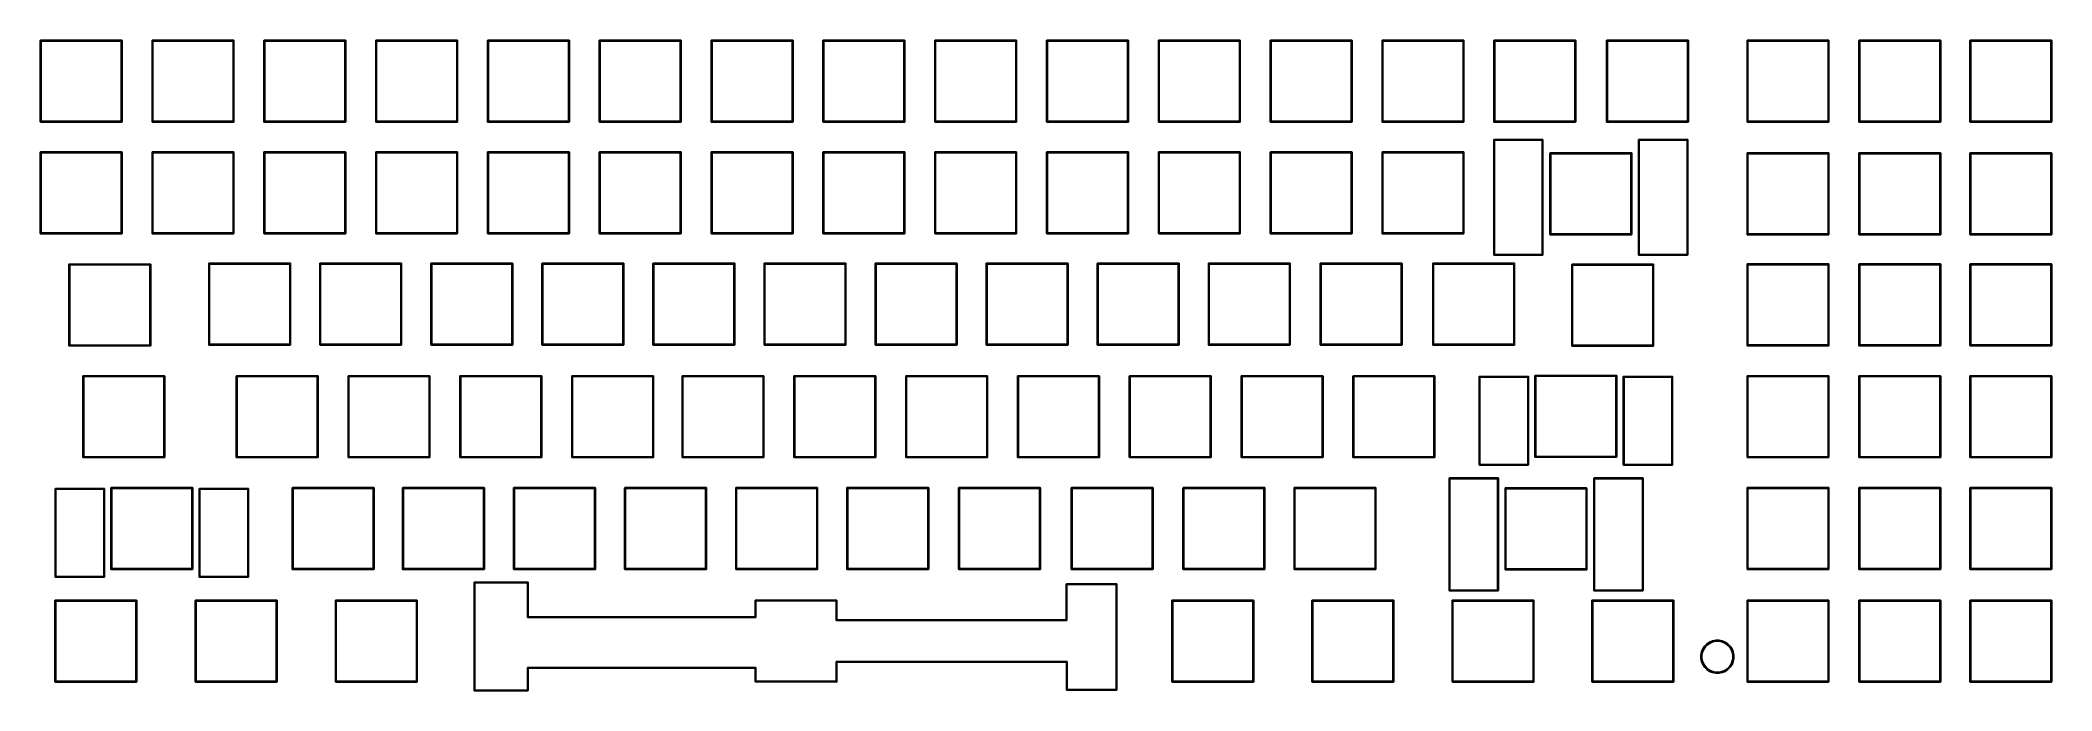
# Model space of a CAD drawing. Extents: x 1.3 to 14.8, y -4.8 to -0.5.
import ezdxf

# ---------------------------------------------------------------- set-up
doc = ezdxf.new("R2010")
doc.units = 0
doc.header["$MEASUREMENT"] = 0
doc.layers.add('BLACK', color=7, linetype='CONTINUOUS')

msp = doc.modelspace()

# ---------------------------------------------------------------- linework, layer by layer
at = {"layer": 'BLACK', "linetype": 'CONTINUOUS'}
for p, q in [((1.31538, -0.463346), (1.31544, -0.462768)), ((1.31539, -0.463492), (1.31538, -0.463346)), ((1.31539, -1.00651), (1.31539, -0.463492)), ((1.31544, -0.462768), (1.31561, -0.462211)), ((1.31561, -0.462211), (1.31588, -0.461698)), ((1.31588, -0.461698), (1.31625, -0.461248)), ((1.31625, -0.461248), (1.3167, -0.460879)), ((1.3167, -0.460879), (1.31721, -0.460605)), ((1.31721, -0.460605), (1.31777, -0.460436)), ((1.31777, -0.460436), (1.3182, -0.460394)), ((1.3182, -0.460394), (1.31835, -0.460379)), ((1.31835, -0.460379), (1.31849, -0.460394)), ((1.31849, -0.460394), (1.86151, -0.460394)), ((1.3213, -0.466299), (1.3213, -1.0037)), ((1.8587, -0.466299), (1.3213, -0.466299)), ((1.8587, -1.0037), (1.8587, -0.466299)), ((1.86151, -0.460394), (1.86165, -0.460379)), ((1.86165, -0.460379), (1.8618, -0.460394)), ((1.8618, -0.460394), (1.86223, -0.460436)), ((1.86223, -0.460436), (1.86279, -0.460605)), ((1.86279, -0.460605), (1.8633, -0.460879)), ((1.8633, -0.460879), (1.86375, -0.461248)), ((1.86375, -0.461248), (1.86412, -0.461698)), ((1.86412, -0.461698), (1.86439, -0.462211)), ((1.86439, -0.462211), (1.86456, -0.462768)), ((1.86456, -0.462768), (1.86462, -0.463346)), ((1.86462, -0.463346), (1.86461, -0.463491)), ((1.86461, -0.463491), (1.86461, -1.00651)), ((2.06538, -0.463346), (2.06544, -0.462768)), ((2.06539, -0.463492), (2.06538, -0.463346)), ((2.06539, -1.00651), (2.06539, -0.463492)), ((2.06544, -0.462768), (2.06561, -0.462211)), ((2.06561, -0.462211), (2.06588, -0.461698)), ((2.06588, -0.461698), (2.06625, -0.461248)), ((2.06625, -0.461248), (2.0667, -0.460879)), ((2.0667, -0.460879), (2.06721, -0.460605)), ((2.06721, -0.460605), (2.06777, -0.460436)), ((2.06777, -0.460436), (2.0682, -0.460394)), ((2.0682, -0.460394), (2.06835, -0.460379)), ((2.06835, -0.460379), (2.06849, -0.460394)), ((2.06849, -0.460394), (2.61151, -0.460394)), ((2.0713, -0.466299), (2.0713, -1.0037)), ((2.6087, -0.466299), (2.0713, -0.466299)), ((2.6087, -1.0037), (2.6087, -0.466299)), ((2.61151, -0.460394), (2.61165, -0.460379)), ((2.61165, -0.460379), (2.6118, -0.460394)), ((2.6118, -0.460394), (2.61223, -0.460436)), ((2.61223, -0.460436), (2.61279, -0.460605)), ((2.61279, -0.460605), (2.6133, -0.460879)), ((2.6133, -0.460879), (2.61375, -0.461248)), ((2.61375, -0.461248), (2.61412, -0.461698)), ((2.61412, -0.461698), (2.61439, -0.462211)), ((2.61439, -0.462211), (2.61456, -0.462768)), ((2.61456, -0.462768), (2.61462, -0.463346)), ((2.61462, -0.463346), (2.61461, -0.463491)), ((2.61461, -0.463491), (2.61461, -1.00651)), ((2.81538, -0.463346), (2.81544, -0.462768)), ((2.81539, -0.463492), (2.81538, -0.463346)), ((2.81539, -1.00651), (2.81539, -0.463492)), ((2.81544, -0.462768), (2.81561, -0.462211)), ((2.81561, -0.462211), (2.81588, -0.461698)), ((2.81588, -0.461698), (2.81625, -0.461248)), ((2.81625, -0.461248), (2.8167, -0.460879)), ((2.8167, -0.460879), (2.81721, -0.460605)), ((2.81721, -0.460605), (2.81777, -0.460436)), ((2.81777, -0.460436), (2.8182, -0.460394)), ((2.8182, -0.460394), (2.81835, -0.460379)), ((2.81835, -0.460379), (2.81849, -0.460394)), ((2.81849, -0.460394), (3.36151, -0.460394)), ((2.8213, -0.466299), (2.8213, -1.0037)), ((3.3587, -0.466299), (2.8213, -0.466299)), ((3.3587, -1.0037), (3.3587, -0.466299)), ((3.36151, -0.460394), (3.36165, -0.460379)), ((3.36165, -0.460379), (3.3618, -0.460394)), ((3.3618, -0.460394), (3.36223, -0.460436)), ((3.36223, -0.460436), (3.36279, -0.460605)), ((3.36279, -0.460605), (3.3633, -0.460879)), ((3.3633, -0.460879), (3.36375, -0.461248)), ((3.36375, -0.461248), (3.36412, -0.461698)), ((3.36412, -0.461698), (3.36439, -0.462211)), ((3.36439, -0.462211), (3.36456, -0.462768)), ((3.36456, -0.462768), (3.36462, -0.463346)), ((3.36462, -0.463346), (3.36461, -0.463491)), ((3.36461, -0.463491), (3.36461, -1.00651)), ((3.56538, -0.463346), (3.56544, -0.462768)), ((3.56539, -0.463492), (3.56538, -0.463346)), ((3.56539, -1.00651), (3.56539, -0.463492)), ((3.56544, -0.462768), (3.56561, -0.462211)), ((3.56561, -0.462211), (3.56588, -0.461698)), ((3.56588, -0.461698), (3.56625, -0.461248)), ((3.56625, -0.461248), (3.5667, -0.460879)), ((3.5667, -0.460879), (3.56721, -0.460605)), ((3.56721, -0.460605), (3.56777, -0.460436)), ((3.56777, -0.460436), (3.5682, -0.460394)), ((3.5682, -0.460394), (3.56835, -0.460379)), ((3.56835, -0.460379), (3.56849, -0.460394)), ((3.56849, -0.460394), (4.11151, -0.460394)), ((3.5713, -0.466299), (3.5713, -1.0037)), ((4.1087, -0.466299), (3.5713, -0.466299)), ((4.1087, -1.0037), (4.1087, -0.466299)), ((4.11151, -0.460394), (4.11165, -0.460379)), ((4.11165, -0.460379), (4.1118, -0.460394)), ((4.1118, -0.460394), (4.11223, -0.460436)), ((4.11223, -0.460436), (4.11279, -0.460605)), ((4.11279, -0.460605), (4.1133, -0.460879)), ((4.1133, -0.460879), (4.11375, -0.461248)), ((4.11375, -0.461248), (4.11412, -0.461698)), ((4.11412, -0.461698), (4.11439, -0.462211)), ((4.11439, -0.462211), (4.11456, -0.462768)), ((4.11456, -0.462768), (4.11462, -0.463346)), ((4.11462, -0.463346), (4.11461, -0.463491)), ((4.11461, -0.463491), (4.11461, -1.00651)), ((4.31538, -0.463346), (4.31544, -0.462768)), ((4.31539, -0.463492), (4.31538, -0.463346)), ((4.31539, -1.00651), (4.31539, -0.463492)), ((4.31544, -0.462768), (4.31561, -0.462211)), ((4.31561, -0.462211), (4.31588, -0.461698)), ((4.31588, -0.461698), (4.31625, -0.461248)), ((4.31625, -0.461248), (4.3167, -0.460879)), ((4.3167, -0.460879), (4.31721, -0.460605)), ((4.31721, -0.460605), (4.31777, -0.460436)), ((4.31777, -0.460436), (4.3182, -0.460394)), ((4.3182, -0.460394), (4.31835, -0.460379)), ((4.31835, -0.460379), (4.31849, -0.460394)), ((4.31849, -0.460394), (4.86151, -0.460394)), ((4.3213, -0.466299), (4.3213, -1.0037)), ((4.8587, -0.466299), (4.3213, -0.466299)), ((4.8587, -1.0037), (4.8587, -0.466299)), ((4.86151, -0.460394), (4.86165, -0.460379)), ((4.86165, -0.460379), (4.8618, -0.460394)), ((4.8618, -0.460394), (4.86223, -0.460436)), ((4.86223, -0.460436), (4.86279, -0.460605)), ((4.86279, -0.460605), (4.8633, -0.460879)), ((4.8633, -0.460879), (4.86375, -0.461248)), ((4.86375, -0.461248), (4.86412, -0.461698)), ((4.86412, -0.461698), (4.86439, -0.462211)), ((4.86439, -0.462211), (4.86456, -0.462768)), ((4.86456, -0.462768), (4.86462, -0.463346)), ((4.86462, -0.463346), (4.86461, -0.463491)), ((4.86461, -0.463491), (4.86461, -1.00651)), ((5.06538, -0.463346), (5.06544, -0.462768)), ((5.06539, -0.463492), (5.06538, -0.463346)), ((5.06539, -1.00651), (5.06539, -0.463492)), ((5.06544, -0.462768), (5.06561, -0.462211)), ((5.06561, -0.462211), (5.06588, -0.461698)), ((5.06588, -0.461698), (5.06625, -0.461248)), ((5.06625, -0.461248), (5.0667, -0.460879)), ((5.0667, -0.460879), (5.06721, -0.460605)), ((5.06721, -0.460605), (5.06777, -0.460436)), ((5.06777, -0.460436), (5.0682, -0.460394)), ((5.0682, -0.460394), (5.06835, -0.460379)), ((5.06835, -0.460379), (5.06849, -0.460394)), ((5.06849, -0.460394), (5.61151, -0.460394)), ((5.0713, -0.466299), (5.0713, -1.0037)), ((5.6087, -0.466299), (5.0713, -0.466299)), ((5.6087, -1.0037), (5.6087, -0.466299)), ((5.61151, -0.460394), (5.61165, -0.460379)), ((5.61165, -0.460379), (5.6118, -0.460394)), ((5.6118, -0.460394), (5.61223, -0.460436)), ((5.61223, -0.460436), (5.61279, -0.460605)), ((5.61279, -0.460605), (5.6133, -0.460879)), ((5.6133, -0.460879), (5.61375, -0.461248)), ((5.61375, -0.461248), (5.61412, -0.461698)), ((5.61412, -0.461698), (5.61439, -0.462211)), ((5.61439, -0.462211), (5.61456, -0.462768)), ((5.61456, -0.462768), (5.61462, -0.463346)), ((5.61462, -0.463346), (5.61461, -0.463491)), ((5.61461, -0.463491), (5.61461, -1.00651)), ((5.81538, -0.463346), (5.81544, -0.462768)), ((5.81539, -0.463492), (5.81538, -0.463346)), ((5.81539, -1.00651), (5.81539, -0.463492)), ((5.81544, -0.462768), (5.81561, -0.462211)), ((5.81561, -0.462211), (5.81588, -0.461698)), ((5.81588, -0.461698), (5.81625, -0.461248)), ((5.81625, -0.461248), (5.8167, -0.460879)), ((5.8167, -0.460879), (5.81721, -0.460605)), ((5.81721, -0.460605), (5.81777, -0.460436)), ((5.81777, -0.460436), (5.8182, -0.460394)), ((5.8182, -0.460394), (5.81835, -0.460379)), ((5.81835, -0.460379), (5.81849, -0.460394)), ((5.81849, -0.460394), (6.36151, -0.460394)), ((5.8213, -0.466299), (5.8213, -1.0037)), ((6.3587, -0.466299), (5.8213, -0.466299)), ((6.3587, -1.0037), (6.3587, -0.466299)), ((6.36151, -0.460394), (6.36165, -0.460379)), ((6.36165, -0.460379), (6.3618, -0.460394)), ((6.3618, -0.460394), (6.36223, -0.460436)), ((6.36223, -0.460436), (6.36279, -0.460605)), ((6.36279, -0.460605), (6.3633, -0.460879)), ((6.3633, -0.460879), (6.36375, -0.461248)), ((6.36375, -0.461248), (6.36412, -0.461698)), ((6.36412, -0.461698), (6.36439, -0.462211)), ((6.36439, -0.462211), (6.36456, -0.462768)), ((6.36456, -0.462768), (6.36462, -0.463346)), ((6.36462, -0.463346), (6.36461, -0.463491)), ((6.36461, -0.463491), (6.36461, -1.00651)), ((6.56538, -0.463346), (6.56544, -0.462768)), ((6.56539, -0.463492), (6.56538, -0.463346)), ((6.56539, -1.00651), (6.56539, -0.463492)), ((6.56544, -0.462768), (6.56561, -0.462211)), ((6.56561, -0.462211), (6.56588, -0.461698)), ((6.56588, -0.461698), (6.56625, -0.461248)), ((6.56625, -0.461248), (6.5667, -0.460879)), ((6.5667, -0.460879), (6.56721, -0.460605)), ((6.56721, -0.460605), (6.56777, -0.460436)), ((6.56777, -0.460436), (6.5682, -0.460394)), ((6.5682, -0.460394), (6.56835, -0.460379)), ((6.56835, -0.460379), (6.56849, -0.460394)), ((6.56849, -0.460394), (7.11151, -0.460394)), ((6.5713, -0.466299), (6.5713, -1.0037)), ((7.1087, -0.466299), (6.5713, -0.466299)), ((7.1087, -1.0037), (7.1087, -0.466299)), ((7.11151, -0.460394), (7.11165, -0.460379)), ((7.11165, -0.460379), (7.1118, -0.460394)), ((7.1118, -0.460394), (7.11223, -0.460436)), ((7.11223, -0.460436), (7.11279, -0.460605)), ((7.11279, -0.460605), (7.1133, -0.460879)), ((7.1133, -0.460879), (7.11375, -0.461248)), ((7.11375, -0.461248), (7.11412, -0.461698)), ((7.11412, -0.461698), (7.11439, -0.462211)), ((7.11439, -0.462211), (7.11456, -0.462768)), ((7.11456, -0.462768), (7.11462, -0.463346)), ((7.11462, -0.463346), (7.11461, -0.463491)), ((7.11461, -0.463491), (7.11461, -1.00651)), ((7.31538, -0.463346), (7.31544, -0.462768)), ((7.31539, -0.463492), (7.31538, -0.463346)), ((7.31539, -1.00651), (7.31539, -0.463492)), ((7.31544, -0.462768), (7.31561, -0.462211)), ((7.31561, -0.462211), (7.31588, -0.461698)), ((7.31588, -0.461698), (7.31625, -0.461248)), ((7.31625, -0.461248), (7.3167, -0.460879)), ((7.3167, -0.460879), (7.31721, -0.460605)), ((7.31721, -0.460605), (7.31777, -0.460436)), ((7.31777, -0.460436), (7.3182, -0.460394)), ((7.3182, -0.460394), (7.31835, -0.460379)), ((7.31835, -0.460379), (7.31849, -0.460394)), ((7.31849, -0.460394), (7.86151, -0.460394)), ((7.3213, -0.466299), (7.3213, -1.0037)), ((7.8587, -0.466299), (7.3213, -0.466299)), ((7.8587, -1.0037), (7.8587, -0.466299)), ((7.86151, -0.460394), (7.86165, -0.460379)), ((7.86165, -0.460379), (7.8618, -0.460394)), ((7.8618, -0.460394), (7.86223, -0.460436)), ((7.86223, -0.460436), (7.86279, -0.460605)), ((7.86279, -0.460605), (7.8633, -0.460879)), ((7.8633, -0.460879), (7.86375, -0.461248)), ((7.86375, -0.461248), (7.86412, -0.461698)), ((7.86412, -0.461698), (7.86439, -0.462211)), ((7.86439, -0.462211), (7.86456, -0.462768)), ((7.86456, -0.462768), (7.86462, -0.463346)), ((7.86462, -0.463346), (7.86461, -0.463491)), ((7.86461, -0.463491), (7.86461, -1.00651)), ((8.06538, -0.463346), (8.06544, -0.462768)), ((8.06539, -0.463492), (8.06538, -0.463346)), ((8.06539, -1.00651), (8.06539, -0.463492)), ((8.06544, -0.462768), (8.06561, -0.462211)), ((8.06561, -0.462211), (8.06588, -0.461698)), ((8.06588, -0.461698), (8.06625, -0.461248)), ((8.06625, -0.461248), (8.0667, -0.460879)), ((8.0667, -0.460879), (8.06721, -0.460605)), ((8.06721, -0.460605), (8.06777, -0.460436)), ((8.06777, -0.460436), (8.0682, -0.460394)), ((8.0682, -0.460394), (8.06835, -0.460379)), ((8.06835, -0.460379), (8.06849, -0.460394)), ((8.06849, -0.460394), (8.61151, -0.460394)), ((8.0713, -0.466299), (8.0713, -1.0037)), ((8.6087, -0.466299), (8.0713, -0.466299)), ((8.6087, -1.0037), (8.6087, -0.466299)), ((8.61151, -0.460394), (8.61165, -0.460379)), ((8.61165, -0.460379), (8.6118, -0.460394)), ((8.6118, -0.460394), (8.61223, -0.460436)), ((8.61223, -0.460436), (8.61279, -0.460605)), ((8.61279, -0.460605), (8.6133, -0.460879)), ((8.6133, -0.460879), (8.61375, -0.461248)), ((8.61375, -0.461248), (8.61412, -0.461698)), ((8.61412, -0.461698), (8.61439, -0.462211)), ((8.61439, -0.462211), (8.61456, -0.462768)), ((8.61456, -0.462768), (8.61462, -0.463346)), ((8.61462, -0.463346), (8.61461, -0.463491)), ((8.61461, -0.463491), (8.61461, -1.00651)), ((8.81538, -0.463346), (8.81544, -0.462768)), ((8.81539, -0.463492), (8.81538, -0.463346)), ((8.81539, -1.00651), (8.81539, -0.463492)), ((8.81544, -0.462768), (8.81561, -0.462211)), ((8.81561, -0.462211), (8.81588, -0.461698)), ((8.81588, -0.461698), (8.81625, -0.461248)), ((8.81625, -0.461248), (8.8167, -0.460879)), ((8.8167, -0.460879), (8.81721, -0.460605)), ((8.81721, -0.460605), (8.81777, -0.460436)), ((8.81777, -0.460436), (8.8182, -0.460394)), ((8.8182, -0.460394), (8.81835, -0.460379)), ((8.81835, -0.460379), (8.81849, -0.460394)), ((8.81849, -0.460394), (9.36151, -0.460394)), ((8.8213, -0.466299), (8.8213, -1.0037)), ((9.3587, -0.466299), (8.8213, -0.466299)), ((9.3587, -1.0037), (9.3587, -0.466299)), ((9.36151, -0.460394), (9.36165, -0.460379)), ((9.36165, -0.460379), (9.3618, -0.460394)), ((9.3618, -0.460394), (9.36223, -0.460436)), ((9.36223, -0.460436), (9.36279, -0.460605)), ((9.36279, -0.460605), (9.3633, -0.460879)), ((9.3633, -0.460879), (9.36375, -0.461248)), ((9.36375, -0.461248), (9.36412, -0.461698)), ((9.36412, -0.461698), (9.36439, -0.462211)), ((9.36439, -0.462211), (9.36456, -0.462768)), ((9.36456, -0.462768), (9.36462, -0.463346)), ((9.36462, -0.463346), (9.36461, -0.463491)), ((9.36461, -0.463491), (9.36461, -1.00651)), ((9.56538, -0.463346), (9.56544, -0.462768)), ((9.56539, -0.463492), (9.56538, -0.463346)), ((9.56539, -1.00651), (9.56539, -0.463492)), ((9.56544, -0.462768), (9.56561, -0.462211)), ((9.56561, -0.462211), (9.56588, -0.461698)), ((9.56588, -0.461698), (9.56625, -0.461248)), ((9.56625, -0.461248), (9.5667, -0.460879)), ((9.5667, -0.460879), (9.56721, -0.460605)), ((9.56721, -0.460605), (9.56777, -0.460436)), ((9.56777, -0.460436), (9.5682, -0.460394)), ((9.5682, -0.460394), (9.56835, -0.460379)), ((9.56835, -0.460379), (9.56849, -0.460394)), ((9.56849, -0.460394), (10.1115, -0.460394)), ((9.5713, -0.466299), (9.5713, -1.0037)), ((10.1087, -0.466299), (9.5713, -0.466299)), ((10.1087, -1.0037), (10.1087, -0.466299)), ((10.1115, -0.460394), (10.1117, -0.460379)), ((10.1117, -0.460379), (10.1118, -0.460394)), ((10.1118, -0.460394), (10.1122, -0.460436)), ((10.1122, -0.460436), (10.1128, -0.460605)), ((10.1128, -0.460605), (10.1133, -0.460879)), ((10.1133, -0.460879), (10.1138, -0.461248)), ((10.1138, -0.461248), (10.1141, -0.461698)), ((10.1141, -0.461698), (10.1144, -0.462211)), ((10.1144, -0.462211), (10.1146, -0.462768)), ((10.1146, -0.462768), (10.1146, -0.463346)), ((10.1146, -0.463346), (10.1146, -0.463491)), ((10.1146, -0.463491), (10.1146, -1.00651)), ((10.3154, -0.462768), (10.3156, -0.462211)), ((10.3154, -0.463346), (10.3154, -0.462768)), ((10.3154, -0.463492), (10.3154, -0.463346)), ((10.3154, -1.00651), (10.3154, -0.463492)), ((10.3156, -0.462211), (10.3159, -0.461698)), ((10.3159, -0.461698), (10.3162, -0.461248)), ((10.3162, -0.461248), (10.3167, -0.460879)), ((10.3167, -0.460879), (10.3172, -0.460605)), ((10.3172, -0.460605), (10.3178, -0.460436)), ((10.3178, -0.460436), (10.3182, -0.460394)), ((10.3182, -0.460394), (10.3183, -0.460379)), ((10.3183, -0.460379), (10.3185, -0.460394)), ((10.3185, -0.460394), (10.8615, -0.460394)), ((10.3213, -0.466299), (10.3213, -1.0037)), ((10.8587, -0.466299), (10.3213, -0.466299)), ((10.8587, -1.0037), (10.8587, -0.466299)), ((10.8615, -0.460394), (10.8617, -0.460379)), ((10.8617, -0.460379), (10.8618, -0.460394)), ((10.8618, -0.460394), (10.8622, -0.460436)), ((10.8622, -0.460436), (10.8628, -0.460605)), ((10.8628, -0.460605), (10.8633, -0.460879)), ((10.8633, -0.460879), (10.8638, -0.461248)), ((10.8638, -0.461248), (10.8641, -0.461698)), ((10.8641, -0.461698), (10.8644, -0.462211)), ((10.8644, -0.462211), (10.8646, -0.462768)), ((10.8646, -0.462768), (10.8646, -0.463346)), ((10.8646, -0.463346), (10.8646, -0.463491)), ((10.8646, -0.463491), (10.8646, -1.00651)), ((11.0654, -0.462768), (11.0656, -0.462211)), ((11.0654, -0.463346), (11.0654, -0.462768)), ((11.0654, -0.463492), (11.0654, -0.463346)), ((11.0654, -1.00651), (11.0654, -0.463492)), ((11.0656, -0.462211), (11.0659, -0.461698)), ((11.0659, -0.461698), (11.0662, -0.461248)), ((11.0662, -0.461248), (11.0667, -0.460879)), ((11.0667, -0.460879), (11.0672, -0.460605)), ((11.0672, -0.460605), (11.0678, -0.460436)), ((11.0678, -0.460436), (11.0682, -0.460394)), ((11.0682, -0.460394), (11.0683, -0.460379)), ((11.0683, -0.460379), (11.0685, -0.460394)), ((11.0685, -0.460394), (11.6115, -0.460394)), ((11.0713, -0.466299), (11.0713, -1.0037)), ((11.6087, -0.466299), (11.0713, -0.466299)), ((11.6087, -1.0037), (11.6087, -0.466299)), ((11.6115, -0.460394), (11.6117, -0.460379)), ((11.6117, -0.460379), (11.6118, -0.460394)), ((11.6118, -0.460394), (11.6122, -0.460436)), ((11.6122, -0.460436), (11.6128, -0.460605)), ((11.6128, -0.460605), (11.6133, -0.460879)), ((11.6133, -0.460879), (11.6138, -0.461248)), ((11.6138, -0.461248), (11.6141, -0.461698)), ((11.6141, -0.461698), (11.6144, -0.462211)), ((11.6144, -0.462211), (11.6146, -0.462768)), ((11.6146, -0.462768), (11.6146, -0.463346)), ((11.6146, -0.463346), (11.6146, -0.463491)), ((11.6146, -0.463491), (11.6146, -1.00651)), ((11.8212, -0.463346), (11.8213, -0.462768)), ((11.8212, -0.463492), (11.8212, -0.463346)), ((11.8212, -1.00651), (11.8212, -0.463492)), ((11.8213, -0.462768), (11.8214, -0.462211)), ((11.8214, -0.462211), (11.8217, -0.461698)), ((11.8217, -0.461698), (11.8221, -0.461248)), ((11.8221, -0.461248), (11.8225, -0.460879)), ((11.8225, -0.460879), (11.823, -0.460605)), ((11.823, -0.460605), (11.8236, -0.460436)), ((11.8236, -0.460436), (11.824, -0.460394)), ((11.824, -0.460394), (11.8242, -0.460379)), ((11.8242, -0.460379), (11.8243, -0.460394)), ((11.8243, -0.460394), (12.3673, -0.460394)), ((11.8271, -0.466299), (11.8271, -1.0037)), ((12.3645, -0.466299), (11.8271, -0.466299)), ((12.3645, -1.0037), (12.3645, -0.466299)), ((12.3673, -0.460394), (12.3675, -0.460379)), ((12.3675, -0.460379), (12.3676, -0.460394)), ((12.3676, -0.460394), (12.3681, -0.460436)), ((12.3681, -0.460436), (12.3686, -0.460605)), ((12.3686, -0.460605), (12.3691, -0.460879)), ((12.3691, -0.460879), (12.3696, -0.461248)), ((12.3696, -0.461248), (12.3699, -0.461698)), ((12.3699, -0.461698), (12.3702, -0.462211)), ((12.3702, -0.462211), (12.3704, -0.462768)), ((12.3704, -0.462768), (12.3704, -0.463346)), ((12.3704, -0.463346), (12.3704, -0.463491)), ((12.3704, -0.463491), (12.3704, -1.00651)), ((12.7634, -0.462768), (12.7636, -0.462211)), ((12.7634, -0.463346), (12.7634, -0.462768)), ((12.7634, -0.463492), (12.7634, -0.463346)), ((12.7634, -1.00651), (12.7634, -0.463492)), ((12.7636, -0.462211), (12.7639, -0.461698)), ((12.7639, -0.461698), (12.7642, -0.461248)), ((12.7642, -0.461248), (12.7647, -0.460879)), ((12.7647, -0.460879), (12.7652, -0.460605)), ((12.7652, -0.460605), (12.7658, -0.460436)), ((12.7658, -0.460436), (12.7662, -0.460394)), ((12.7662, -0.460394), (12.7663, -0.460379)), ((12.7663, -0.460379), (12.7665, -0.460394)), ((12.7665, -0.460394), (13.3095, -0.460394)), ((12.7693, -0.466299), (12.7693, -1.0037)), ((13.3067, -0.466299), (12.7693, -0.466299)), ((13.3067, -1.0037), (13.3067, -0.466299)), ((13.3095, -0.460394), (13.3096, -0.460379)), ((13.3096, -0.460379), (13.3098, -0.460394)), ((13.3098, -0.460394), (13.3102, -0.460436)), ((13.3102, -0.460436), (13.3108, -0.460605)), ((13.3108, -0.460605), (13.3113, -0.460879)), ((13.3113, -0.460879), (13.3117, -0.461248)), ((13.3117, -0.461248), (13.3121, -0.461698)), ((13.3121, -0.461698), (13.3124, -0.462211)), ((13.3124, -0.462211), (13.3126, -0.462768)), ((13.3126, -0.462768), (13.3126, -0.463346)), ((13.3126, -0.463346), (13.3126, -0.463491)), ((13.3126, -0.463491), (13.3126, -1.00651)), ((13.5134, -0.462768), (13.5136, -0.462211)), ((13.5134, -0.463346), (13.5134, -0.462768)), ((13.5134, -0.463492), (13.5134, -0.463346)), ((13.5134, -1.00651), (13.5134, -0.463492)), ((13.5136, -0.462211), (13.5139, -0.461698)), ((13.5139, -0.461698), (13.5142, -0.461248)), ((13.5142, -0.461248), (13.5147, -0.460879)), ((13.5147, -0.460879), (13.5152, -0.460605)), ((13.5152, -0.460605), (13.5158, -0.460436)), ((13.5158, -0.460436), (13.5162, -0.460394)), ((13.5162, -0.460394), (13.5163, -0.460379)), ((13.5163, -0.460379), (13.5165, -0.460394)), ((13.5165, -0.460394), (14.0595, -0.460394)), ((13.5193, -0.466299), (13.5193, -1.0037)), ((14.0567, -0.466299), (13.5193, -0.466299)), ((14.0567, -1.0037), (14.0567, -0.466299)), ((14.0595, -0.460394), (14.0596, -0.460379)), ((14.0596, -0.460379), (14.0598, -0.460394)), ((14.0598, -0.460394), (14.0602, -0.460436)), ((14.0602, -0.460436), (14.0608, -0.460605)), ((14.0608, -0.460605), (14.0613, -0.460879)), ((14.0613, -0.460879), (14.0617, -0.461248)), ((14.0617, -0.461248), (14.0621, -0.461698)), ((14.0621, -0.461698), (14.0624, -0.462211)), ((14.0624, -0.462211), (14.0626, -0.462768)), ((14.0626, -0.462768), (14.0626, -0.463346)), ((14.0626, -0.463346), (14.0626, -0.463491)), ((14.0626, -0.463491), (14.0626, -1.00651)), ((14.2584, -0.462768), (14.2586, -0.462211)), ((14.2584, -0.463346), (14.2584, -0.462768)), ((14.2584, -0.463492), (14.2584, -0.463346)), ((14.2584, -1.00651), (14.2584, -0.463492)), ((14.2586, -0.462211), (14.2589, -0.461698)), ((14.2589, -0.461698), (14.2592, -0.461248)), ((14.2592, -0.461248), (14.2597, -0.460879)), ((14.2597, -0.460879), (14.2602, -0.460605)), ((14.2602, -0.460605), (14.2608, -0.460436)), ((14.2608, -0.460436), (14.2612, -0.460394)), ((14.2612, -0.460394), (14.2613, -0.460379)), ((14.2613, -0.460379), (14.2615, -0.460394)), ((14.2615, -0.460394), (14.8045, -0.460394)), ((14.2643, -0.466299), (14.2643, -1.0037)), ((14.8017, -0.466299), (14.2643, -0.466299)), ((14.8017, -1.0037), (14.8017, -0.466299)), ((14.8045, -0.460394), (14.8046, -0.460379)), ((14.8046, -0.460379), (14.8048, -0.460394)), ((14.8048, -0.460394), (14.8052, -0.460436)), ((14.8052, -0.460436), (14.8058, -0.460605)), ((14.8058, -0.460605), (14.8063, -0.460879)), ((14.8063, -0.460879), (14.8067, -0.461248)), ((14.8067, -0.461248), (14.8071, -0.461698)), ((14.8071, -0.461698), (14.8074, -0.462211)), ((14.8074, -0.462211), (14.8076, -0.462768)), ((14.8076, -0.462768), (14.8076, -0.463346)), ((14.8076, -0.463346), (14.8076, -0.463491)), ((14.8076, -0.463491), (14.8076, -1.00651)), ((1.31538, -1.00665), (1.31539, -1.00651)), ((1.31544, -1.00723), (1.31538, -1.00665)), ((1.31561, -1.00779), (1.31544, -1.00723)), ((1.31588, -1.0083), (1.31561, -1.00779)), ((1.31625, -1.00875), (1.31588, -1.0083)), ((1.3167, -1.00912), (1.31625, -1.00875)), ((1.31721, -1.00939), (1.3167, -1.00912)), ((1.31777, -1.00956), (1.31721, -1.00939)), ((1.31835, -1.00962), (1.31777, -1.00956)), ((1.31849, -1.00961), (1.31835, -1.00962)), ((1.86151, -1.00961), (1.31849, -1.00961)), ((1.3213, -1.0037), (1.8587, -1.0037)), ((1.86165, -1.00962), (1.86151, -1.00961)), ((1.8618, -1.00961), (1.86165, -1.00962)), ((1.86223, -1.00956), (1.8618, -1.00961)), ((1.86279, -1.00939), (1.86223, -1.00956)), ((1.8633, -1.00912), (1.86279, -1.00939)), ((1.86375, -1.00875), (1.8633, -1.00912)), ((1.86412, -1.0083), (1.86375, -1.00875)), ((1.86439, -1.00779), (1.86412, -1.0083)), ((1.86456, -1.00723), (1.86439, -1.00779)), ((1.86462, -1.00665), (1.86456, -1.00723)), ((1.86461, -1.00651), (1.86462, -1.00665)), ((2.06538, -1.00665), (2.06539, -1.00651)), ((2.06544, -1.00723), (2.06538, -1.00665)), ((2.06561, -1.00779), (2.06544, -1.00723)), ((2.06588, -1.0083), (2.06561, -1.00779)), ((2.06625, -1.00875), (2.06588, -1.0083)), ((2.0667, -1.00912), (2.06625, -1.00875)), ((2.06721, -1.00939), (2.0667, -1.00912)), ((2.06777, -1.00956), (2.06721, -1.00939)), ((2.06835, -1.00962), (2.06777, -1.00956)), ((2.06849, -1.00961), (2.06835, -1.00962)), ((2.61151, -1.00961), (2.06849, -1.00961)), ((2.0713, -1.0037), (2.6087, -1.0037)), ((2.61165, -1.00962), (2.61151, -1.00961)), ((2.6118, -1.00961), (2.61165, -1.00962)), ((2.61223, -1.00956), (2.6118, -1.00961)), ((2.61279, -1.00939), (2.61223, -1.00956)), ((2.6133, -1.00912), (2.61279, -1.00939)), ((2.61375, -1.00875), (2.6133, -1.00912)), ((2.61412, -1.0083), (2.61375, -1.00875)), ((2.61439, -1.00779), (2.61412, -1.0083)), ((2.61456, -1.00723), (2.61439, -1.00779)), ((2.61462, -1.00665), (2.61456, -1.00723)), ((2.61461, -1.00651), (2.61462, -1.00665)), ((2.81538, -1.00665), (2.81539, -1.00651)), ((2.81544, -1.00723), (2.81538, -1.00665)), ((2.81561, -1.00779), (2.81544, -1.00723)), ((2.81588, -1.0083), (2.81561, -1.00779)), ((2.81625, -1.00875), (2.81588, -1.0083)), ((2.8167, -1.00912), (2.81625, -1.00875)), ((2.81721, -1.00939), (2.8167, -1.00912)), ((2.81777, -1.00956), (2.81721, -1.00939)), ((2.81835, -1.00962), (2.81777, -1.00956)), ((2.81849, -1.00961), (2.81835, -1.00962)), ((3.36151, -1.00961), (2.81849, -1.00961)), ((2.8213, -1.0037), (3.3587, -1.0037)), ((3.36165, -1.00962), (3.36151, -1.00961)), ((3.3618, -1.00961), (3.36165, -1.00962)), ((3.36223, -1.00956), (3.3618, -1.00961)), ((3.36279, -1.00939), (3.36223, -1.00956)), ((3.3633, -1.00912), (3.36279, -1.00939)), ((3.36375, -1.00875), (3.3633, -1.00912)), ((3.36412, -1.0083), (3.36375, -1.00875)), ((3.36439, -1.00779), (3.36412, -1.0083)), ((3.36456, -1.00723), (3.36439, -1.00779)), ((3.36462, -1.00665), (3.36456, -1.00723)), ((3.36461, -1.00651), (3.36462, -1.00665)), ((3.56538, -1.00665), (3.56539, -1.00651)), ((3.56544, -1.00723), (3.56538, -1.00665)), ((3.56561, -1.00779), (3.56544, -1.00723)), ((3.56588, -1.0083), (3.56561, -1.00779)), ((3.56625, -1.00875), (3.56588, -1.0083)), ((3.5667, -1.00912), (3.56625, -1.00875)), ((3.56721, -1.00939), (3.5667, -1.00912)), ((3.56777, -1.00956), (3.56721, -1.00939)), ((3.56835, -1.00962), (3.56777, -1.00956)), ((3.56849, -1.00961), (3.56835, -1.00962)), ((4.11151, -1.00961), (3.56849, -1.00961)), ((3.5713, -1.0037), (4.1087, -1.0037)), ((4.11165, -1.00962), (4.11151, -1.00961)), ((4.1118, -1.00961), (4.11165, -1.00962)), ((4.11223, -1.00956), (4.1118, -1.00961)), ((4.11279, -1.00939), (4.11223, -1.00956)), ((4.1133, -1.00912), (4.11279, -1.00939)), ((4.11375, -1.00875), (4.1133, -1.00912)), ((4.11412, -1.0083), (4.11375, -1.00875)), ((4.11439, -1.00779), (4.11412, -1.0083)), ((4.11456, -1.00723), (4.11439, -1.00779)), ((4.11462, -1.00665), (4.11456, -1.00723)), ((4.11461, -1.00651), (4.11462, -1.00665)), ((4.31538, -1.00665), (4.31539, -1.00651)), ((4.31544, -1.00723), (4.31538, -1.00665)), ((4.31561, -1.00779), (4.31544, -1.00723)), ((4.31588, -1.0083), (4.31561, -1.00779)), ((4.31625, -1.00875), (4.31588, -1.0083)), ((4.3167, -1.00912), (4.31625, -1.00875)), ((4.31721, -1.00939), (4.3167, -1.00912)), ((4.31777, -1.00956), (4.31721, -1.00939)), ((4.31835, -1.00962), (4.31777, -1.00956)), ((4.31849, -1.00961), (4.31835, -1.00962)), ((4.86151, -1.00961), (4.31849, -1.00961)), ((4.3213, -1.0037), (4.8587, -1.0037)), ((4.86165, -1.00962), (4.86151, -1.00961)), ((4.8618, -1.00961), (4.86165, -1.00962)), ((4.86223, -1.00956), (4.8618, -1.00961)), ((4.86279, -1.00939), (4.86223, -1.00956)), ((4.8633, -1.00912), (4.86279, -1.00939)), ((4.86375, -1.00875), (4.8633, -1.00912)), ((4.86412, -1.0083), (4.86375, -1.00875)), ((4.86439, -1.00779), (4.86412, -1.0083)), ((4.86456, -1.00723), (4.86439, -1.00779)), ((4.86462, -1.00665), (4.86456, -1.00723)), ((4.86461, -1.00651), (4.86462, -1.00665)), ((5.06538, -1.00665), (5.06539, -1.00651)), ((5.06544, -1.00723), (5.06538, -1.00665)), ((5.06561, -1.00779), (5.06544, -1.00723)), ((5.06588, -1.0083), (5.06561, -1.00779)), ((5.06625, -1.00875), (5.06588, -1.0083)), ((5.0667, -1.00912), (5.06625, -1.00875)), ((5.06721, -1.00939), (5.0667, -1.00912)), ((5.06777, -1.00956), (5.06721, -1.00939)), ((5.06835, -1.00962), (5.06777, -1.00956)), ((5.06849, -1.00961), (5.06835, -1.00962)), ((5.61151, -1.00961), (5.06849, -1.00961)), ((5.0713, -1.0037), (5.6087, -1.0037)), ((5.61165, -1.00962), (5.61151, -1.00961)), ((5.6118, -1.00961), (5.61165, -1.00962)), ((5.61223, -1.00956), (5.6118, -1.00961)), ((5.61279, -1.00939), (5.61223, -1.00956)), ((5.6133, -1.00912), (5.61279, -1.00939)), ((5.61375, -1.00875), (5.6133, -1.00912)), ((5.61412, -1.0083), (5.61375, -1.00875)), ((5.61439, -1.00779), (5.61412, -1.0083)), ((5.61456, -1.00723), (5.61439, -1.00779)), ((5.61462, -1.00665), (5.61456, -1.00723)), ((5.61461, -1.00651), (5.61462, -1.00665)), ((5.81538, -1.00665), (5.81539, -1.00651)), ((5.81544, -1.00723), (5.81538, -1.00665)), ((5.81561, -1.00779), (5.81544, -1.00723)), ((5.81588, -1.0083), (5.81561, -1.00779)), ((5.81625, -1.00875), (5.81588, -1.0083)), ((5.8167, -1.00912), (5.81625, -1.00875)), ((5.81721, -1.00939), (5.8167, -1.00912)), ((5.81777, -1.00956), (5.81721, -1.00939)), ((5.81835, -1.00962), (5.81777, -1.00956)), ((5.81849, -1.00961), (5.81835, -1.00962)), ((6.36151, -1.00961), (5.81849, -1.00961)), ((5.8213, -1.0037), (6.3587, -1.0037)), ((6.36165, -1.00962), (6.36151, -1.00961)), ((6.3618, -1.00961), (6.36165, -1.00962)), ((6.36223, -1.00956), (6.3618, -1.00961)), ((6.36279, -1.00939), (6.36223, -1.00956)), ((6.3633, -1.00912), (6.36279, -1.00939)), ((6.36375, -1.00875), (6.3633, -1.00912)), ((6.36412, -1.0083), (6.36375, -1.00875)), ((6.36439, -1.00779), (6.36412, -1.0083)), ((6.36456, -1.00723), (6.36439, -1.00779)), ((6.36462, -1.00665), (6.36456, -1.00723)), ((6.36461, -1.00651), (6.36462, -1.00665)), ((6.56538, -1.00665), (6.56539, -1.00651)), ((6.56544, -1.00723), (6.56538, -1.00665)), ((6.56561, -1.00779), (6.56544, -1.00723)), ((6.56588, -1.0083), (6.56561, -1.00779)), ((6.56625, -1.00875), (6.56588, -1.0083)), ((6.5667, -1.00912), (6.56625, -1.00875)), ((6.56721, -1.00939), (6.5667, -1.00912)), ((6.56777, -1.00956), (6.56721, -1.00939)), ((6.56835, -1.00962), (6.56777, -1.00956)), ((6.56849, -1.00961), (6.56835, -1.00962)), ((7.11151, -1.00961), (6.56849, -1.00961)), ((6.5713, -1.0037), (7.1087, -1.0037)), ((7.11165, -1.00962), (7.11151, -1.00961)), ((7.1118, -1.00961), (7.11165, -1.00962)), ((7.11223, -1.00956), (7.1118, -1.00961)), ((7.11279, -1.00939), (7.11223, -1.00956)), ((7.1133, -1.00912), (7.11279, -1.00939)), ((7.11375, -1.00875), (7.1133, -1.00912)), ((7.11412, -1.0083), (7.11375, -1.00875)), ((7.11439, -1.00779), (7.11412, -1.0083)), ((7.11456, -1.00723), (7.11439, -1.00779)), ((7.11462, -1.00665), (7.11456, -1.00723)), ((7.11461, -1.00651), (7.11462, -1.00665)), ((7.31538, -1.00665), (7.31539, -1.00651)), ((7.31544, -1.00723), (7.31538, -1.00665)), ((7.31561, -1.00779), (7.31544, -1.00723)), ((7.31588, -1.0083), (7.31561, -1.00779)), ((7.31625, -1.00875), (7.31588, -1.0083)), ((7.3167, -1.00912), (7.31625, -1.00875)), ((7.31721, -1.00939), (7.3167, -1.00912)), ((7.31777, -1.00956), (7.31721, -1.00939)), ((7.31835, -1.00962), (7.31777, -1.00956)), ((7.31849, -1.00961), (7.31835, -1.00962)), ((7.86151, -1.00961), (7.31849, -1.00961)), ((7.3213, -1.0037), (7.8587, -1.0037)), ((7.86165, -1.00962), (7.86151, -1.00961)), ((7.8618, -1.00961), (7.86165, -1.00962)), ((7.86223, -1.00956), (7.8618, -1.00961)), ((7.86279, -1.00939), (7.86223, -1.00956)), ((7.8633, -1.00912), (7.86279, -1.00939)), ((7.86375, -1.00875), (7.8633, -1.00912)), ((7.86412, -1.0083), (7.86375, -1.00875)), ((7.86439, -1.00779), (7.86412, -1.0083)), ((7.86456, -1.00723), (7.86439, -1.00779)), ((7.86462, -1.00665), (7.86456, -1.00723)), ((7.86461, -1.00651), (7.86462, -1.00665)), ((8.06538, -1.00665), (8.06539, -1.00651)), ((8.06544, -1.00723), (8.06538, -1.00665)), ((8.06561, -1.00779), (8.06544, -1.00723)), ((8.06588, -1.0083), (8.06561, -1.00779)), ((8.06625, -1.00875), (8.06588, -1.0083)), ((8.0667, -1.00912), (8.06625, -1.00875)), ((8.06721, -1.00939), (8.0667, -1.00912)), ((8.06777, -1.00956), (8.06721, -1.00939)), ((8.06835, -1.00962), (8.06777, -1.00956)), ((8.06849, -1.00961), (8.06835, -1.00962)), ((8.61151, -1.00961), (8.06849, -1.00961)), ((8.0713, -1.0037), (8.6087, -1.0037)), ((8.61165, -1.00962), (8.61151, -1.00961)), ((8.6118, -1.00961), (8.61165, -1.00962)), ((8.61223, -1.00956), (8.6118, -1.00961)), ((8.61279, -1.00939), (8.61223, -1.00956)), ((8.6133, -1.00912), (8.61279, -1.00939)), ((8.61375, -1.00875), (8.6133, -1.00912)), ((8.61412, -1.0083), (8.61375, -1.00875)), ((8.61439, -1.00779), (8.61412, -1.0083)), ((8.61456, -1.00723), (8.61439, -1.00779)), ((8.61462, -1.00665), (8.61456, -1.00723)), ((8.61461, -1.00651), (8.61462, -1.00665)), ((8.81538, -1.00665), (8.81539, -1.00651)), ((8.81544, -1.00723), (8.81538, -1.00665)), ((8.81561, -1.00779), (8.81544, -1.00723)), ((8.81588, -1.0083), (8.81561, -1.00779)), ((8.81625, -1.00875), (8.81588, -1.0083)), ((8.8167, -1.00912), (8.81625, -1.00875)), ((8.81721, -1.00939), (8.8167, -1.00912)), ((8.81777, -1.00956), (8.81721, -1.00939)), ((8.81835, -1.00962), (8.81777, -1.00956)), ((8.81849, -1.00961), (8.81835, -1.00962)), ((9.36151, -1.00961), (8.81849, -1.00961)), ((8.8213, -1.0037), (9.3587, -1.0037)), ((9.36165, -1.00962), (9.36151, -1.00961)), ((9.3618, -1.00961), (9.36165, -1.00962)), ((9.36223, -1.00956), (9.3618, -1.00961)), ((9.36279, -1.00939), (9.36223, -1.00956)), ((9.3633, -1.00912), (9.36279, -1.00939)), ((9.36375, -1.00875), (9.3633, -1.00912)), ((9.36412, -1.0083), (9.36375, -1.00875)), ((9.36439, -1.00779), (9.36412, -1.0083)), ((9.36456, -1.00723), (9.36439, -1.00779)), ((9.36462, -1.00665), (9.36456, -1.00723)), ((9.36461, -1.00651), (9.36462, -1.00665)), ((9.56538, -1.00665), (9.56539, -1.00651)), ((9.56544, -1.00723), (9.56538, -1.00665)), ((9.56561, -1.00779), (9.56544, -1.00723)), ((9.56588, -1.0083), (9.56561, -1.00779)), ((9.56625, -1.00875), (9.56588, -1.0083)), ((9.5667, -1.00912), (9.56625, -1.00875)), ((9.56721, -1.00939), (9.5667, -1.00912)), ((9.56777, -1.00956), (9.56721, -1.00939)), ((9.56835, -1.00962), (9.56777, -1.00956)), ((9.56849, -1.00961), (9.56835, -1.00962)), ((10.1115, -1.00961), (9.56849, -1.00961)), ((9.5713, -1.0037), (10.1087, -1.0037)), ((10.1117, -1.00962), (10.1115, -1.00961)), ((10.1118, -1.00961), (10.1117, -1.00962)), ((10.1122, -1.00956), (10.1118, -1.00961)), ((10.1128, -1.00939), (10.1122, -1.00956)), ((10.1133, -1.00912), (10.1128, -1.00939)), ((10.1138, -1.00875), (10.1133, -1.00912)), ((10.1141, -1.0083), (10.1138, -1.00875)), ((10.1144, -1.00779), (10.1141, -1.0083)), ((10.1146, -1.00723), (10.1144, -1.00779)), ((10.1146, -1.00651), (10.1146, -1.00665)), ((10.1146, -1.00665), (10.1146, -1.00723)), ((10.3154, -1.00665), (10.3154, -1.00651)), ((10.3154, -1.00723), (10.3154, -1.00665)), ((10.3156, -1.00779), (10.3154, -1.00723)), ((10.3159, -1.0083), (10.3156, -1.00779)), ((10.3162, -1.00875), (10.3159, -1.0083)), ((10.3167, -1.00912), (10.3162, -1.00875)), ((10.3172, -1.00939), (10.3167, -1.00912)), ((10.3178, -1.00956), (10.3172, -1.00939)), ((10.3183, -1.00962), (10.3178, -1.00956)), ((10.3185, -1.00961), (10.3183, -1.00962)), ((10.8615, -1.00961), (10.3185, -1.00961)), ((10.3213, -1.0037), (10.8587, -1.0037)), ((10.8617, -1.00962), (10.8615, -1.00961)), ((10.8618, -1.00961), (10.8617, -1.00962)), ((10.8622, -1.00956), (10.8618, -1.00961)), ((10.8628, -1.00939), (10.8622, -1.00956)), ((10.8633, -1.00912), (10.8628, -1.00939)), ((10.8638, -1.00875), (10.8633, -1.00912)), ((10.8641, -1.0083), (10.8638, -1.00875)), ((10.8644, -1.00779), (10.8641, -1.0083)), ((10.8646, -1.00723), (10.8644, -1.00779)), ((10.8646, -1.00651), (10.8646, -1.00665)), ((10.8646, -1.00665), (10.8646, -1.00723)), ((11.0654, -1.00665), (11.0654, -1.00651)), ((11.0654, -1.00723), (11.0654, -1.00665)), ((11.0656, -1.00779), (11.0654, -1.00723)), ((11.0659, -1.0083), (11.0656, -1.00779)), ((11.0662, -1.00875), (11.0659, -1.0083)), ((11.0667, -1.00912), (11.0662, -1.00875)), ((11.0672, -1.00939), (11.0667, -1.00912)), ((11.0678, -1.00956), (11.0672, -1.00939)), ((11.0683, -1.00962), (11.0678, -1.00956)), ((11.0685, -1.00961), (11.0683, -1.00962)), ((11.6115, -1.00961), (11.0685, -1.00961)), ((11.0713, -1.0037), (11.6087, -1.0037)), ((11.6117, -1.00962), (11.6115, -1.00961)), ((11.6118, -1.00961), (11.6117, -1.00962)), ((11.6122, -1.00956), (11.6118, -1.00961)), ((11.6128, -1.00939), (11.6122, -1.00956)), ((11.6133, -1.00912), (11.6128, -1.00939)), ((11.6138, -1.00875), (11.6133, -1.00912)), ((11.6141, -1.0083), (11.6138, -1.00875)), ((11.6144, -1.00779), (11.6141, -1.0083)), ((11.6146, -1.00723), (11.6144, -1.00779)), ((11.6146, -1.00651), (11.6146, -1.00665)), ((11.6146, -1.00665), (11.6146, -1.00723)), ((11.8212, -1.00665), (11.8212, -1.00651)), ((11.8213, -1.00723), (11.8212, -1.00665)), ((11.8214, -1.00779), (11.8213, -1.00723)), ((11.8217, -1.0083), (11.8214, -1.00779)), ((11.8221, -1.00875), (11.8217, -1.0083)), ((11.8225, -1.00912), (11.8221, -1.00875)), ((11.823, -1.00939), (11.8225, -1.00912)), ((11.8236, -1.00956), (11.823, -1.00939)), ((11.8242, -1.00962), (11.8236, -1.00956)), ((11.8243, -1.00961), (11.8242, -1.00962)), ((12.3673, -1.00961), (11.8243, -1.00961)), ((11.8271, -1.0037), (12.3645, -1.0037)), ((12.3675, -1.00962), (12.3673, -1.00961)), ((12.3676, -1.00961), (12.3675, -1.00962)), ((12.3681, -1.00956), (12.3676, -1.00961)), ((12.3686, -1.00939), (12.3681, -1.00956)), ((12.3691, -1.00912), (12.3686, -1.00939)), ((12.3696, -1.00875), (12.3691, -1.00912)), ((12.3699, -1.0083), (12.3696, -1.00875)), ((12.3702, -1.00779), (12.3699, -1.0083)), ((12.3704, -1.00723), (12.3702, -1.00779)), ((12.3704, -1.00651), (12.3704, -1.00665)), ((12.3704, -1.00665), (12.3704, -1.00723)), ((12.7634, -1.00665), (12.7634, -1.00651)), ((12.7634, -1.00723), (12.7634, -1.00665)), ((12.7636, -1.00779), (12.7634, -1.00723)), ((12.7639, -1.0083), (12.7636, -1.00779)), ((12.7642, -1.00875), (12.7639, -1.0083)), ((12.7647, -1.00912), (12.7642, -1.00875)), ((12.7652, -1.00939), (12.7647, -1.00912)), ((12.7658, -1.00956), (12.7652, -1.00939)), ((12.7663, -1.00962), (12.7658, -1.00956)), ((12.7665, -1.00961), (12.7663, -1.00962)), ((13.3095, -1.00961), (12.7665, -1.00961)), ((12.7693, -1.0037), (13.3067, -1.0037)), ((13.3096, -1.00962), (13.3095, -1.00961)), ((13.3098, -1.00961), (13.3096, -1.00962)), ((13.3102, -1.00956), (13.3098, -1.00961)), ((13.3108, -1.00939), (13.3102, -1.00956)), ((13.3113, -1.00912), (13.3108, -1.00939)), ((13.3117, -1.00875), (13.3113, -1.00912)), ((13.3121, -1.0083), (13.3117, -1.00875)), ((13.3124, -1.00779), (13.3121, -1.0083)), ((13.3126, -1.00723), (13.3124, -1.00779)), ((13.3126, -1.00651), (13.3126, -1.00665)), ((13.3126, -1.00665), (13.3126, -1.00723)), ((13.5134, -1.00665), (13.5134, -1.00651)), ((13.5134, -1.00723), (13.5134, -1.00665)), ((13.5136, -1.00779), (13.5134, -1.00723)), ((13.5139, -1.0083), (13.5136, -1.00779)), ((13.5142, -1.00875), (13.5139, -1.0083)), ((13.5147, -1.00912), (13.5142, -1.00875)), ((13.5152, -1.00939), (13.5147, -1.00912)), ((13.5158, -1.00956), (13.5152, -1.00939)), ((13.5163, -1.00962), (13.5158, -1.00956)), ((13.5165, -1.00961), (13.5163, -1.00962)), ((14.0595, -1.00961), (13.5165, -1.00961)), ((13.5193, -1.0037), (14.0567, -1.0037)), ((14.0596, -1.00962), (14.0595, -1.00961)), ((14.0598, -1.00961), (14.0596, -1.00962)), ((14.0602, -1.00956), (14.0598, -1.00961)), ((14.0608, -1.00939), (14.0602, -1.00956)), ((14.0613, -1.00912), (14.0608, -1.00939)), ((14.0617, -1.00875), (14.0613, -1.00912)), ((14.0621, -1.0083), (14.0617, -1.00875)), ((14.0624, -1.00779), (14.0621, -1.0083)), ((14.0626, -1.00723), (14.0624, -1.00779)), ((14.0626, -1.00651), (14.0626, -1.00665)), ((14.0626, -1.00665), (14.0626, -1.00723)), ((14.2584, -1.00665), (14.2584, -1.00651)), ((14.2584, -1.00723), (14.2584, -1.00665)), ((14.2586, -1.00779), (14.2584, -1.00723)), ((14.2589, -1.0083), (14.2586, -1.00779)), ((14.2592, -1.00875), (14.2589, -1.0083)), ((14.2597, -1.00912), (14.2592, -1.00875)), ((14.2602, -1.00939), (14.2597, -1.00912)), ((14.2608, -1.00956), (14.2602, -1.00939)), ((14.2613, -1.00962), (14.2608, -1.00956)), ((14.2615, -1.00961), (14.2613, -1.00962)), ((14.8045, -1.00961), (14.2615, -1.00961)), ((14.2643, -1.0037), (14.8017, -1.0037)), ((14.8046, -1.00962), (14.8045, -1.00961)), ((14.8048, -1.00961), (14.8046, -1.00962)), ((14.8052, -1.00956), (14.8048, -1.00961)), ((14.8058, -1.00939), (14.8052, -1.00956)), ((14.8063, -1.00912), (14.8058, -1.00939)), ((14.8067, -1.00875), (14.8063, -1.00912)), ((14.8071, -1.0083), (14.8067, -1.00875)), ((14.8074, -1.00779), (14.8071, -1.0083)), ((14.8076, -1.00723), (14.8074, -1.00779)), ((14.8076, -1.00651), (14.8076, -1.00665)), ((14.8076, -1.00665), (14.8076, -1.00723)), ((1.31538, -1.21157), (1.31544, -1.21099)), ((1.31539, -1.21172), (1.31538, -1.21157)), ((1.31539, -1.75473), (1.31539, -1.21172)), ((1.31544, -1.21099), (1.31561, -1.21044)), ((1.31561, -1.21044), (1.31588, -1.20992)), ((1.31588, -1.20992), (1.31625, -1.20947)), ((1.31625, -1.20947), (1.3167, -1.2091)), ((1.3167, -1.2091), (1.31721, -1.20883)), ((1.31721, -1.20883), (1.31777, -1.20866)), ((1.31777, -1.20866), (1.3182, -1.20862)), ((1.3182, -1.20862), (1.31835, -1.2086)), ((1.31835, -1.2086), (1.31849, -1.20862)), ((1.31849, -1.20862), (1.86151, -1.20862)), ((1.86151, -1.20862), (1.86165, -1.2086)), ((1.86165, -1.2086), (1.8618, -1.20862)), ((1.8618, -1.20862), (1.86223, -1.20866)), ((1.86223, -1.20866), (1.86279, -1.20883)), ((1.86279, -1.20883), (1.8633, -1.2091)), ((1.8633, -1.2091), (1.86375, -1.20947)), ((1.86375, -1.20947), (1.86412, -1.20992)), ((1.86412, -1.20992), (1.86439, -1.21044)), ((1.86439, -1.21044), (1.86456, -1.21099)), ((1.86456, -1.21099), (1.86462, -1.21157)), ((1.86462, -1.21157), (1.86461, -1.21172)), ((1.86461, -1.21172), (1.86461, -1.75473)), ((2.06538, -1.21157), (2.06544, -1.21099)), ((2.06539, -1.21172), (2.06538, -1.21157)), ((2.06539, -1.75473), (2.06539, -1.21172)), ((2.06544, -1.21099), (2.06561, -1.21044)), ((2.06561, -1.21044), (2.06588, -1.20992)), ((2.06588, -1.20992), (2.06625, -1.20947)), ((2.06625, -1.20947), (2.0667, -1.2091)), ((2.0667, -1.2091), (2.06721, -1.20883)), ((2.06721, -1.20883), (2.06777, -1.20866)), ((2.06777, -1.20866), (2.0682, -1.20862)), ((2.0682, -1.20862), (2.06835, -1.2086)), ((2.06835, -1.2086), (2.06849, -1.20862)), ((2.06849, -1.20862), (2.61151, -1.20862)), ((2.61151, -1.20862), (2.61165, -1.2086)), ((2.61165, -1.2086), (2.6118, -1.20862)), ((2.6118, -1.20862), (2.61223, -1.20866)), ((2.61223, -1.20866), (2.61279, -1.20883)), ((2.61279, -1.20883), (2.6133, -1.2091)), ((2.6133, -1.2091), (2.61375, -1.20947)), ((2.61375, -1.20947), (2.61412, -1.20992)), ((2.61412, -1.20992), (2.61439, -1.21044)), ((2.61439, -1.21044), (2.61456, -1.21099)), ((2.61456, -1.21099), (2.61462, -1.21157)), ((2.61462, -1.21157), (2.61461, -1.21172)), ((2.61461, -1.21172), (2.61461, -1.75473)), ((2.81538, -1.21157), (2.81544, -1.21099)), ((2.81539, -1.21172), (2.81538, -1.21157)), ((2.81539, -1.75473), (2.81539, -1.21172)), ((2.81544, -1.21099), (2.81561, -1.21044)), ((2.81561, -1.21044), (2.81588, -1.20992)), ((2.81588, -1.20992), (2.81625, -1.20947)), ((2.81625, -1.20947), (2.8167, -1.2091)), ((2.8167, -1.2091), (2.81721, -1.20883)), ((2.81721, -1.20883), (2.81777, -1.20866)), ((2.81777, -1.20866), (2.8182, -1.20862)), ((2.8182, -1.20862), (2.81835, -1.2086)), ((2.81835, -1.2086), (2.81849, -1.20862)), ((2.81849, -1.20862), (3.36151, -1.20862)), ((3.36151, -1.20862), (3.36165, -1.2086)), ((3.36165, -1.2086), (3.3618, -1.20862)), ((3.3618, -1.20862), (3.36223, -1.20866)), ((3.36223, -1.20866), (3.36279, -1.20883)), ((3.36279, -1.20883), (3.3633, -1.2091)), ((3.3633, -1.2091), (3.36375, -1.20947)), ((3.36375, -1.20947), (3.36412, -1.20992)), ((3.36412, -1.20992), (3.36439, -1.21044)), ((3.36439, -1.21044), (3.36456, -1.21099)), ((3.36456, -1.21099), (3.36462, -1.21157)), ((3.36462, -1.21157), (3.36461, -1.21172)), ((3.36461, -1.21172), (3.36461, -1.75473)), ((3.56538, -1.21157), (3.56544, -1.21099)), ((3.56539, -1.21172), (3.56538, -1.21157)), ((3.56539, -1.75473), (3.56539, -1.21172)), ((3.56544, -1.21099), (3.56561, -1.21044)), ((3.56561, -1.21044), (3.56588, -1.20992)), ((3.56588, -1.20992), (3.56625, -1.20947)), ((3.56625, -1.20947), (3.5667, -1.2091)), ((3.5667, -1.2091), (3.56721, -1.20883)), ((3.56721, -1.20883), (3.56777, -1.20866)), ((3.56777, -1.20866), (3.5682, -1.20862)), ((3.5682, -1.20862), (3.56835, -1.2086)), ((3.56835, -1.2086), (3.56849, -1.20862)), ((3.56849, -1.20862), (4.11151, -1.20862)), ((4.11151, -1.20862), (4.11165, -1.2086)), ((4.11165, -1.2086), (4.1118, -1.20862)), ((4.1118, -1.20862), (4.11223, -1.20866)), ((4.11223, -1.20866), (4.11279, -1.20883)), ((4.11279, -1.20883), (4.1133, -1.2091)), ((4.1133, -1.2091), (4.11375, -1.20947)), ((4.11375, -1.20947), (4.11412, -1.20992)), ((4.11412, -1.20992), (4.11439, -1.21044)), ((4.11439, -1.21044), (4.11456, -1.21099)), ((4.11456, -1.21099), (4.11462, -1.21157)), ((4.11462, -1.21157), (4.11461, -1.21172)), ((4.11461, -1.21172), (4.11461, -1.75473)), ((4.31538, -1.21157), (4.31544, -1.21099)), ((4.31539, -1.21172), (4.31538, -1.21157)), ((4.31539, -1.75473), (4.31539, -1.21172)), ((4.31544, -1.21099), (4.31561, -1.21044)), ((4.31561, -1.21044), (4.31588, -1.20992)), ((4.31588, -1.20992), (4.31625, -1.20947)), ((4.31625, -1.20947), (4.3167, -1.2091)), ((4.3167, -1.2091), (4.31721, -1.20883)), ((4.31721, -1.20883), (4.31777, -1.20866)), ((4.31777, -1.20866), (4.3182, -1.20862)), ((4.3182, -1.20862), (4.31835, -1.2086)), ((4.31835, -1.2086), (4.31849, -1.20862)), ((4.31849, -1.20862), (4.86151, -1.20862)), ((4.86151, -1.20862), (4.86165, -1.2086)), ((4.86165, -1.2086), (4.8618, -1.20862)), ((4.8618, -1.20862), (4.86223, -1.20866)), ((4.86223, -1.20866), (4.86279, -1.20883)), ((4.86279, -1.20883), (4.8633, -1.2091)), ((4.8633, -1.2091), (4.86375, -1.20947)), ((4.86375, -1.20947), (4.86412, -1.20992)), ((4.86412, -1.20992), (4.86439, -1.21044)), ((4.86439, -1.21044), (4.86456, -1.21099)), ((4.86456, -1.21099), (4.86462, -1.21157)), ((4.86462, -1.21157), (4.86461, -1.21172)), ((4.86461, -1.21172), (4.86461, -1.75473)), ((5.06538, -1.21157), (5.06544, -1.21099)), ((5.06539, -1.21172), (5.06538, -1.21157)), ((5.06539, -1.75473), (5.06539, -1.21172)), ((5.06544, -1.21099), (5.06561, -1.21044)), ((5.06561, -1.21044), (5.06588, -1.20992)), ((5.06588, -1.20992), (5.06625, -1.20947)), ((5.06625, -1.20947), (5.0667, -1.2091)), ((5.0667, -1.2091), (5.06721, -1.20883)), ((5.06721, -1.20883), (5.06777, -1.20866)), ((5.06777, -1.20866), (5.0682, -1.20862)), ((5.0682, -1.20862), (5.06835, -1.2086)), ((5.06835, -1.2086), (5.06849, -1.20862)), ((5.06849, -1.20862), (5.61151, -1.20862)), ((5.61151, -1.20862), (5.61165, -1.2086)), ((5.61165, -1.2086), (5.6118, -1.20862)), ((5.6118, -1.20862), (5.61223, -1.20866)), ((5.61223, -1.20866), (5.61279, -1.20883)), ((5.61279, -1.20883), (5.6133, -1.2091)), ((5.6133, -1.2091), (5.61375, -1.20947)), ((5.61375, -1.20947), (5.61412, -1.20992)), ((5.61412, -1.20992), (5.61439, -1.21044)), ((5.61439, -1.21044), (5.61456, -1.21099)), ((5.61456, -1.21099), (5.61462, -1.21157)), ((5.61462, -1.21157), (5.61461, -1.21172)), ((5.61461, -1.21172), (5.61461, -1.75473)), ((5.81538, -1.21157), (5.81544, -1.21099)), ((5.81539, -1.21172), (5.81538, -1.21157)), ((5.81539, -1.75473), (5.81539, -1.21172)), ((5.81544, -1.21099), (5.81561, -1.21044)), ((5.81561, -1.21044), (5.81588, -1.20992)), ((5.81588, -1.20992), (5.81625, -1.20947)), ((5.81625, -1.20947), (5.8167, -1.2091)), ((5.8167, -1.2091), (5.81721, -1.20883)), ((5.81721, -1.20883), (5.81777, -1.20866)), ((5.81777, -1.20866), (5.8182, -1.20862)), ((5.8182, -1.20862), (5.81835, -1.2086)), ((5.81835, -1.2086), (5.81849, -1.20862)), ((5.81849, -1.20862), (6.36151, -1.20862)), ((6.36151, -1.20862), (6.36165, -1.2086)), ((6.36165, -1.2086), (6.3618, -1.20862)), ((6.3618, -1.20862), (6.36223, -1.20866)), ((6.36223, -1.20866), (6.36279, -1.20883)), ((6.36279, -1.20883), (6.3633, -1.2091)), ((6.3633, -1.2091), (6.36375, -1.20947)), ((6.36375, -1.20947), (6.36412, -1.20992)), ((6.36412, -1.20992), (6.36439, -1.21044)), ((6.36439, -1.21044), (6.36456, -1.21099)), ((6.36456, -1.21099), (6.36462, -1.21157)), ((6.36462, -1.21157), (6.36461, -1.21172)), ((6.36461, -1.21172), (6.36461, -1.75473)), ((6.56538, -1.21157), (6.56544, -1.21099)), ((6.56539, -1.21172), (6.56538, -1.21157)), ((6.56539, -1.75473), (6.56539, -1.21172)), ((6.56544, -1.21099), (6.56561, -1.21044)), ((6.56561, -1.21044), (6.56588, -1.20992)), ((6.56588, -1.20992), (6.56625, -1.20947)), ((6.56625, -1.20947), (6.5667, -1.2091)), ((6.5667, -1.2091), (6.56721, -1.20883)), ((6.56721, -1.20883), (6.56777, -1.20866)), ((6.56777, -1.20866), (6.5682, -1.20862)), ((6.5682, -1.20862), (6.56835, -1.2086)), ((6.56835, -1.2086), (6.56849, -1.20862)), ((6.56849, -1.20862), (7.11151, -1.20862)), ((7.11151, -1.20862), (7.11165, -1.2086)), ((7.11165, -1.2086), (7.1118, -1.20862)), ((7.1118, -1.20862), (7.11223, -1.20866)), ((7.11223, -1.20866), (7.11279, -1.20883)), ((7.11279, -1.20883), (7.1133, -1.2091)), ((7.1133, -1.2091), (7.11375, -1.20947)), ((7.11375, -1.20947), (7.11412, -1.20992)), ((7.11412, -1.20992), (7.11439, -1.21044)), ((7.11439, -1.21044), (7.11456, -1.21099)), ((7.11456, -1.21099), (7.11462, -1.21157)), ((7.11462, -1.21157), (7.11461, -1.21172)), ((7.11461, -1.21172), (7.11461, -1.75473)), ((7.31538, -1.21157), (7.31544, -1.21099)), ((7.31539, -1.21172), (7.31538, -1.21157)), ((7.31539, -1.75473), (7.31539, -1.21172)), ((7.31544, -1.21099), (7.31561, -1.21044)), ((7.31561, -1.21044), (7.31588, -1.20992)), ((7.31588, -1.20992), (7.31625, -1.20947)), ((7.31625, -1.20947), (7.3167, -1.2091)), ((7.3167, -1.2091), (7.31721, -1.20883)), ((7.31721, -1.20883), (7.31777, -1.20866)), ((7.31777, -1.20866), (7.3182, -1.20862)), ((7.3182, -1.20862), (7.31835, -1.2086)), ((7.31835, -1.2086), (7.31849, -1.20862)), ((7.31849, -1.20862), (7.86151, -1.20862)), ((7.86151, -1.20862), (7.86165, -1.2086)), ((7.86165, -1.2086), (7.8618, -1.20862)), ((7.8618, -1.20862), (7.86223, -1.20866)), ((7.86223, -1.20866), (7.86279, -1.20883)), ((7.86279, -1.20883), (7.8633, -1.2091)), ((7.8633, -1.2091), (7.86375, -1.20947)), ((7.86375, -1.20947), (7.86412, -1.20992)), ((7.86412, -1.20992), (7.86439, -1.21044)), ((7.86439, -1.21044), (7.86456, -1.21099)), ((7.86456, -1.21099), (7.86462, -1.21157)), ((7.86462, -1.21157), (7.86461, -1.21172)), ((7.86461, -1.21172), (7.86461, -1.75473)), ((8.06538, -1.21157), (8.06544, -1.21099)), ((8.06539, -1.21172), (8.06538, -1.21157)), ((8.06539, -1.75473), (8.06539, -1.21172)), ((8.06544, -1.21099), (8.06561, -1.21044)), ((8.06561, -1.21044), (8.06588, -1.20992)), ((8.06588, -1.20992), (8.06625, -1.20947)), ((8.06625, -1.20947), (8.0667, -1.2091)), ((8.0667, -1.2091), (8.06721, -1.20883)), ((8.06721, -1.20883), (8.06777, -1.20866)), ((8.06777, -1.20866), (8.0682, -1.20862)), ((8.0682, -1.20862), (8.06835, -1.2086)), ((8.06835, -1.2086), (8.06849, -1.20862)), ((8.06849, -1.20862), (8.61151, -1.20862)), ((8.61151, -1.20862), (8.61165, -1.2086)), ((8.61165, -1.2086), (8.6118, -1.20862)), ((8.6118, -1.20862), (8.61223, -1.20866)), ((8.61223, -1.20866), (8.61279, -1.20883)), ((8.61279, -1.20883), (8.6133, -1.2091)), ((8.6133, -1.2091), (8.61375, -1.20947)), ((8.61375, -1.20947), (8.61412, -1.20992)), ((8.61412, -1.20992), (8.61439, -1.21044)), ((8.61439, -1.21044), (8.61456, -1.21099)), ((8.61456, -1.21099), (8.61462, -1.21157)), ((8.61462, -1.21157), (8.61461, -1.21172)), ((8.61461, -1.21172), (8.61461, -1.75473)), ((8.81538, -1.21157), (8.81544, -1.21099)), ((8.81539, -1.21172), (8.81538, -1.21157)), ((8.81539, -1.75473), (8.81539, -1.21172)), ((8.81544, -1.21099), (8.81561, -1.21044)), ((8.81561, -1.21044), (8.81588, -1.20992)), ((8.81588, -1.20992), (8.81625, -1.20947)), ((8.81625, -1.20947), (8.8167, -1.2091)), ((8.8167, -1.2091), (8.81721, -1.20883)), ((8.81721, -1.20883), (8.81777, -1.20866)), ((8.81777, -1.20866), (8.8182, -1.20862)), ((8.8182, -1.20862), (8.81835, -1.2086)), ((8.81835, -1.2086), (8.81849, -1.20862)), ((8.81849, -1.20862), (9.36151, -1.20862)), ((9.36151, -1.20862), (9.36165, -1.2086)), ((9.36165, -1.2086), (9.3618, -1.20862)), ((9.3618, -1.20862), (9.36223, -1.20866)), ((9.36223, -1.20866), (9.36279, -1.20883)), ((9.36279, -1.20883), (9.3633, -1.2091)), ((9.3633, -1.2091), (9.36375, -1.20947)), ((9.36375, -1.20947), (9.36412, -1.20992)), ((9.36412, -1.20992), (9.36439, -1.21044)), ((9.36439, -1.21044), (9.36456, -1.21099)), ((9.36456, -1.21099), (9.36462, -1.21157)), ((9.36462, -1.21157), (9.36461, -1.21172)), ((9.36461, -1.21172), (9.36461, -1.75473)), ((9.56538, -1.21157), (9.56544, -1.21099)), ((9.56539, -1.21172), (9.56538, -1.21157)), ((9.56539, -1.75473), (9.56539, -1.21172)), ((9.56544, -1.21099), (9.56561, -1.21044)), ((9.56561, -1.21044), (9.56588, -1.20992)), ((9.56588, -1.20992), (9.56625, -1.20947)), ((9.56625, -1.20947), (9.5667, -1.2091)), ((9.5667, -1.2091), (9.56721, -1.20883)), ((9.56721, -1.20883), (9.56777, -1.20866)), ((9.56777, -1.20866), (9.5682, -1.20862)), ((9.5682, -1.20862), (9.56835, -1.2086)), ((9.56835, -1.2086), (9.56849, -1.20862)), ((9.56849, -1.20862), (10.1115, -1.20862)), ((10.1115, -1.20862), (10.1117, -1.2086)), ((10.1117, -1.2086), (10.1118, -1.20862)), ((10.1118, -1.20862), (10.1122, -1.20866)), ((10.1122, -1.20866), (10.1128, -1.20883)), ((10.1128, -1.20883), (10.1133, -1.2091)), ((10.1133, -1.2091), (10.1138, -1.20947)), ((10.1138, -1.20947), (10.1141, -1.20992)), ((10.1141, -1.20992), (10.1144, -1.21044)), ((10.1144, -1.21044), (10.1146, -1.21099)), ((10.1146, -1.21099), (10.1146, -1.21157)), ((10.1146, -1.21157), (10.1146, -1.21172)), ((10.1146, -1.21172), (10.1146, -1.75473)), ((10.3154, -1.21099), (10.3156, -1.21044)), ((10.3154, -1.21157), (10.3154, -1.21099)), ((10.3154, -1.21172), (10.3154, -1.21157)), ((10.3154, -1.75473), (10.3154, -1.21172)), ((10.3156, -1.21044), (10.3159, -1.20992)), ((10.3159, -1.20992), (10.3162, -1.20947)), ((10.3162, -1.20947), (10.3167, -1.2091)), ((10.3167, -1.2091), (10.3172, -1.20883)), ((10.3172, -1.20883), (10.3178, -1.20866)), ((10.3178, -1.20866), (10.3182, -1.20862)), ((10.3182, -1.20862), (10.3183, -1.2086)), ((10.3183, -1.2086), (10.3185, -1.20862)), ((10.3185, -1.20862), (10.8615, -1.20862)), ((10.8615, -1.20862), (10.8617, -1.2086)), ((10.8617, -1.2086), (10.8618, -1.20862)), ((10.8618, -1.20862), (10.8622, -1.20866)), ((10.8622, -1.20866), (10.8628, -1.20883)), ((10.8628, -1.20883), (10.8633, -1.2091)), ((10.8633, -1.2091), (10.8638, -1.20947)), ((10.8638, -1.20947), (10.8641, -1.20992)), ((10.8641, -1.20992), (10.8644, -1.21044)), ((10.8644, -1.21044), (10.8646, -1.21099)), ((10.8646, -1.21099), (10.8646, -1.21157)), ((10.8646, -1.21157), (10.8646, -1.21172)), ((10.8646, -1.21172), (10.8646, -1.75473)), ((11.0643, -1.12733), (11.0645, -1.12689)), ((11.0643, -1.1278), (11.0643, -1.12733)), ((11.0643, -1.12791), (11.0643, -1.1278)), ((11.0643, -1.90012), (11.0643, -1.12791)), ((11.0645, -1.12689), (11.0647, -1.12648)), ((11.0647, -1.12648), (11.065, -1.12612)), ((11.065, -1.12612), (11.0653, -1.12582)), ((11.0653, -1.12582), (11.0657, -1.1256)), ((11.0657, -1.1256), (11.0662, -1.12547)), ((11.0662, -1.12547), (11.0665, -1.12543)), ((11.0665, -1.12543), (11.0667, -1.12542)), ((11.0667, -1.12542), (11.0668, -1.12543)), ((11.0668, -1.12543), (11.3917, -1.12543)), ((11.069, -1.13016), (11.069, -1.89787)), ((11.3895, -1.13016), (11.069, -1.13016)), ((11.3895, -1.89787), (11.3895, -1.13016)), ((11.3917, -1.12543), (11.3919, -1.12542)), ((11.3919, -1.12542), (11.392, -1.12543)), ((11.392, -1.12543), (11.392, -1.12543)), ((11.392, -1.12543), (11.3923, -1.12547)), ((11.3923, -1.12547), (11.3928, -1.1256)), ((11.3928, -1.1256), (11.3932, -1.12582)), ((11.3932, -1.12582), (11.3935, -1.12612)), ((11.3935, -1.12612), (11.3938, -1.12648)), ((11.3938, -1.12648), (11.394, -1.12689)), ((11.394, -1.12689), (11.3942, -1.12733)), ((11.3942, -1.12733), (11.3942, -1.1278)), ((11.3942, -1.1278), (11.3942, -1.12791)), ((11.3942, -1.12791), (11.3942, -1.90012)), ((12.0359, -1.1278), (12.036, -1.12733)), ((12.0359, -1.12791), (12.0359, -1.1278)), ((12.0359, -1.89894), (12.0359, -1.12791)), ((12.036, -1.12733), (12.0361, -1.12689)), ((12.0361, -1.12689), (12.0363, -1.12648)), ((12.0363, -1.12648), (12.0366, -1.12612)), ((12.0366, -1.12612), (12.037, -1.12582)), ((12.037, -1.12582), (12.0374, -1.1256)), ((12.0374, -1.1256), (12.0378, -1.12547)), ((12.0378, -1.12547), (12.0382, -1.12543)), ((12.0382, -1.12543), (12.0383, -1.12542)), ((12.0383, -1.12542), (12.0384, -1.12543)), ((12.0384, -1.12543), (12.3634, -1.12543)), ((12.0407, -1.13016), (12.0407, -1.89669)), ((12.3611, -1.13016), (12.0407, -1.13016)), ((12.3611, -1.89669), (12.3611, -1.13016)), ((12.3634, -1.12543), (12.3635, -1.12542)), ((12.3635, -1.12542), (12.3636, -1.12543)), ((12.3636, -1.12543), (12.3636, -1.12543)), ((12.3636, -1.12543), (12.364, -1.12547)), ((12.364, -1.12547), (12.3644, -1.1256)), ((12.3644, -1.1256), (12.3648, -1.12582)), ((12.3648, -1.12582), (12.3652, -1.12612)), ((12.3652, -1.12612), (12.3655, -1.12648)), ((12.3655, -1.12648), (12.3657, -1.12689)), ((12.3657, -1.12689), (12.3658, -1.12733)), ((12.3658, -1.12733), (12.3659, -1.1278)), ((12.3659, -1.1278), (12.3659, -1.12791)), ((12.3659, -1.12791), (12.3659, -1.89894)), ((1.3213, -1.21452), (1.3213, -1.75193)), ((1.8587, -1.21452), (1.3213, -1.21452)), ((1.8587, -1.75193), (1.8587, -1.21452)), ((2.0713, -1.21452), (2.0713, -1.75193)), ((2.6087, -1.21452), (2.0713, -1.21452)), ((2.6087, -1.75193), (2.6087, -1.21452)), ((2.8213, -1.21452), (2.8213, -1.75193)), ((3.3587, -1.21452), (2.8213, -1.21452)), ((3.3587, -1.75193), (3.3587, -1.21452)), ((3.5713, -1.21452), (3.5713, -1.75193)), ((4.1087, -1.21452), (3.5713, -1.21452)), ((4.1087, -1.75193), (4.1087, -1.21452)), ((4.3213, -1.21452), (4.3213, -1.75193)), ((4.8587, -1.21452), (4.3213, -1.21452)), ((4.8587, -1.75193), (4.8587, -1.21452)), ((5.0713, -1.21452), (5.0713, -1.75193)), ((5.6087, -1.21452), (5.0713, -1.21452)), ((5.6087, -1.75193), (5.6087, -1.21452)), ((5.8213, -1.21452), (5.8213, -1.75193)), ((6.3587, -1.21452), (5.8213, -1.21452)), ((6.3587, -1.75193), (6.3587, -1.21452)), ((6.5713, -1.21452), (6.5713, -1.75193)), ((7.1087, -1.21452), (6.5713, -1.21452)), ((7.1087, -1.75193), (7.1087, -1.21452)), ((7.3213, -1.21452), (7.3213, -1.75193)), ((7.8587, -1.21452), (7.3213, -1.21452)), ((7.8587, -1.75193), (7.8587, -1.21452)), ((8.0713, -1.21452), (8.0713, -1.75193)), ((8.6087, -1.21452), (8.0713, -1.21452)), ((8.6087, -1.75193), (8.6087, -1.21452)), ((8.8213, -1.21452), (8.8213, -1.75193)), ((9.3587, -1.21452), (8.8213, -1.21452)), ((9.3587, -1.75193), (9.3587, -1.21452)), ((9.5713, -1.21452), (9.5713, -1.75193)), ((10.1087, -1.21452), (9.5713, -1.21452)), ((10.1087, -1.75193), (10.1087, -1.21452)), ((10.3213, -1.21452), (10.3213, -1.75193)), ((10.8587, -1.21452), (10.3213, -1.21452)), ((10.8587, -1.75193), (10.8587, -1.21452)), ((11.4416, -1.21835), (11.4417, -1.21777)), ((11.4417, -1.21849), (11.4416, -1.21835)), ((11.4417, -1.21777), (11.4419, -1.21721)), ((11.4417, -1.76151), (11.4417, -1.21849)), ((11.4419, -1.21721), (11.4421, -1.2167)), ((11.4421, -1.2167), (11.4425, -1.21625)), ((11.4425, -1.21625), (11.443, -1.21588)), ((11.443, -1.21588), (11.4435, -1.21561)), ((11.4435, -1.21561), (11.444, -1.21544)), ((11.444, -1.21544), (11.4445, -1.21539)), ((11.4445, -1.21539), (11.4446, -1.21538)), ((11.4446, -1.21538), (11.4448, -1.21539)), ((11.4448, -1.21539), (11.9878, -1.21539)), ((11.4476, -1.2213), (11.4476, -1.7587)), ((11.985, -1.2213), (11.4476, -1.2213)), ((11.985, -1.7587), (11.985, -1.2213)), ((11.9878, -1.21539), (11.9879, -1.21538)), ((11.9879, -1.21538), (11.9881, -1.21539)), ((11.9881, -1.21539), (11.9885, -1.21544)), ((11.9885, -1.21544), (11.989, -1.21561)), ((11.989, -1.21561), (11.9896, -1.21588)), ((11.9896, -1.21588), (11.99, -1.21625)), ((11.99, -1.21625), (11.9904, -1.2167)), ((11.9904, -1.2167), (11.9907, -1.21721)), ((11.9907, -1.21721), (11.9908, -1.21777)), ((11.9908, -1.21777), (11.9909, -1.21835)), ((11.9909, -1.21835), (11.9909, -1.21849)), ((11.9909, -1.21849), (11.9909, -1.76151)), ((12.7634, -1.21777), (12.7636, -1.21721)), ((12.7634, -1.21835), (12.7634, -1.21777)), ((12.7634, -1.21849), (12.7634, -1.21835)), ((12.7634, -1.76151), (12.7634, -1.21849)), ((12.7636, -1.21721), (12.7639, -1.2167)), ((12.7639, -1.2167), (12.7642, -1.21625)), ((12.7642, -1.21625), (12.7647, -1.21588)), ((12.7647, -1.21588), (12.7652, -1.21561)), ((12.7652, -1.21561), (12.7658, -1.21544)), ((12.7658, -1.21544), (12.7662, -1.21539)), ((12.7662, -1.21539), (12.7663, -1.21538)), ((12.7663, -1.21538), (12.7665, -1.21539)), ((12.7665, -1.21539), (13.3095, -1.21539)), ((12.7693, -1.2213), (12.7693, -1.7587)), ((13.3067, -1.2213), (12.7693, -1.2213)), ((13.3067, -1.7587), (13.3067, -1.2213)), ((13.3095, -1.21539), (13.3096, -1.21538)), ((13.3096, -1.21538), (13.3098, -1.21539)), ((13.3098, -1.21539), (13.3102, -1.21544)), ((13.3102, -1.21544), (13.3108, -1.21561)), ((13.3108, -1.21561), (13.3113, -1.21588)), ((13.3113, -1.21588), (13.3117, -1.21625)), ((13.3117, -1.21625), (13.3121, -1.2167)), ((13.3121, -1.2167), (13.3124, -1.21721)), ((13.3124, -1.21721), (13.3126, -1.21777)), ((13.3126, -1.21777), (13.3126, -1.21835)), ((13.3126, -1.21835), (13.3126, -1.21849)), ((13.3126, -1.21849), (13.3126, -1.76151)), ((13.5134, -1.21777), (13.5136, -1.21721)), ((13.5134, -1.21835), (13.5134, -1.21777)), ((13.5134, -1.21849), (13.5134, -1.21835)), ((13.5134, -1.76151), (13.5134, -1.21849)), ((13.5136, -1.21721), (13.5139, -1.2167)), ((13.5139, -1.2167), (13.5142, -1.21625)), ((13.5142, -1.21625), (13.5147, -1.21588)), ((13.5147, -1.21588), (13.5152, -1.21561)), ((13.5152, -1.21561), (13.5158, -1.21544)), ((13.5158, -1.21544), (13.5162, -1.21539)), ((13.5162, -1.21539), (13.5163, -1.21538)), ((13.5163, -1.21538), (13.5165, -1.21539)), ((13.5165, -1.21539), (14.0595, -1.21539)), ((13.5193, -1.2213), (13.5193, -1.7587)), ((14.0567, -1.2213), (13.5193, -1.2213)), ((14.0567, -1.7587), (14.0567, -1.2213)), ((14.0595, -1.21539), (14.0596, -1.21538)), ((14.0596, -1.21538), (14.0598, -1.21539)), ((14.0598, -1.21539), (14.0602, -1.21544)), ((14.0602, -1.21544), (14.0608, -1.21561)), ((14.0608, -1.21561), (14.0613, -1.21588)), ((14.0613, -1.21588), (14.0617, -1.21625)), ((14.0617, -1.21625), (14.0621, -1.2167)), ((14.0621, -1.2167), (14.0624, -1.21721)), ((14.0624, -1.21721), (14.0626, -1.21777)), ((14.0626, -1.21777), (14.0626, -1.21835)), ((14.0626, -1.21835), (14.0626, -1.21849)), ((14.0626, -1.21849), (14.0626, -1.76151)), ((14.2584, -1.21777), (14.2586, -1.21721)), ((14.2584, -1.21835), (14.2584, -1.21777)), ((14.2584, -1.21849), (14.2584, -1.21835)), ((14.2584, -1.76151), (14.2584, -1.21849)), ((14.2586, -1.21721), (14.2589, -1.2167)), ((14.2589, -1.2167), (14.2592, -1.21625)), ((14.2592, -1.21625), (14.2597, -1.21588)), ((14.2597, -1.21588), (14.2602, -1.21561)), ((14.2602, -1.21561), (14.2608, -1.21544)), ((14.2608, -1.21544), (14.2612, -1.21539)), ((14.2612, -1.21539), (14.2613, -1.21538)), ((14.2613, -1.21538), (14.2615, -1.21539)), ((14.2615, -1.21539), (14.8045, -1.21539)), ((14.2643, -1.2213), (14.2643, -1.7587)), ((14.8017, -1.2213), (14.2643, -1.2213)), ((14.8017, -1.7587), (14.8017, -1.2213)), ((14.8045, -1.21539), (14.8046, -1.21538)), ((14.8046, -1.21538), (14.8048, -1.21539)), ((14.8048, -1.21539), (14.8052, -1.21544)), ((14.8052, -1.21544), (14.8058, -1.21561)), ((14.8058, -1.21561), (14.8063, -1.21588)), ((14.8063, -1.21588), (14.8067, -1.21625)), ((14.8067, -1.21625), (14.8071, -1.2167)), ((14.8071, -1.2167), (14.8074, -1.21721)), ((14.8074, -1.21721), (14.8076, -1.21777)), ((14.8076, -1.21777), (14.8076, -1.21835)), ((14.8076, -1.21835), (14.8076, -1.21849)), ((14.8076, -1.21849), (14.8076, -1.76151)), ((1.3213, -1.75193), (1.8587, -1.75193)), ((2.0713, -1.75193), (2.6087, -1.75193)), ((2.8213, -1.75193), (3.3587, -1.75193)), ((3.5713, -1.75193), (4.1087, -1.75193)), ((4.3213, -1.75193), (4.8587, -1.75193)), ((5.0713, -1.75193), (5.6087, -1.75193)), ((5.8213, -1.75193), (6.3587, -1.75193)), ((6.5713, -1.75193), (7.1087, -1.75193)), ((7.3213, -1.75193), (7.8587, -1.75193)), ((8.0713, -1.75193), (8.6087, -1.75193)), ((8.8213, -1.75193), (9.3587, -1.75193)), ((9.5713, -1.75193), (10.1087, -1.75193)), ((10.3213, -1.75193), (10.8587, -1.75193)), ((1.31538, -1.75488), (1.31539, -1.75473)), ((1.31544, -1.75546), (1.31538, -1.75488)), ((1.31561, -1.75601), (1.31544, -1.75546)), ((1.31588, -1.75653), (1.31561, -1.75601)), ((1.31625, -1.75698), (1.31588, -1.75653)), ((1.3167, -1.75734), (1.31625, -1.75698)), ((1.31721, -1.75762), (1.3167, -1.75734)), ((1.31777, -1.75779), (1.31721, -1.75762)), ((1.31835, -1.75784), (1.31777, -1.75779)), ((1.31849, -1.75783), (1.31835, -1.75784)), ((1.86151, -1.75783), (1.31849, -1.75783)), ((1.86165, -1.75784), (1.86151, -1.75783)), ((1.8618, -1.75783), (1.86165, -1.75784)), ((1.86223, -1.75779), (1.8618, -1.75783)), ((1.86279, -1.75762), (1.86223, -1.75779)), ((1.8633, -1.75734), (1.86279, -1.75762)), ((1.86375, -1.75698), (1.8633, -1.75734)), ((1.86412, -1.75653), (1.86375, -1.75698)), ((1.86439, -1.75601), (1.86412, -1.75653)), ((1.86456, -1.75546), (1.86439, -1.75601)), ((1.86462, -1.75488), (1.86456, -1.75546)), ((1.86461, -1.75473), (1.86462, -1.75488)), ((2.06538, -1.75488), (2.06539, -1.75473)), ((2.06544, -1.75546), (2.06538, -1.75488)), ((2.06561, -1.75601), (2.06544, -1.75546)), ((2.06588, -1.75653), (2.06561, -1.75601)), ((2.06625, -1.75698), (2.06588, -1.75653)), ((2.0667, -1.75734), (2.06625, -1.75698)), ((2.06721, -1.75762), (2.0667, -1.75734)), ((2.06777, -1.75779), (2.06721, -1.75762)), ((2.06835, -1.75784), (2.06777, -1.75779)), ((2.06849, -1.75783), (2.06835, -1.75784)), ((2.61151, -1.75783), (2.06849, -1.75783)), ((2.61165, -1.75784), (2.61151, -1.75783)), ((2.6118, -1.75783), (2.61165, -1.75784)), ((2.61223, -1.75779), (2.6118, -1.75783)), ((2.61279, -1.75762), (2.61223, -1.75779)), ((2.6133, -1.75734), (2.61279, -1.75762)), ((2.61375, -1.75698), (2.6133, -1.75734)), ((2.61412, -1.75653), (2.61375, -1.75698)), ((2.61439, -1.75601), (2.61412, -1.75653)), ((2.61456, -1.75546), (2.61439, -1.75601)), ((2.61462, -1.75488), (2.61456, -1.75546)), ((2.61461, -1.75473), (2.61462, -1.75488)), ((2.81538, -1.75488), (2.81539, -1.75473)), ((2.81544, -1.75546), (2.81538, -1.75488)), ((2.81561, -1.75601), (2.81544, -1.75546)), ((2.81588, -1.75653), (2.81561, -1.75601)), ((2.81625, -1.75698), (2.81588, -1.75653)), ((2.8167, -1.75734), (2.81625, -1.75698)), ((2.81721, -1.75762), (2.8167, -1.75734)), ((2.81777, -1.75779), (2.81721, -1.75762)), ((2.81835, -1.75784), (2.81777, -1.75779)), ((2.81849, -1.75783), (2.81835, -1.75784)), ((3.36151, -1.75783), (2.81849, -1.75783)), ((3.36165, -1.75784), (3.36151, -1.75783)), ((3.3618, -1.75783), (3.36165, -1.75784)), ((3.36223, -1.75779), (3.3618, -1.75783)), ((3.36279, -1.75762), (3.36223, -1.75779)), ((3.3633, -1.75734), (3.36279, -1.75762)), ((3.36375, -1.75698), (3.3633, -1.75734)), ((3.36412, -1.75653), (3.36375, -1.75698)), ((3.36439, -1.75601), (3.36412, -1.75653)), ((3.36456, -1.75546), (3.36439, -1.75601)), ((3.36462, -1.75488), (3.36456, -1.75546)), ((3.36461, -1.75473), (3.36462, -1.75488)), ((3.56538, -1.75488), (3.56539, -1.75473)), ((3.56544, -1.75546), (3.56538, -1.75488)), ((3.56561, -1.75601), (3.56544, -1.75546)), ((3.56588, -1.75653), (3.56561, -1.75601)), ((3.56625, -1.75698), (3.56588, -1.75653)), ((3.5667, -1.75734), (3.56625, -1.75698)), ((3.56721, -1.75762), (3.5667, -1.75734)), ((3.56777, -1.75779), (3.56721, -1.75762)), ((3.56835, -1.75784), (3.56777, -1.75779)), ((3.56849, -1.75783), (3.56835, -1.75784)), ((4.11151, -1.75783), (3.56849, -1.75783)), ((4.11165, -1.75784), (4.11151, -1.75783)), ((4.1118, -1.75783), (4.11165, -1.75784)), ((4.11223, -1.75779), (4.1118, -1.75783)), ((4.11279, -1.75762), (4.11223, -1.75779)), ((4.1133, -1.75734), (4.11279, -1.75762)), ((4.11375, -1.75698), (4.1133, -1.75734)), ((4.11412, -1.75653), (4.11375, -1.75698)), ((4.11439, -1.75601), (4.11412, -1.75653)), ((4.11456, -1.75546), (4.11439, -1.75601)), ((4.11462, -1.75488), (4.11456, -1.75546)), ((4.11461, -1.75473), (4.11462, -1.75488)), ((4.31538, -1.75488), (4.31539, -1.75473)), ((4.31544, -1.75546), (4.31538, -1.75488)), ((4.31561, -1.75601), (4.31544, -1.75546)), ((4.31588, -1.75653), (4.31561, -1.75601)), ((4.31625, -1.75698), (4.31588, -1.75653)), ((4.3167, -1.75734), (4.31625, -1.75698)), ((4.31721, -1.75762), (4.3167, -1.75734)), ((4.31777, -1.75779), (4.31721, -1.75762)), ((4.31835, -1.75784), (4.31777, -1.75779)), ((4.31849, -1.75783), (4.31835, -1.75784)), ((4.86151, -1.75783), (4.31849, -1.75783)), ((4.86165, -1.75784), (4.86151, -1.75783)), ((4.8618, -1.75783), (4.86165, -1.75784)), ((4.86223, -1.75779), (4.8618, -1.75783)), ((4.86279, -1.75762), (4.86223, -1.75779)), ((4.8633, -1.75734), (4.86279, -1.75762)), ((4.86375, -1.75698), (4.8633, -1.75734)), ((4.86412, -1.75653), (4.86375, -1.75698)), ((4.86439, -1.75601), (4.86412, -1.75653)), ((4.86456, -1.75546), (4.86439, -1.75601)), ((4.86462, -1.75488), (4.86456, -1.75546)), ((4.86461, -1.75473), (4.86462, -1.75488)), ((5.06538, -1.75488), (5.06539, -1.75473)), ((5.06544, -1.75546), (5.06538, -1.75488)), ((5.06561, -1.75601), (5.06544, -1.75546)), ((5.06588, -1.75653), (5.06561, -1.75601)), ((5.06625, -1.75698), (5.06588, -1.75653)), ((5.0667, -1.75734), (5.06625, -1.75698)), ((5.06721, -1.75762), (5.0667, -1.75734)), ((5.06777, -1.75779), (5.06721, -1.75762)), ((5.06835, -1.75784), (5.06777, -1.75779)), ((5.06849, -1.75783), (5.06835, -1.75784)), ((5.61151, -1.75783), (5.06849, -1.75783)), ((5.61165, -1.75784), (5.61151, -1.75783)), ((5.6118, -1.75783), (5.61165, -1.75784)), ((5.61223, -1.75779), (5.6118, -1.75783)), ((5.61279, -1.75762), (5.61223, -1.75779)), ((5.6133, -1.75734), (5.61279, -1.75762)), ((5.61375, -1.75698), (5.6133, -1.75734)), ((5.61412, -1.75653), (5.61375, -1.75698)), ((5.61439, -1.75601), (5.61412, -1.75653)), ((5.61456, -1.75546), (5.61439, -1.75601)), ((5.61462, -1.75488), (5.61456, -1.75546)), ((5.61461, -1.75473), (5.61462, -1.75488)), ((5.81538, -1.75488), (5.81539, -1.75473)), ((5.81544, -1.75546), (5.81538, -1.75488)), ((5.81561, -1.75601), (5.81544, -1.75546)), ((5.81588, -1.75653), (5.81561, -1.75601)), ((5.81625, -1.75698), (5.81588, -1.75653)), ((5.8167, -1.75734), (5.81625, -1.75698)), ((5.81721, -1.75762), (5.8167, -1.75734)), ((5.81777, -1.75779), (5.81721, -1.75762)), ((5.81835, -1.75784), (5.81777, -1.75779)), ((5.81849, -1.75783), (5.81835, -1.75784)), ((6.36151, -1.75783), (5.81849, -1.75783)), ((6.36165, -1.75784), (6.36151, -1.75783)), ((6.3618, -1.75783), (6.36165, -1.75784)), ((6.36223, -1.75779), (6.3618, -1.75783)), ((6.36279, -1.75762), (6.36223, -1.75779)), ((6.3633, -1.75734), (6.36279, -1.75762)), ((6.36375, -1.75698), (6.3633, -1.75734)), ((6.36412, -1.75653), (6.36375, -1.75698)), ((6.36439, -1.75601), (6.36412, -1.75653)), ((6.36456, -1.75546), (6.36439, -1.75601)), ((6.36462, -1.75488), (6.36456, -1.75546)), ((6.36461, -1.75473), (6.36462, -1.75488)), ((6.56538, -1.75488), (6.56539, -1.75473)), ((6.56544, -1.75546), (6.56538, -1.75488)), ((6.56561, -1.75601), (6.56544, -1.75546)), ((6.56588, -1.75653), (6.56561, -1.75601)), ((6.56625, -1.75698), (6.56588, -1.75653)), ((6.5667, -1.75734), (6.56625, -1.75698)), ((6.56721, -1.75762), (6.5667, -1.75734)), ((6.56777, -1.75779), (6.56721, -1.75762)), ((6.56835, -1.75784), (6.56777, -1.75779)), ((6.56849, -1.75783), (6.56835, -1.75784)), ((7.11151, -1.75783), (6.56849, -1.75783)), ((7.11165, -1.75784), (7.11151, -1.75783)), ((7.1118, -1.75783), (7.11165, -1.75784)), ((7.11223, -1.75779), (7.1118, -1.75783)), ((7.11279, -1.75762), (7.11223, -1.75779)), ((7.1133, -1.75734), (7.11279, -1.75762)), ((7.11375, -1.75698), (7.1133, -1.75734)), ((7.11412, -1.75653), (7.11375, -1.75698)), ((7.11439, -1.75601), (7.11412, -1.75653)), ((7.11456, -1.75546), (7.11439, -1.75601)), ((7.11462, -1.75488), (7.11456, -1.75546)), ((7.11461, -1.75473), (7.11462, -1.75488)), ((7.31538, -1.75488), (7.31539, -1.75473)), ((7.31544, -1.75546), (7.31538, -1.75488)), ((7.31561, -1.75601), (7.31544, -1.75546)), ((7.31588, -1.75653), (7.31561, -1.75601)), ((7.31625, -1.75698), (7.31588, -1.75653)), ((7.3167, -1.75734), (7.31625, -1.75698)), ((7.31721, -1.75762), (7.3167, -1.75734)), ((7.31777, -1.75779), (7.31721, -1.75762)), ((7.31835, -1.75784), (7.31777, -1.75779)), ((7.31849, -1.75783), (7.31835, -1.75784)), ((7.86151, -1.75783), (7.31849, -1.75783)), ((7.86165, -1.75784), (7.86151, -1.75783)), ((7.8618, -1.75783), (7.86165, -1.75784)), ((7.86223, -1.75779), (7.8618, -1.75783)), ((7.86279, -1.75762), (7.86223, -1.75779)), ((7.8633, -1.75734), (7.86279, -1.75762)), ((7.86375, -1.75698), (7.8633, -1.75734)), ((7.86412, -1.75653), (7.86375, -1.75698)), ((7.86439, -1.75601), (7.86412, -1.75653)), ((7.86456, -1.75546), (7.86439, -1.75601)), ((7.86462, -1.75488), (7.86456, -1.75546)), ((7.86461, -1.75473), (7.86462, -1.75488)), ((8.06538, -1.75488), (8.06539, -1.75473)), ((8.06544, -1.75546), (8.06538, -1.75488)), ((8.06561, -1.75601), (8.06544, -1.75546)), ((8.06588, -1.75653), (8.06561, -1.75601)), ((8.06625, -1.75698), (8.06588, -1.75653)), ((8.0667, -1.75734), (8.06625, -1.75698)), ((8.06721, -1.75762), (8.0667, -1.75734)), ((8.06777, -1.75779), (8.06721, -1.75762)), ((8.06835, -1.75784), (8.06777, -1.75779)), ((8.06849, -1.75783), (8.06835, -1.75784)), ((8.61151, -1.75783), (8.06849, -1.75783)), ((8.61165, -1.75784), (8.61151, -1.75783)), ((8.6118, -1.75783), (8.61165, -1.75784)), ((8.61223, -1.75779), (8.6118, -1.75783)), ((8.61279, -1.75762), (8.61223, -1.75779)), ((8.6133, -1.75734), (8.61279, -1.75762)), ((8.61375, -1.75698), (8.6133, -1.75734)), ((8.61412, -1.75653), (8.61375, -1.75698)), ((8.61439, -1.75601), (8.61412, -1.75653)), ((8.61456, -1.75546), (8.61439, -1.75601)), ((8.61462, -1.75488), (8.61456, -1.75546)), ((8.61461, -1.75473), (8.61462, -1.75488)), ((8.81538, -1.75488), (8.81539, -1.75473)), ((8.81544, -1.75546), (8.81538, -1.75488)), ((8.81561, -1.75601), (8.81544, -1.75546)), ((8.81588, -1.75653), (8.81561, -1.75601)), ((8.81625, -1.75698), (8.81588, -1.75653)), ((8.8167, -1.75734), (8.81625, -1.75698)), ((8.81721, -1.75762), (8.8167, -1.75734)), ((8.81777, -1.75779), (8.81721, -1.75762)), ((8.81835, -1.75784), (8.81777, -1.75779)), ((8.81849, -1.75783), (8.81835, -1.75784)), ((9.36151, -1.75783), (8.81849, -1.75783)), ((9.36165, -1.75784), (9.36151, -1.75783)), ((9.3618, -1.75783), (9.36165, -1.75784)), ((9.36223, -1.75779), (9.3618, -1.75783)), ((9.36279, -1.75762), (9.36223, -1.75779)), ((9.3633, -1.75734), (9.36279, -1.75762)), ((9.36375, -1.75698), (9.3633, -1.75734)), ((9.36412, -1.75653), (9.36375, -1.75698)), ((9.36439, -1.75601), (9.36412, -1.75653)), ((9.36456, -1.75546), (9.36439, -1.75601)), ((9.36462, -1.75488), (9.36456, -1.75546)), ((9.36461, -1.75473), (9.36462, -1.75488)), ((9.56538, -1.75488), (9.56539, -1.75473)), ((9.56544, -1.75546), (9.56538, -1.75488)), ((9.56561, -1.75601), (9.56544, -1.75546)), ((9.56588, -1.75653), (9.56561, -1.75601)), ((9.56625, -1.75698), (9.56588, -1.75653)), ((9.5667, -1.75734), (9.56625, -1.75698)), ((9.56721, -1.75762), (9.5667, -1.75734)), ((9.56777, -1.75779), (9.56721, -1.75762)), ((9.56835, -1.75784), (9.56777, -1.75779)), ((9.56849, -1.75783), (9.56835, -1.75784)), ((10.1115, -1.75783), (9.56849, -1.75783)), ((10.1117, -1.75784), (10.1115, -1.75783)), ((10.1118, -1.75783), (10.1117, -1.75784)), ((10.1122, -1.75779), (10.1118, -1.75783)), ((10.1128, -1.75762), (10.1122, -1.75779)), ((10.1133, -1.75734), (10.1128, -1.75762)), ((10.1138, -1.75698), (10.1133, -1.75734)), ((10.1141, -1.75653), (10.1138, -1.75698)), ((10.1144, -1.75601), (10.1141, -1.75653)), ((10.1146, -1.75546), (10.1144, -1.75601)), ((10.1146, -1.75473), (10.1146, -1.75488)), ((10.1146, -1.75488), (10.1146, -1.75546)), ((10.3154, -1.75488), (10.3154, -1.75473)), ((10.3154, -1.75546), (10.3154, -1.75488)), ((10.3156, -1.75601), (10.3154, -1.75546)), ((10.3159, -1.75653), (10.3156, -1.75601)), ((10.3162, -1.75698), (10.3159, -1.75653)), ((10.3167, -1.75734), (10.3162, -1.75698)), ((10.3172, -1.75762), (10.3167, -1.75734)), ((10.3178, -1.75779), (10.3172, -1.75762)), ((10.3183, -1.75784), (10.3178, -1.75779)), ((10.3185, -1.75783), (10.3183, -1.75784)), ((10.8615, -1.75783), (10.3185, -1.75783)), ((10.8617, -1.75784), (10.8615, -1.75783)), ((10.8618, -1.75783), (10.8617, -1.75784)), ((10.8622, -1.75779), (10.8618, -1.75783)), ((10.8628, -1.75762), (10.8622, -1.75779)), ((10.8633, -1.75734), (10.8628, -1.75762)), ((10.8638, -1.75698), (10.8633, -1.75734)), ((10.8641, -1.75653), (10.8638, -1.75698)), ((10.8644, -1.75601), (10.8641, -1.75653)), ((10.8646, -1.75546), (10.8644, -1.75601)), ((10.8646, -1.75473), (10.8646, -1.75488)), ((10.8646, -1.75488), (10.8646, -1.75546)), ((11.4416, -1.76165), (11.4417, -1.76151)), ((11.4417, -1.76223), (11.4416, -1.76165)), ((11.4419, -1.76279), (11.4417, -1.76223)), ((11.4421, -1.7633), (11.4419, -1.76279)), ((11.4425, -1.76375), (11.4421, -1.7633)), ((11.443, -1.76412), (11.4425, -1.76375)), ((11.4435, -1.76439), (11.443, -1.76412)), ((11.444, -1.76456), (11.4435, -1.76439)), ((11.4446, -1.76462), (11.444, -1.76456)), ((11.4448, -1.76461), (11.4446, -1.76462)), ((11.9878, -1.76461), (11.4448, -1.76461)), ((11.4476, -1.7587), (11.985, -1.7587)), ((11.9879, -1.76462), (11.9878, -1.76461)), ((11.9881, -1.76461), (11.9879, -1.76462)), ((11.9885, -1.76456), (11.9881, -1.76461)), ((11.989, -1.76439), (11.9885, -1.76456)), ((11.9896, -1.76412), (11.989, -1.76439)), ((11.99, -1.76375), (11.9896, -1.76412)), ((11.9904, -1.7633), (11.99, -1.76375)), ((11.9907, -1.76279), (11.9904, -1.7633)), ((11.9908, -1.76223), (11.9907, -1.76279)), ((11.9909, -1.76165), (11.9908, -1.76223)), ((11.9909, -1.76151), (11.9909, -1.76165)), ((12.7634, -1.76165), (12.7634, -1.76151)), ((12.7634, -1.76223), (12.7634, -1.76165)), ((12.7636, -1.76279), (12.7634, -1.76223)), ((12.7639, -1.7633), (12.7636, -1.76279)), ((12.7642, -1.76375), (12.7639, -1.7633)), ((12.7647, -1.76412), (12.7642, -1.76375)), ((12.7652, -1.76439), (12.7647, -1.76412)), ((12.7658, -1.76456), (12.7652, -1.76439)), ((12.7663, -1.76462), (12.7658, -1.76456)), ((12.7665, -1.76461), (12.7663, -1.76462)), ((13.3095, -1.76461), (12.7665, -1.76461)), ((12.7693, -1.7587), (13.3067, -1.7587)), ((13.3096, -1.76462), (13.3095, -1.76461)), ((13.3098, -1.76461), (13.3096, -1.76462)), ((13.3102, -1.76456), (13.3098, -1.76461)), ((13.3108, -1.76439), (13.3102, -1.76456)), ((13.3113, -1.76412), (13.3108, -1.76439)), ((13.3117, -1.76375), (13.3113, -1.76412)), ((13.3121, -1.7633), (13.3117, -1.76375)), ((13.3124, -1.76279), (13.3121, -1.7633)), ((13.3126, -1.76223), (13.3124, -1.76279)), ((13.3126, -1.76151), (13.3126, -1.76165)), ((13.3126, -1.76165), (13.3126, -1.76223)), ((13.5134, -1.76165), (13.5134, -1.76151)), ((13.5134, -1.76223), (13.5134, -1.76165)), ((13.5136, -1.76279), (13.5134, -1.76223)), ((13.5139, -1.7633), (13.5136, -1.76279)), ((13.5142, -1.76375), (13.5139, -1.7633)), ((13.5147, -1.76412), (13.5142, -1.76375)), ((13.5152, -1.76439), (13.5147, -1.76412)), ((13.5158, -1.76456), (13.5152, -1.76439)), ((13.5163, -1.76462), (13.5158, -1.76456)), ((13.5165, -1.76461), (13.5163, -1.76462)), ((14.0595, -1.76461), (13.5165, -1.76461)), ((13.5193, -1.7587), (14.0567, -1.7587)), ((14.0596, -1.76462), (14.0595, -1.76461)), ((14.0598, -1.76461), (14.0596, -1.76462)), ((14.0602, -1.76456), (14.0598, -1.76461)), ((14.0608, -1.76439), (14.0602, -1.76456)), ((14.0613, -1.76412), (14.0608, -1.76439)), ((14.0617, -1.76375), (14.0613, -1.76412)), ((14.0621, -1.7633), (14.0617, -1.76375)), ((14.0624, -1.76279), (14.0621, -1.7633)), ((14.0626, -1.76223), (14.0624, -1.76279)), ((14.0626, -1.76151), (14.0626, -1.76165)), ((14.0626, -1.76165), (14.0626, -1.76223)), ((14.2584, -1.76165), (14.2584, -1.76151)), ((14.2584, -1.76223), (14.2584, -1.76165)), ((14.2586, -1.76279), (14.2584, -1.76223)), ((14.2589, -1.7633), (14.2586, -1.76279)), ((14.2592, -1.76375), (14.2589, -1.7633)), ((14.2597, -1.76412), (14.2592, -1.76375)), ((14.2602, -1.76439), (14.2597, -1.76412)), ((14.2608, -1.76456), (14.2602, -1.76439)), ((14.2613, -1.76462), (14.2608, -1.76456)), ((14.2615, -1.76461), (14.2613, -1.76462)), ((14.8045, -1.76461), (14.2615, -1.76461)), ((14.2643, -1.7587), (14.8017, -1.7587)), ((14.8046, -1.76462), (14.8045, -1.76461)), ((14.8048, -1.76461), (14.8046, -1.76462)), ((14.8052, -1.76456), (14.8048, -1.76461)), ((14.8058, -1.76439), (14.8052, -1.76456)), ((14.8063, -1.76412), (14.8058, -1.76439)), ((14.8067, -1.76375), (14.8063, -1.76412)), ((14.8071, -1.7633), (14.8067, -1.76375)), ((14.8074, -1.76279), (14.8071, -1.7633)), ((14.8076, -1.76223), (14.8074, -1.76279)), ((14.8076, -1.76151), (14.8076, -1.76165)), ((14.8076, -1.76165), (14.8076, -1.76223)), ((1.50745, -1.96398), (1.50751, -1.96341)), ((1.50747, -1.96413), (1.50745, -1.96398)), ((1.50747, -2.50715), (1.50747, -1.96413)), ((1.50751, -1.96341), (1.50768, -1.96285)), ((1.50768, -1.96285), (1.50795, -1.96234)), ((1.50795, -1.96234), (1.50832, -1.96189)), ((1.50832, -1.96189), (1.50877, -1.96152)), ((1.50877, -1.96152), (1.50929, -1.96124)), ((1.50929, -1.96124), (1.50984, -1.96107)), ((1.50984, -1.96107), (1.51028, -1.96103)), ((1.51028, -1.96103), (1.51042, -1.96102)), ((1.51042, -1.96102), (1.51057, -1.96103)), ((1.51057, -1.96103), (2.05358, -1.96103)), ((1.51337, -1.96694), (1.51337, -2.50434)), ((2.05078, -1.96694), (1.51337, -1.96694)), ((2.05078, -2.50434), (2.05078, -1.96694)), ((2.05358, -1.96103), (2.05373, -1.96102)), ((2.05373, -1.96102), (2.05387, -1.96103)), ((2.05387, -1.96103), (2.05431, -1.96107)), ((2.05431, -1.96107), (2.05486, -1.96124)), ((2.05486, -1.96124), (2.05538, -1.96152)), ((2.05538, -1.96152), (2.05583, -1.96189)), ((2.05583, -1.96189), (2.0562, -1.96234)), ((2.0562, -1.96234), (2.05647, -1.96285)), ((2.05647, -1.96285), (2.05664, -1.96341)), ((2.05664, -1.96341), (2.0567, -1.96398)), ((2.0567, -1.96398), (2.05668, -1.96413)), ((2.05668, -1.96413), (2.05668, -2.50715)), ((2.44538, -1.95835), (2.44544, -1.95777)), ((2.44539, -1.95849), (2.44538, -1.95835)), ((2.44539, -2.50151), (2.44539, -1.95849)), ((2.44544, -1.95777), (2.44561, -1.95721)), ((2.44561, -1.95721), (2.44588, -1.9567)), ((2.44588, -1.9567), (2.44625, -1.95625)), ((2.44625, -1.95625), (2.4467, -1.95588)), ((2.4467, -1.95588), (2.44721, -1.95561)), ((2.44721, -1.95561), (2.44777, -1.95544)), ((2.44777, -1.95544), (2.4482, -1.95539)), ((2.4482, -1.95539), (2.44835, -1.95538)), ((2.44835, -1.95538), (2.44849, -1.95539)), ((2.44849, -1.95539), (2.99151, -1.95539)), ((2.4513, -1.9613), (2.4513, -2.4987)), ((2.9887, -1.9613), (2.4513, -1.9613)), ((2.9887, -2.4987), (2.9887, -1.9613)), ((2.99151, -1.95539), (2.99165, -1.95538)), ((2.99165, -1.95538), (2.9918, -1.95539)), ((2.9918, -1.95539), (2.99223, -1.95544)), ((2.99223, -1.95544), (2.99279, -1.95561)), ((2.99279, -1.95561), (2.9933, -1.95588)), ((2.9933, -1.95588), (2.99375, -1.95625)), ((2.99375, -1.95625), (2.99412, -1.9567)), ((2.99412, -1.9567), (2.99439, -1.95721)), ((2.99439, -1.95721), (2.99456, -1.95777)), ((2.99456, -1.95777), (2.99462, -1.95835)), ((2.99462, -1.95835), (2.99461, -1.95849)), ((2.99461, -1.95849), (2.99461, -2.50151)), ((3.19038, -1.95835), (3.19044, -1.95777)), ((3.19039, -1.95849), (3.19038, -1.95835)), ((3.19039, -2.50151), (3.19039, -1.95849)), ((3.19044, -1.95777), (3.19061, -1.95721)), ((3.19061, -1.95721), (3.19088, -1.9567)), ((3.19088, -1.9567), (3.19125, -1.95625)), ((3.19125, -1.95625), (3.1917, -1.95588)), ((3.1917, -1.95588), (3.19221, -1.95561)), ((3.19221, -1.95561), (3.19277, -1.95544)), ((3.19277, -1.95544), (3.1932, -1.95539)), ((3.1932, -1.95539), (3.19335, -1.95538)), ((3.19335, -1.95538), (3.19349, -1.95539)), ((3.19349, -1.95539), (3.73651, -1.95539)), ((3.1963, -1.9613), (3.1963, -2.4987)), ((3.7337, -1.9613), (3.1963, -1.9613)), ((3.7337, -2.4987), (3.7337, -1.9613)), ((3.73651, -1.95539), (3.73665, -1.95538)), ((3.73665, -1.95538), (3.7368, -1.95539)), ((3.7368, -1.95539), (3.73723, -1.95544)), ((3.73723, -1.95544), (3.73779, -1.95561)), ((3.73779, -1.95561), (3.7383, -1.95588)), ((3.7383, -1.95588), (3.73875, -1.95625)), ((3.73875, -1.95625), (3.73912, -1.9567)), ((3.73912, -1.9567), (3.73939, -1.95721)), ((3.73939, -1.95721), (3.73956, -1.95777)), ((3.73956, -1.95777), (3.73962, -1.95835)), ((3.73962, -1.95835), (3.73961, -1.95849)), ((3.73961, -1.95849), (3.73961, -2.50151)), ((3.93538, -1.95835), (3.93544, -1.95777)), ((3.93539, -1.95849), (3.93538, -1.95835)), ((3.93539, -2.50151), (3.93539, -1.95849)), ((3.93544, -1.95777), (3.93561, -1.95721)), ((3.93561, -1.95721), (3.93588, -1.9567)), ((3.93588, -1.9567), (3.93625, -1.95625)), ((3.93625, -1.95625), (3.9367, -1.95588)), ((3.9367, -1.95588), (3.93721, -1.95561)), ((3.93721, -1.95561), (3.93777, -1.95544)), ((3.93777, -1.95544), (3.9382, -1.95539)), ((3.9382, -1.95539), (3.93835, -1.95538)), ((3.93835, -1.95538), (3.93849, -1.95539)), ((3.93849, -1.95539), (4.48151, -1.95539)), ((3.9413, -1.9613), (3.9413, -2.4987)), ((4.4787, -1.9613), (3.9413, -1.9613)), ((4.4787, -2.4987), (4.4787, -1.9613)), ((4.48151, -1.95539), (4.48165, -1.95538)), ((4.48165, -1.95538), (4.4818, -1.95539)), ((4.4818, -1.95539), (4.48223, -1.95544)), ((4.48223, -1.95544), (4.48279, -1.95561)), ((4.48279, -1.95561), (4.4833, -1.95588)), ((4.4833, -1.95588), (4.48375, -1.95625)), ((4.48375, -1.95625), (4.48412, -1.9567)), ((4.48412, -1.9567), (4.48439, -1.95721)), ((4.48439, -1.95721), (4.48456, -1.95777)), ((4.48456, -1.95777), (4.48462, -1.95835)), ((4.48462, -1.95835), (4.48461, -1.95849)), ((4.48461, -1.95849), (4.48461, -2.50151)), ((4.68038, -1.95835), (4.68044, -1.95777)), ((4.68039, -1.95849), (4.68038, -1.95835)), ((4.68039, -2.50151), (4.68039, -1.95849)), ((4.68044, -1.95777), (4.68061, -1.95721)), ((4.68061, -1.95721), (4.68088, -1.9567)), ((4.68088, -1.9567), (4.68125, -1.95625)), ((4.68125, -1.95625), (4.6817, -1.95588)), ((4.6817, -1.95588), (4.68221, -1.95561)), ((4.68221, -1.95561), (4.68277, -1.95544)), ((4.68277, -1.95544), (4.6832, -1.95539)), ((4.6832, -1.95539), (4.68335, -1.95538)), ((4.68335, -1.95538), (4.68349, -1.95539)), ((4.68349, -1.95539), (5.22651, -1.95539)), ((4.6863, -1.9613), (4.6863, -2.4987)), ((5.2237, -1.9613), (4.6863, -1.9613)), ((5.2237, -2.4987), (5.2237, -1.9613)), ((5.22651, -1.95539), (5.22665, -1.95538)), ((5.22665, -1.95538), (5.2268, -1.95539)), ((5.2268, -1.95539), (5.22723, -1.95544)), ((5.22723, -1.95544), (5.22779, -1.95561)), ((5.22779, -1.95561), (5.2283, -1.95588)), ((5.2283, -1.95588), (5.22875, -1.95625)), ((5.22875, -1.95625), (5.22912, -1.9567)), ((5.22912, -1.9567), (5.22939, -1.95721)), ((5.22939, -1.95721), (5.22956, -1.95777)), ((5.22956, -1.95777), (5.22962, -1.95835)), ((5.22962, -1.95835), (5.22961, -1.95849)), ((5.22961, -1.95849), (5.22961, -2.50151)), ((5.42538, -1.95835), (5.42544, -1.95777)), ((5.42539, -1.95849), (5.42538, -1.95835)), ((5.42539, -2.50151), (5.42539, -1.95849)), ((5.42544, -1.95777), (5.42561, -1.95721)), ((5.42561, -1.95721), (5.42588, -1.9567)), ((5.42588, -1.9567), (5.42625, -1.95625)), ((5.42625, -1.95625), (5.4267, -1.95588)), ((5.4267, -1.95588), (5.42721, -1.95561)), ((5.42721, -1.95561), (5.42777, -1.95544)), ((5.42777, -1.95544), (5.4282, -1.95539)), ((5.4282, -1.95539), (5.42835, -1.95538)), ((5.42835, -1.95538), (5.42849, -1.95539)), ((5.42849, -1.95539), (5.97151, -1.95539)), ((5.4313, -1.9613), (5.4313, -2.4987)), ((5.9687, -1.9613), (5.4313, -1.9613)), ((5.9687, -2.4987), (5.9687, -1.9613)), ((5.97151, -1.95539), (5.97165, -1.95538)), ((5.97165, -1.95538), (5.9718, -1.95539)), ((5.9718, -1.95539), (5.97223, -1.95544)), ((5.97223, -1.95544), (5.97279, -1.95561)), ((5.97279, -1.95561), (5.9733, -1.95588)), ((5.9733, -1.95588), (5.97375, -1.95625)), ((5.97375, -1.95625), (5.97412, -1.9567)), ((5.97412, -1.9567), (5.97439, -1.95721)), ((5.97439, -1.95721), (5.97456, -1.95777)), ((5.97456, -1.95777), (5.97462, -1.95835)), ((5.97462, -1.95835), (5.97461, -1.95849)), ((5.97461, -1.95849), (5.97461, -2.50151)), ((6.17038, -1.95835), (6.17044, -1.95777)), ((6.17039, -1.95849), (6.17038, -1.95835)), ((6.17039, -2.50151), (6.17039, -1.95849)), ((6.17044, -1.95777), (6.17061, -1.95721)), ((6.17061, -1.95721), (6.17088, -1.9567)), ((6.17088, -1.9567), (6.17125, -1.95625)), ((6.17125, -1.95625), (6.1717, -1.95588)), ((6.1717, -1.95588), (6.17221, -1.95561)), ((6.17221, -1.95561), (6.17277, -1.95544)), ((6.17277, -1.95544), (6.1732, -1.95539)), ((6.1732, -1.95539), (6.17335, -1.95538)), ((6.17335, -1.95538), (6.17349, -1.95539)), ((6.17349, -1.95539), (6.71651, -1.95539)), ((6.1763, -1.9613), (6.1763, -2.4987)), ((6.7137, -1.9613), (6.1763, -1.9613)), ((6.7137, -2.4987), (6.7137, -1.9613)), ((6.71651, -1.95539), (6.71665, -1.95538)), ((6.71665, -1.95538), (6.7168, -1.95539)), ((6.7168, -1.95539), (6.71723, -1.95544)), ((6.71723, -1.95544), (6.71779, -1.95561)), ((6.71779, -1.95561), (6.7183, -1.95588)), ((6.7183, -1.95588), (6.71875, -1.95625)), ((6.71875, -1.95625), (6.71912, -1.9567)), ((6.71912, -1.9567), (6.71939, -1.95721)), ((6.71939, -1.95721), (6.71956, -1.95777)), ((6.71956, -1.95777), (6.71962, -1.95835)), ((6.71962, -1.95835), (6.71961, -1.95849)), ((6.71961, -1.95849), (6.71961, -2.50151)), ((6.91538, -1.95835), (6.91544, -1.95777)), ((6.91539, -1.95849), (6.91538, -1.95835)), ((6.91539, -2.50151), (6.91539, -1.95849)), ((6.91544, -1.95777), (6.91561, -1.95721)), ((6.91561, -1.95721), (6.91588, -1.9567)), ((6.91588, -1.9567), (6.91625, -1.95625)), ((6.91625, -1.95625), (6.9167, -1.95588)), ((6.9167, -1.95588), (6.91721, -1.95561)), ((6.91721, -1.95561), (6.91777, -1.95544)), ((6.91777, -1.95544), (6.9182, -1.95539)), ((6.9182, -1.95539), (6.91835, -1.95538)), ((6.91835, -1.95538), (6.91849, -1.95539)), ((6.91849, -1.95539), (7.46151, -1.95539)), ((6.9213, -1.9613), (6.9213, -2.4987)), ((7.4587, -1.9613), (6.9213, -1.9613)), ((7.4587, -2.4987), (7.4587, -1.9613)), ((7.46151, -1.95539), (7.46165, -1.95538)), ((7.46165, -1.95538), (7.4618, -1.95539)), ((7.4618, -1.95539), (7.46223, -1.95544)), ((7.46223, -1.95544), (7.46279, -1.95561)), ((7.46279, -1.95561), (7.4633, -1.95588)), ((7.4633, -1.95588), (7.46375, -1.95625)), ((7.46375, -1.95625), (7.46412, -1.9567)), ((7.46412, -1.9567), (7.46439, -1.95721)), ((7.46439, -1.95721), (7.46456, -1.95777)), ((7.46456, -1.95777), (7.46462, -1.95835)), ((7.46462, -1.95835), (7.46461, -1.95849)), ((7.46461, -1.95849), (7.46461, -2.50151)), ((7.66038, -1.95835), (7.66044, -1.95777)), ((7.66039, -1.95849), (7.66038, -1.95835)), ((7.66039, -2.50151), (7.66039, -1.95849)), ((7.66044, -1.95777), (7.66061, -1.95721)), ((7.66061, -1.95721), (7.66088, -1.9567)), ((7.66088, -1.9567), (7.66125, -1.95625)), ((7.66125, -1.95625), (7.6617, -1.95588)), ((7.6617, -1.95588), (7.66221, -1.95561)), ((7.66221, -1.95561), (7.66277, -1.95544)), ((7.66277, -1.95544), (7.6632, -1.95539)), ((7.6632, -1.95539), (7.66335, -1.95538)), ((7.66335, -1.95538), (7.66349, -1.95539)), ((7.66349, -1.95539), (8.20651, -1.95539)), ((7.6663, -1.9613), (7.6663, -2.4987)), ((8.2037, -1.9613), (7.6663, -1.9613)), ((8.2037, -2.4987), (8.2037, -1.9613)), ((8.20651, -1.95539), (8.20665, -1.95538)), ((8.20665, -1.95538), (8.2068, -1.95539)), ((8.2068, -1.95539), (8.20723, -1.95544)), ((8.20723, -1.95544), (8.20779, -1.95561)), ((8.20779, -1.95561), (8.2083, -1.95588)), ((8.2083, -1.95588), (8.20875, -1.95625)), ((8.20875, -1.95625), (8.20912, -1.9567)), ((8.20912, -1.9567), (8.20939, -1.95721)), ((8.20939, -1.95721), (8.20956, -1.95777)), ((8.20956, -1.95777), (8.20962, -1.95835)), ((8.20962, -1.95835), (8.20961, -1.95849)), ((8.20961, -1.95849), (8.20961, -2.50151)), ((8.40538, -1.95835), (8.40544, -1.95777)), ((8.40539, -1.95849), (8.40538, -1.95835)), ((8.40539, -2.50151), (8.40539, -1.95849)), ((8.40544, -1.95777), (8.40561, -1.95721)), ((8.40561, -1.95721), (8.40588, -1.9567)), ((8.40588, -1.9567), (8.40625, -1.95625)), ((8.40625, -1.95625), (8.4067, -1.95588)), ((8.4067, -1.95588), (8.40721, -1.95561)), ((8.40721, -1.95561), (8.40777, -1.95544)), ((8.40777, -1.95544), (8.4082, -1.95539)), ((8.4082, -1.95539), (8.40835, -1.95538)), ((8.40835, -1.95538), (8.40849, -1.95539)), ((8.40849, -1.95539), (8.95151, -1.95539)), ((8.4113, -1.9613), (8.4113, -2.4987)), ((8.9487, -1.9613), (8.4113, -1.9613)), ((8.9487, -2.4987), (8.9487, -1.9613)), ((8.95151, -1.95539), (8.95165, -1.95538)), ((8.95165, -1.95538), (8.9518, -1.95539)), ((8.9518, -1.95539), (8.95223, -1.95544)), ((8.95223, -1.95544), (8.95279, -1.95561)), ((8.95279, -1.95561), (8.9533, -1.95588)), ((8.9533, -1.95588), (8.95375, -1.95625)), ((8.95375, -1.95625), (8.95412, -1.9567)), ((8.95412, -1.9567), (8.95439, -1.95721)), ((8.95439, -1.95721), (8.95456, -1.95777)), ((8.95456, -1.95777), (8.95462, -1.95835)), ((8.95462, -1.95835), (8.95461, -1.95849)), ((8.95461, -1.95849), (8.95461, -2.50151)), ((9.15038, -1.95835), (9.15044, -1.95777)), ((9.15039, -1.95849), (9.15038, -1.95835)), ((9.15039, -2.50151), (9.15039, -1.95849)), ((9.15044, -1.95777), (9.15061, -1.95721)), ((9.15061, -1.95721), (9.15088, -1.9567)), ((9.15088, -1.9567), (9.15125, -1.95625)), ((9.15125, -1.95625), (9.1517, -1.95588)), ((9.1517, -1.95588), (9.15221, -1.95561)), ((9.15221, -1.95561), (9.15277, -1.95544)), ((9.15277, -1.95544), (9.1532, -1.95539)), ((9.1532, -1.95539), (9.15335, -1.95538)), ((9.15335, -1.95538), (9.15349, -1.95539)), ((9.15349, -1.95539), (9.69651, -1.95539)), ((9.1563, -1.9613), (9.1563, -2.4987)), ((9.6937, -1.9613), (9.1563, -1.9613)), ((9.6937, -2.4987), (9.6937, -1.9613)), ((9.69651, -1.95539), (9.69665, -1.95538)), ((9.69665, -1.95538), (9.6968, -1.95539)), ((9.6968, -1.95539), (9.69723, -1.95544)), ((9.69723, -1.95544), (9.69779, -1.95561)), ((9.69779, -1.95561), (9.6983, -1.95588)), ((9.6983, -1.95588), (9.69875, -1.95625)), ((9.69875, -1.95625), (9.69912, -1.9567)), ((9.69912, -1.9567), (9.69939, -1.95721)), ((9.69939, -1.95721), (9.69956, -1.95777)), ((9.69956, -1.95777), (9.69962, -1.95835)), ((9.69962, -1.95835), (9.69961, -1.95849)), ((9.69961, -1.95849), (9.69961, -2.50151)), ((9.90038, -1.95835), (9.90044, -1.95777)), ((9.90039, -1.95849), (9.90038, -1.95835)), ((9.90039, -2.50151), (9.90039, -1.95849)), ((9.90044, -1.95777), (9.90061, -1.95721)), ((9.90061, -1.95721), (9.90088, -1.9567)), ((9.90088, -1.9567), (9.90125, -1.95625)), ((9.90125, -1.95625), (9.9017, -1.95588)), ((9.9017, -1.95588), (9.90221, -1.95561)), ((9.90221, -1.95561), (9.90277, -1.95544)), ((9.90277, -1.95544), (9.9032, -1.95539)), ((9.9032, -1.95539), (9.90335, -1.95538)), ((9.90335, -1.95538), (9.90349, -1.95539)), ((9.90349, -1.95539), (10.4465, -1.95539)), ((9.9063, -1.9613), (9.9063, -2.4987)), ((10.4437, -1.9613), (9.9063, -1.9613)), ((10.4437, -2.4987), (10.4437, -1.9613)), ((10.4465, -1.95539), (10.4467, -1.95538)), ((10.4467, -1.95538), (10.4468, -1.95539)), ((10.4468, -1.95539), (10.4472, -1.95544)), ((10.4472, -1.95544), (10.4478, -1.95561)), ((10.4478, -1.95561), (10.4483, -1.95588)), ((10.4483, -1.95588), (10.4488, -1.95625)), ((10.4488, -1.95625), (10.4491, -1.9567)), ((10.4491, -1.9567), (10.4494, -1.95721)), ((10.4494, -1.95721), (10.4496, -1.95777)), ((10.4496, -1.95777), (10.4496, -1.95835)), ((10.4496, -1.95835), (10.4496, -1.95849)), ((10.4496, -1.95849), (10.4496, -2.50151)), ((10.6554, -1.95777), (10.6556, -1.95721)), ((10.6554, -1.95835), (10.6554, -1.95777)), ((10.6554, -1.95849), (10.6554, -1.95835)), ((10.6554, -2.50151), (10.6554, -1.95849)), ((10.6556, -1.95721), (10.6559, -1.9567)), ((10.6559, -1.9567), (10.6562, -1.95625)), ((10.6562, -1.95625), (10.6567, -1.95588)), ((10.6567, -1.95588), (10.6572, -1.95561)), ((10.6572, -1.95561), (10.6578, -1.95544)), ((10.6578, -1.95544), (10.6582, -1.95539)), ((10.6582, -1.95539), (10.6583, -1.95538)), ((10.6583, -1.95538), (10.6585, -1.95539)), ((10.6585, -1.95539), (11.2015, -1.95539)), ((10.6613, -1.9613), (10.6613, -2.4987)), ((11.1987, -1.9613), (10.6613, -1.9613)), ((11.0643, -1.90024), (11.0643, -1.90012)), ((11.0643, -1.9007), (11.0643, -1.90024)), ((11.0645, -1.90114), (11.0643, -1.9007)), ((11.0647, -1.90155), (11.0645, -1.90114)), ((11.065, -1.90191), (11.0647, -1.90155)), ((11.0653, -1.90221), (11.065, -1.90191)), ((11.0657, -1.90243), (11.0653, -1.90221)), ((11.0662, -1.90256), (11.0657, -1.90243)), ((11.0665, -1.9026), (11.0662, -1.90256)), ((11.0667, -1.90261), (11.0665, -1.9026)), ((11.0665, -1.9026), (11.0665, -1.9026)), ((11.0668, -1.9026), (11.0667, -1.90261)), ((11.3917, -1.9026), (11.0668, -1.9026)), ((11.069, -1.89787), (11.3895, -1.89787)), ((11.1987, -2.4987), (11.1987, -1.9613)), ((11.2015, -1.95539), (11.2017, -1.95538)), ((11.2017, -1.95538), (11.2018, -1.95539)), ((11.2018, -1.95539), (11.2022, -1.95544)), ((11.2022, -1.95544), (11.2028, -1.95561)), ((11.2028, -1.95561), (11.2033, -1.95588)), ((11.2033, -1.95588), (11.2038, -1.95625)), ((11.2038, -1.95625), (11.2041, -1.9567)), ((11.2041, -1.9567), (11.2044, -1.95721)), ((11.2044, -1.95721), (11.2046, -1.95777)), ((11.2046, -1.95777), (11.2046, -1.95835)), ((11.2046, -1.95835), (11.2046, -1.95849)), ((11.2046, -1.95849), (11.2046, -2.50151)), ((11.3919, -1.90261), (11.3917, -1.9026)), ((11.3923, -1.90256), (11.3919, -1.90261)), ((11.3928, -1.90243), (11.3923, -1.90256)), ((11.3932, -1.90221), (11.3928, -1.90243)), ((11.3935, -1.90191), (11.3932, -1.90221)), ((11.3938, -1.90155), (11.3935, -1.90191)), ((11.394, -1.90114), (11.3938, -1.90155)), ((11.3942, -1.9007), (11.394, -1.90114)), ((11.3942, -1.90012), (11.3942, -1.90024)), ((11.3942, -1.90024), (11.3942, -1.90035)), ((11.3942, -1.90035), (11.3942, -1.9007)), ((11.5879, -1.96585), (11.588, -1.96527)), ((11.5879, -1.96599), (11.5879, -1.96585)), ((11.5879, -2.50901), (11.5879, -1.96599)), ((11.588, -1.96527), (11.5881, -1.96471)), ((11.5881, -1.96471), (11.5884, -1.9642)), ((11.5884, -1.9642), (11.5888, -1.96375)), ((11.5888, -1.96375), (11.5892, -1.96338)), ((11.5892, -1.96338), (11.5897, -1.96311)), ((11.5897, -1.96311), (11.5903, -1.96294)), ((11.5903, -1.96294), (11.5907, -1.96289)), ((11.5907, -1.96289), (11.5909, -1.96288)), ((11.5909, -1.96288), (11.591, -1.96289)), ((11.591, -1.96289), (12.134, -1.96289)), ((11.5938, -1.9688), (11.5938, -2.5062)), ((12.1312, -1.9688), (11.5938, -1.9688)), ((12.0359, -1.89906), (12.0359, -1.89894)), ((12.036, -1.89952), (12.0359, -1.89906)), ((12.0361, -1.89996), (12.036, -1.89952)), ((12.0363, -1.90037), (12.0361, -1.89996)), ((12.0366, -1.90073), (12.0363, -1.90037)), ((12.037, -1.90103), (12.0366, -1.90073)), ((12.0374, -1.90125), (12.037, -1.90103)), ((12.0378, -1.90138), (12.0374, -1.90125)), ((12.0382, -1.90142), (12.0378, -1.90138)), ((12.0383, -1.90143), (12.0382, -1.90142)), ((12.0382, -1.90142), (12.0382, -1.90142)), ((12.0384, -1.90142), (12.0383, -1.90143)), ((12.3634, -1.90142), (12.0384, -1.90142)), ((12.0407, -1.89669), (12.3611, -1.89669)), ((12.1312, -2.5062), (12.1312, -1.9688)), ((12.134, -1.96289), (12.1342, -1.96288)), ((12.1342, -1.96288), (12.1343, -1.96289)), ((12.1343, -1.96289), (12.1348, -1.96294)), ((12.1348, -1.96294), (12.1353, -1.96311)), ((12.1353, -1.96311), (12.1358, -1.96338)), ((12.1358, -1.96338), (12.1363, -1.96375)), ((12.1363, -1.96375), (12.1366, -1.9642)), ((12.1366, -1.9642), (12.1369, -1.96471)), ((12.1369, -1.96471), (12.1371, -1.96527)), ((12.1371, -1.96527), (12.1371, -1.96585)), ((12.1371, -1.96585), (12.1371, -1.96599)), ((12.1371, -1.96599), (12.1371, -2.50901)), ((12.3635, -1.90143), (12.3634, -1.90142)), ((12.364, -1.90138), (12.3635, -1.90143)), ((12.3644, -1.90125), (12.364, -1.90138)), ((12.3648, -1.90103), (12.3644, -1.90125)), ((12.3652, -1.90073), (12.3648, -1.90103)), ((12.3655, -1.90037), (12.3652, -1.90073)), ((12.3657, -1.89996), (12.3655, -1.90037)), ((12.3658, -1.89952), (12.3657, -1.89996)), ((12.3659, -1.89917), (12.3658, -1.89952)), ((12.3659, -1.89894), (12.3659, -1.89906)), ((12.3659, -1.89906), (12.3659, -1.89917)), ((12.7634, -1.96277), (12.7636, -1.96221)), ((12.7634, -1.96335), (12.7634, -1.96277)), ((12.7634, -1.96349), (12.7634, -1.96335)), ((12.7634, -2.50651), (12.7634, -1.96349)), ((12.7636, -1.96221), (12.7639, -1.9617)), ((12.7639, -1.9617), (12.7642, -1.96125)), ((12.7642, -1.96125), (12.7647, -1.96088)), ((12.7647, -1.96088), (12.7652, -1.96061)), ((12.7652, -1.96061), (12.7658, -1.96044)), ((12.7658, -1.96044), (12.7662, -1.96039)), ((12.7662, -1.96039), (12.7663, -1.96038)), ((12.7663, -1.96038), (12.7665, -1.96039)), ((12.7665, -1.96039), (13.3095, -1.96039)), ((12.7693, -1.9663), (12.7693, -2.5037)), ((13.3067, -1.9663), (12.7693, -1.9663)), ((13.3067, -2.5037), (13.3067, -1.9663)), ((13.3095, -1.96039), (13.3096, -1.96038)), ((13.3096, -1.96038), (13.3098, -1.96039)), ((13.3098, -1.96039), (13.3102, -1.96044)), ((13.3102, -1.96044), (13.3108, -1.96061)), ((13.3108, -1.96061), (13.3113, -1.96088)), ((13.3113, -1.96088), (13.3117, -1.96125)), ((13.3117, -1.96125), (13.3121, -1.9617)), ((13.3121, -1.9617), (13.3124, -1.96221)), ((13.3124, -1.96221), (13.3126, -1.96277)), ((13.3126, -1.96277), (13.3126, -1.96335)), ((13.3126, -1.96335), (13.3126, -1.96349)), ((13.3126, -1.96349), (13.3126, -2.50651)), ((13.5134, -1.96277), (13.5136, -1.96221)), ((13.5134, -1.96335), (13.5134, -1.96277)), ((13.5134, -1.96349), (13.5134, -1.96335)), ((13.5134, -2.50651), (13.5134, -1.96349)), ((13.5136, -1.96221), (13.5139, -1.9617)), ((13.5139, -1.9617), (13.5142, -1.96125)), ((13.5142, -1.96125), (13.5147, -1.96088)), ((13.5147, -1.96088), (13.5152, -1.96061)), ((13.5152, -1.96061), (13.5158, -1.96044)), ((13.5158, -1.96044), (13.5162, -1.96039)), ((13.5162, -1.96039), (13.5163, -1.96038)), ((13.5163, -1.96038), (13.5165, -1.96039)), ((13.5165, -1.96039), (14.0595, -1.96039)), ((13.5193, -1.9663), (13.5193, -2.5037)), ((14.0567, -1.9663), (13.5193, -1.9663)), ((14.0567, -2.5037), (14.0567, -1.9663)), ((14.0595, -1.96039), (14.0596, -1.96038)), ((14.0596, -1.96038), (14.0598, -1.96039)), ((14.0598, -1.96039), (14.0602, -1.96044)), ((14.0602, -1.96044), (14.0608, -1.96061)), ((14.0608, -1.96061), (14.0613, -1.96088)), ((14.0613, -1.96088), (14.0617, -1.96125)), ((14.0617, -1.96125), (14.0621, -1.9617)), ((14.0621, -1.9617), (14.0624, -1.96221)), ((14.0624, -1.96221), (14.0626, -1.96277)), ((14.0626, -1.96277), (14.0626, -1.96335)), ((14.0626, -1.96335), (14.0626, -1.96349)), ((14.0626, -1.96349), (14.0626, -2.50651)), ((14.2584, -1.96277), (14.2586, -1.96221)), ((14.2584, -1.96335), (14.2584, -1.96277)), ((14.2584, -1.96349), (14.2584, -1.96335)), ((14.2584, -2.50651), (14.2584, -1.96349)), ((14.2586, -1.96221), (14.2589, -1.9617)), ((14.2589, -1.9617), (14.2592, -1.96125)), ((14.2592, -1.96125), (14.2597, -1.96088)), ((14.2597, -1.96088), (14.2602, -1.96061)), ((14.2602, -1.96061), (14.2608, -1.96044)), ((14.2608, -1.96044), (14.2612, -1.96039)), ((14.2612, -1.96039), (14.2613, -1.96038)), ((14.2613, -1.96038), (14.2615, -1.96039)), ((14.2615, -1.96039), (14.8045, -1.96039)), ((14.2643, -1.9663), (14.2643, -2.5037)), ((14.8017, -1.9663), (14.2643, -1.9663)), ((14.8017, -2.5037), (14.8017, -1.9663)), ((14.8045, -1.96039), (14.8046, -1.96038)), ((14.8046, -1.96038), (14.8048, -1.96039)), ((14.8048, -1.96039), (14.8052, -1.96044)), ((14.8052, -1.96044), (14.8058, -1.96061)), ((14.8058, -1.96061), (14.8063, -1.96088)), ((14.8063, -1.96088), (14.8067, -1.96125)), ((14.8067, -1.96125), (14.8071, -1.9617)), ((14.8071, -1.9617), (14.8074, -1.96221)), ((14.8074, -1.96221), (14.8076, -1.96277)), ((14.8076, -1.96277), (14.8076, -1.96335)), ((14.8076, -1.96335), (14.8076, -1.96349)), ((14.8076, -1.96349), (14.8076, -2.50651)), ((1.50745, -2.50729), (1.50747, -2.50715)), ((1.50751, -2.50787), (1.50745, -2.50729)), ((1.50768, -2.50843), (1.50751, -2.50787)), ((1.50795, -2.50894), (1.50768, -2.50843)), ((1.50813, -2.50915), (1.50795, -2.50894)), ((1.50832, -2.50939), (1.50813, -2.50915)), ((1.50877, -2.50976), (1.50832, -2.50939)), ((1.50929, -2.51003), (1.50877, -2.50976)), ((1.50984, -2.5102), (1.50929, -2.51003)), ((1.51042, -2.51026), (1.50984, -2.5102)), ((1.51057, -2.51024), (1.51042, -2.51026)), ((2.05358, -2.51024), (1.51057, -2.51024)), ((1.51337, -2.50434), (2.05078, -2.50434)), ((2.05373, -2.51026), (2.05358, -2.51024)), ((2.05387, -2.51024), (2.05373, -2.51026)), ((2.05431, -2.5102), (2.05387, -2.51024)), ((2.05486, -2.51003), (2.05431, -2.5102)), ((2.05538, -2.50976), (2.05486, -2.51003)), ((2.05583, -2.50939), (2.05538, -2.50976)), ((2.0562, -2.50894), (2.05583, -2.50939)), ((2.05647, -2.50843), (2.0562, -2.50894)), ((2.05664, -2.50787), (2.05647, -2.50843)), ((2.0567, -2.50729), (2.05664, -2.50787)), ((2.05668, -2.50715), (2.0567, -2.50729)), ((2.44538, -2.50165), (2.44539, -2.50151)), ((2.44544, -2.50223), (2.44538, -2.50165)), ((2.44561, -2.50279), (2.44544, -2.50223)), ((2.44588, -2.5033), (2.44561, -2.50279)), ((2.44621, -2.5037), (2.44588, -2.5033)), ((2.44625, -2.50375), (2.44621, -2.5037)), ((2.4467, -2.50412), (2.44625, -2.50375)), ((2.44721, -2.50439), (2.4467, -2.50412)), ((2.44777, -2.50456), (2.44721, -2.50439)), ((2.44835, -2.50462), (2.44777, -2.50456)), ((2.44849, -2.50461), (2.44835, -2.50462)), ((2.99151, -2.50461), (2.44849, -2.50461)), ((2.4513, -2.4987), (2.9887, -2.4987)), ((2.99165, -2.50462), (2.99151, -2.50461)), ((2.9918, -2.50461), (2.99165, -2.50462)), ((2.99223, -2.50456), (2.9918, -2.50461)), ((2.99279, -2.50439), (2.99223, -2.50456)), ((2.9933, -2.50412), (2.99279, -2.50439)), ((2.99375, -2.50375), (2.9933, -2.50412)), ((2.99412, -2.5033), (2.99375, -2.50375)), ((2.99439, -2.50279), (2.99412, -2.5033)), ((2.99456, -2.50223), (2.99439, -2.50279)), ((2.99462, -2.50165), (2.99456, -2.50223)), ((2.99461, -2.50151), (2.99462, -2.50165)), ((3.19038, -2.50165), (3.19039, -2.50151)), ((3.19044, -2.50223), (3.19038, -2.50165)), ((3.19061, -2.50279), (3.19044, -2.50223)), ((3.19088, -2.5033), (3.19061, -2.50279)), ((3.19121, -2.5037), (3.19088, -2.5033)), ((3.19125, -2.50375), (3.19121, -2.5037)), ((3.1917, -2.50412), (3.19125, -2.50375)), ((3.19221, -2.50439), (3.1917, -2.50412)), ((3.19277, -2.50456), (3.19221, -2.50439)), ((3.19335, -2.50462), (3.19277, -2.50456)), ((3.19349, -2.50461), (3.19335, -2.50462)), ((3.73651, -2.50461), (3.19349, -2.50461)), ((3.1963, -2.4987), (3.7337, -2.4987)), ((3.73665, -2.50462), (3.73651, -2.50461)), ((3.7368, -2.50461), (3.73665, -2.50462)), ((3.73723, -2.50456), (3.7368, -2.50461)), ((3.73779, -2.50439), (3.73723, -2.50456)), ((3.7383, -2.50412), (3.73779, -2.50439)), ((3.73875, -2.50375), (3.7383, -2.50412)), ((3.73912, -2.5033), (3.73875, -2.50375)), ((3.73939, -2.50279), (3.73912, -2.5033)), ((3.73956, -2.50223), (3.73939, -2.50279)), ((3.73962, -2.50165), (3.73956, -2.50223)), ((3.73961, -2.50151), (3.73962, -2.50165)), ((3.93538, -2.50165), (3.93539, -2.50151)), ((3.93544, -2.50223), (3.93538, -2.50165)), ((3.93561, -2.50279), (3.93544, -2.50223)), ((3.93588, -2.5033), (3.93561, -2.50279)), ((3.93621, -2.5037), (3.93588, -2.5033)), ((3.93625, -2.50375), (3.93621, -2.5037)), ((3.9367, -2.50412), (3.93625, -2.50375)), ((3.93721, -2.50439), (3.9367, -2.50412)), ((3.93777, -2.50456), (3.93721, -2.50439)), ((3.93835, -2.50462), (3.93777, -2.50456)), ((3.93849, -2.50461), (3.93835, -2.50462)), ((4.48151, -2.50461), (3.93849, -2.50461)), ((3.9413, -2.4987), (4.4787, -2.4987)), ((4.48165, -2.50462), (4.48151, -2.50461)), ((4.4818, -2.50461), (4.48165, -2.50462)), ((4.48223, -2.50456), (4.4818, -2.50461)), ((4.48279, -2.50439), (4.48223, -2.50456)), ((4.4833, -2.50412), (4.48279, -2.50439)), ((4.48375, -2.50375), (4.4833, -2.50412)), ((4.48412, -2.5033), (4.48375, -2.50375)), ((4.48439, -2.50279), (4.48412, -2.5033)), ((4.48456, -2.50223), (4.48439, -2.50279)), ((4.48462, -2.50165), (4.48456, -2.50223)), ((4.48461, -2.50151), (4.48462, -2.50165)), ((4.68038, -2.50165), (4.68039, -2.50151)), ((4.68044, -2.50223), (4.68038, -2.50165)), ((4.68061, -2.50279), (4.68044, -2.50223)), ((4.68088, -2.5033), (4.68061, -2.50279)), ((4.68121, -2.5037), (4.68088, -2.5033)), ((4.68125, -2.50375), (4.68121, -2.5037)), ((4.6817, -2.50412), (4.68125, -2.50375)), ((4.68221, -2.50439), (4.6817, -2.50412)), ((4.68277, -2.50456), (4.68221, -2.50439)), ((4.68335, -2.50462), (4.68277, -2.50456)), ((4.68349, -2.50461), (4.68335, -2.50462)), ((5.22651, -2.50461), (4.68349, -2.50461)), ((4.6863, -2.4987), (5.2237, -2.4987)), ((5.22665, -2.50462), (5.22651, -2.50461)), ((5.2268, -2.50461), (5.22665, -2.50462)), ((5.22723, -2.50456), (5.2268, -2.50461)), ((5.22779, -2.50439), (5.22723, -2.50456)), ((5.2283, -2.50412), (5.22779, -2.50439)), ((5.22875, -2.50375), (5.2283, -2.50412)), ((5.22912, -2.5033), (5.22875, -2.50375)), ((5.22939, -2.50279), (5.22912, -2.5033)), ((5.22956, -2.50223), (5.22939, -2.50279)), ((5.22962, -2.50165), (5.22956, -2.50223)), ((5.22961, -2.50151), (5.22962, -2.50165)), ((5.42538, -2.50165), (5.42539, -2.50151)), ((5.42544, -2.50223), (5.42538, -2.50165)), ((5.42561, -2.50279), (5.42544, -2.50223)), ((5.42588, -2.5033), (5.42561, -2.50279)), ((5.42621, -2.5037), (5.42588, -2.5033)), ((5.42625, -2.50375), (5.42621, -2.5037)), ((5.4267, -2.50412), (5.42625, -2.50375)), ((5.42721, -2.50439), (5.4267, -2.50412)), ((5.42777, -2.50456), (5.42721, -2.50439)), ((5.42835, -2.50462), (5.42777, -2.50456)), ((5.42849, -2.50461), (5.42835, -2.50462)), ((5.97151, -2.50461), (5.42849, -2.50461)), ((5.4313, -2.4987), (5.9687, -2.4987)), ((5.97165, -2.50462), (5.97151, -2.50461)), ((5.9718, -2.50461), (5.97165, -2.50462)), ((5.97223, -2.50456), (5.9718, -2.50461)), ((5.97279, -2.50439), (5.97223, -2.50456)), ((5.9733, -2.50412), (5.97279, -2.50439)), ((5.97375, -2.50375), (5.9733, -2.50412)), ((5.97412, -2.5033), (5.97375, -2.50375)), ((5.97439, -2.50279), (5.97412, -2.5033)), ((5.97456, -2.50223), (5.97439, -2.50279)), ((5.97462, -2.50165), (5.97456, -2.50223)), ((5.97461, -2.50151), (5.97462, -2.50165)), ((6.17038, -2.50165), (6.17039, -2.50151)), ((6.17044, -2.50223), (6.17038, -2.50165)), ((6.17061, -2.50279), (6.17044, -2.50223)), ((6.17088, -2.5033), (6.17061, -2.50279)), ((6.17121, -2.5037), (6.17088, -2.5033)), ((6.17125, -2.50375), (6.17121, -2.5037)), ((6.1717, -2.50412), (6.17125, -2.50375)), ((6.17221, -2.50439), (6.1717, -2.50412)), ((6.17277, -2.50456), (6.17221, -2.50439)), ((6.17335, -2.50462), (6.17277, -2.50456)), ((6.17349, -2.50461), (6.17335, -2.50462)), ((6.71651, -2.50461), (6.17349, -2.50461)), ((6.1763, -2.4987), (6.7137, -2.4987)), ((6.71665, -2.50462), (6.71651, -2.50461)), ((6.7168, -2.50461), (6.71665, -2.50462)), ((6.71723, -2.50456), (6.7168, -2.50461)), ((6.71779, -2.50439), (6.71723, -2.50456)), ((6.7183, -2.50412), (6.71779, -2.50439)), ((6.71875, -2.50375), (6.7183, -2.50412)), ((6.71912, -2.5033), (6.71875, -2.50375)), ((6.71939, -2.50279), (6.71912, -2.5033)), ((6.71956, -2.50223), (6.71939, -2.50279)), ((6.71962, -2.50165), (6.71956, -2.50223)), ((6.71961, -2.50151), (6.71962, -2.50165)), ((6.91538, -2.50165), (6.91539, -2.50151)), ((6.91544, -2.50223), (6.91538, -2.50165)), ((6.91561, -2.50279), (6.91544, -2.50223)), ((6.91588, -2.5033), (6.91561, -2.50279)), ((6.91621, -2.5037), (6.91588, -2.5033)), ((6.91625, -2.50375), (6.91621, -2.5037)), ((6.9167, -2.50412), (6.91625, -2.50375)), ((6.91721, -2.50439), (6.9167, -2.50412)), ((6.91777, -2.50456), (6.91721, -2.50439)), ((6.91835, -2.50462), (6.91777, -2.50456)), ((6.91849, -2.50461), (6.91835, -2.50462)), ((7.46151, -2.50461), (6.91849, -2.50461)), ((6.9213, -2.4987), (7.4587, -2.4987)), ((7.46165, -2.50462), (7.46151, -2.50461)), ((7.4618, -2.50461), (7.46165, -2.50462)), ((7.46223, -2.50456), (7.4618, -2.50461)), ((7.46279, -2.50439), (7.46223, -2.50456)), ((7.4633, -2.50412), (7.46279, -2.50439)), ((7.46375, -2.50375), (7.4633, -2.50412)), ((7.46412, -2.5033), (7.46375, -2.50375)), ((7.46439, -2.50279), (7.46412, -2.5033)), ((7.46456, -2.50223), (7.46439, -2.50279)), ((7.46462, -2.50165), (7.46456, -2.50223)), ((7.46461, -2.50151), (7.46462, -2.50165)), ((7.66038, -2.50165), (7.66039, -2.50151)), ((7.66044, -2.50223), (7.66038, -2.50165)), ((7.66061, -2.50279), (7.66044, -2.50223)), ((7.66088, -2.5033), (7.66061, -2.50279)), ((7.66121, -2.5037), (7.66088, -2.5033)), ((7.66125, -2.50375), (7.66121, -2.5037)), ((7.6617, -2.50412), (7.66125, -2.50375)), ((7.66221, -2.50439), (7.6617, -2.50412)), ((7.66277, -2.50456), (7.66221, -2.50439)), ((7.66335, -2.50462), (7.66277, -2.50456)), ((7.66349, -2.50461), (7.66335, -2.50462)), ((8.20651, -2.50461), (7.66349, -2.50461)), ((7.6663, -2.4987), (8.2037, -2.4987)), ((8.20665, -2.50462), (8.20651, -2.50461)), ((8.2068, -2.50461), (8.20665, -2.50462)), ((8.20723, -2.50456), (8.2068, -2.50461)), ((8.20779, -2.50439), (8.20723, -2.50456)), ((8.2083, -2.50412), (8.20779, -2.50439)), ((8.20875, -2.50375), (8.2083, -2.50412)), ((8.20912, -2.5033), (8.20875, -2.50375)), ((8.20939, -2.50279), (8.20912, -2.5033)), ((8.20956, -2.50223), (8.20939, -2.50279)), ((8.20962, -2.50165), (8.20956, -2.50223)), ((8.20961, -2.50151), (8.20962, -2.50165)), ((8.40538, -2.50165), (8.40539, -2.50151)), ((8.40544, -2.50223), (8.40538, -2.50165)), ((8.40561, -2.50279), (8.40544, -2.50223)), ((8.40588, -2.5033), (8.40561, -2.50279)), ((8.40621, -2.5037), (8.40588, -2.5033)), ((8.40625, -2.50375), (8.40621, -2.5037)), ((8.4067, -2.50412), (8.40625, -2.50375)), ((8.40721, -2.50439), (8.4067, -2.50412)), ((8.40777, -2.50456), (8.40721, -2.50439)), ((8.40835, -2.50462), (8.40777, -2.50456)), ((8.40849, -2.50461), (8.40835, -2.50462)), ((8.95151, -2.50461), (8.40849, -2.50461)), ((8.4113, -2.4987), (8.9487, -2.4987)), ((8.95165, -2.50462), (8.95151, -2.50461)), ((8.9518, -2.50461), (8.95165, -2.50462)), ((8.95223, -2.50456), (8.9518, -2.50461)), ((8.95279, -2.50439), (8.95223, -2.50456)), ((8.9533, -2.50412), (8.95279, -2.50439)), ((8.95375, -2.50375), (8.9533, -2.50412)), ((8.95412, -2.5033), (8.95375, -2.50375)), ((8.95439, -2.50279), (8.95412, -2.5033)), ((8.95456, -2.50223), (8.95439, -2.50279)), ((8.95462, -2.50165), (8.95456, -2.50223)), ((8.95461, -2.50151), (8.95462, -2.50165)), ((9.15038, -2.50165), (9.15039, -2.50151)), ((9.15044, -2.50223), (9.15038, -2.50165)), ((9.15061, -2.50279), (9.15044, -2.50223)), ((9.15088, -2.5033), (9.15061, -2.50279)), ((9.15121, -2.5037), (9.15088, -2.5033)), ((9.15125, -2.50375), (9.15121, -2.5037)), ((9.1517, -2.50412), (9.15125, -2.50375)), ((9.15221, -2.50439), (9.1517, -2.50412)), ((9.15277, -2.50456), (9.15221, -2.50439)), ((9.15335, -2.50462), (9.15277, -2.50456)), ((9.15349, -2.50461), (9.15335, -2.50462)), ((9.69651, -2.50461), (9.15349, -2.50461)), ((9.1563, -2.4987), (9.6937, -2.4987)), ((9.69665, -2.50462), (9.69651, -2.50461)), ((9.6968, -2.50461), (9.69665, -2.50462)), ((9.69723, -2.50456), (9.6968, -2.50461)), ((9.69779, -2.50439), (9.69723, -2.50456)), ((9.6983, -2.50412), (9.69779, -2.50439)), ((9.69875, -2.50375), (9.6983, -2.50412)), ((9.69912, -2.5033), (9.69875, -2.50375)), ((9.69939, -2.50279), (9.69912, -2.5033)), ((9.69956, -2.50223), (9.69939, -2.50279)), ((9.69962, -2.50165), (9.69956, -2.50223)), ((9.69961, -2.50151), (9.69962, -2.50165)), ((9.90038, -2.50165), (9.90039, -2.50151)), ((9.90044, -2.50223), (9.90038, -2.50165)), ((9.90061, -2.50279), (9.90044, -2.50223)), ((9.90088, -2.5033), (9.90061, -2.50279)), ((9.90121, -2.5037), (9.90088, -2.5033)), ((9.90125, -2.50375), (9.90121, -2.5037)), ((9.9017, -2.50412), (9.90125, -2.50375)), ((9.90221, -2.50439), (9.9017, -2.50412)), ((9.90277, -2.50456), (9.90221, -2.50439)), ((9.90335, -2.50462), (9.90277, -2.50456)), ((9.90349, -2.50461), (9.90335, -2.50462)), ((10.4465, -2.50461), (9.90349, -2.50461)), ((9.9063, -2.4987), (10.4437, -2.4987)), ((10.4467, -2.50462), (10.4465, -2.50461)), ((10.4468, -2.50461), (10.4467, -2.50462)), ((10.4472, -2.50456), (10.4468, -2.50461)), ((10.4478, -2.50439), (10.4472, -2.50456)), ((10.4483, -2.50412), (10.4478, -2.50439)), ((10.4488, -2.50375), (10.4483, -2.50412)), ((10.4491, -2.5033), (10.4488, -2.50375)), ((10.4494, -2.50279), (10.4491, -2.5033)), ((10.4496, -2.50223), (10.4494, -2.50279)), ((10.4496, -2.50151), (10.4496, -2.50165)), ((10.4496, -2.50165), (10.4496, -2.50223)), ((10.6554, -2.50165), (10.6554, -2.50151)), ((10.6554, -2.50223), (10.6554, -2.50165)), ((10.6556, -2.50279), (10.6554, -2.50223)), ((10.6559, -2.5033), (10.6556, -2.50279)), ((10.6562, -2.5037), (10.6559, -2.5033)), ((10.6562, -2.50375), (10.6562, -2.5037)), ((10.6567, -2.50412), (10.6562, -2.50375)), ((10.6572, -2.50439), (10.6567, -2.50412)), ((10.6578, -2.50456), (10.6572, -2.50439)), ((10.6583, -2.50462), (10.6578, -2.50456)), ((10.6585, -2.50461), (10.6583, -2.50462)), ((11.2015, -2.50461), (10.6585, -2.50461)), ((10.6613, -2.4987), (11.1987, -2.4987)), ((11.2017, -2.50462), (11.2015, -2.50461)), ((11.2018, -2.50461), (11.2017, -2.50462)), ((11.2022, -2.50456), (11.2018, -2.50461)), ((11.2028, -2.50439), (11.2022, -2.50456)), ((11.2033, -2.50412), (11.2028, -2.50439)), ((11.2038, -2.50375), (11.2033, -2.50412)), ((11.2041, -2.5033), (11.2038, -2.50375)), ((11.2044, -2.50279), (11.2041, -2.5033)), ((11.2046, -2.50223), (11.2044, -2.50279)), ((11.2046, -2.50151), (11.2046, -2.50165)), ((11.2046, -2.50165), (11.2046, -2.50223)), ((11.5879, -2.50915), (11.5879, -2.50901)), ((11.588, -2.50973), (11.5879, -2.50915)), ((11.5881, -2.51029), (11.588, -2.50973)), ((11.5884, -2.5108), (11.5881, -2.51029)), ((11.5888, -2.51125), (11.5884, -2.5108)), ((11.5892, -2.51162), (11.5888, -2.51125)), ((11.5897, -2.51189), (11.5892, -2.51162)), ((11.5903, -2.51206), (11.5897, -2.51189)), ((11.5909, -2.51212), (11.5903, -2.51206)), ((11.591, -2.51211), (11.5909, -2.51212)), ((12.134, -2.51211), (11.591, -2.51211)), ((11.5938, -2.5062), (12.1312, -2.5062)), ((12.1342, -2.51212), (12.134, -2.51211)), ((12.1343, -2.51211), (12.1342, -2.51212)), ((12.1348, -2.51206), (12.1343, -2.51211)), ((12.1353, -2.51189), (12.1348, -2.51206)), ((12.1358, -2.51162), (12.1353, -2.51189)), ((12.1363, -2.51125), (12.1358, -2.51162)), ((12.1366, -2.5108), (12.1363, -2.51125)), ((12.1369, -2.51029), (12.1366, -2.5108)), ((12.1371, -2.50973), (12.1369, -2.51029)), ((12.1371, -2.50901), (12.1371, -2.50915)), ((12.1371, -2.50915), (12.1371, -2.50973)), ((12.7634, -2.50665), (12.7634, -2.50651)), ((12.7634, -2.50723), (12.7634, -2.50665)), ((12.7636, -2.50779), (12.7634, -2.50723)), ((12.7639, -2.5083), (12.7636, -2.50779)), ((12.7642, -2.50875), (12.7639, -2.5083)), ((12.7647, -2.50912), (12.7642, -2.50875)), ((12.7652, -2.50939), (12.7647, -2.50912)), ((12.7658, -2.50956), (12.7652, -2.50939)), ((12.7663, -2.50962), (12.7658, -2.50956)), ((12.7665, -2.50961), (12.7663, -2.50962)), ((13.3095, -2.50961), (12.7665, -2.50961)), ((12.7693, -2.5037), (13.3067, -2.5037)), ((13.3096, -2.50962), (13.3095, -2.50961)), ((13.3098, -2.50961), (13.3096, -2.50962)), ((13.3102, -2.50956), (13.3098, -2.50961)), ((13.3108, -2.50939), (13.3102, -2.50956)), ((13.3113, -2.50912), (13.3108, -2.50939)), ((13.3117, -2.50875), (13.3113, -2.50912)), ((13.3121, -2.5083), (13.3117, -2.50875)), ((13.3124, -2.50779), (13.3121, -2.5083)), ((13.3126, -2.50723), (13.3124, -2.50779)), ((13.3126, -2.50651), (13.3126, -2.50665)), ((13.3126, -2.50665), (13.3126, -2.50723)), ((13.5134, -2.50665), (13.5134, -2.50651)), ((13.5134, -2.50723), (13.5134, -2.50665)), ((13.5136, -2.50779), (13.5134, -2.50723)), ((13.5139, -2.5083), (13.5136, -2.50779)), ((13.5142, -2.50875), (13.5139, -2.5083)), ((13.5147, -2.50912), (13.5142, -2.50875)), ((13.5152, -2.50939), (13.5147, -2.50912)), ((13.5158, -2.50956), (13.5152, -2.50939)), ((13.5163, -2.50962), (13.5158, -2.50956)), ((13.5165, -2.50961), (13.5163, -2.50962)), ((14.0595, -2.50961), (13.5165, -2.50961)), ((13.5193, -2.5037), (14.0567, -2.5037)), ((14.0596, -2.50962), (14.0595, -2.50961)), ((14.0598, -2.50961), (14.0596, -2.50962)), ((14.0602, -2.50956), (14.0598, -2.50961)), ((14.0608, -2.50939), (14.0602, -2.50956)), ((14.0613, -2.50912), (14.0608, -2.50939)), ((14.0617, -2.50875), (14.0613, -2.50912)), ((14.0621, -2.5083), (14.0617, -2.50875)), ((14.0624, -2.50779), (14.0621, -2.5083)), ((14.0626, -2.50723), (14.0624, -2.50779)), ((14.0626, -2.50651), (14.0626, -2.50665)), ((14.0626, -2.50665), (14.0626, -2.50723)), ((14.2584, -2.50665), (14.2584, -2.50651)), ((14.2584, -2.50723), (14.2584, -2.50665)), ((14.2586, -2.50779), (14.2584, -2.50723)), ((14.2589, -2.5083), (14.2586, -2.50779)), ((14.2592, -2.50875), (14.2589, -2.5083)), ((14.2597, -2.50912), (14.2592, -2.50875)), ((14.2602, -2.50939), (14.2597, -2.50912)), ((14.2608, -2.50956), (14.2602, -2.50939)), ((14.2613, -2.50962), (14.2608, -2.50956)), ((14.2615, -2.50961), (14.2613, -2.50962)), ((14.8045, -2.50961), (14.2615, -2.50961)), ((14.2643, -2.5037), (14.8017, -2.5037)), ((14.8046, -2.50962), (14.8045, -2.50961)), ((14.8048, -2.50961), (14.8046, -2.50962)), ((14.8052, -2.50956), (14.8048, -2.50961)), ((14.8058, -2.50939), (14.8052, -2.50956)), ((14.8063, -2.50912), (14.8058, -2.50939)), ((14.8067, -2.50875), (14.8063, -2.50912)), ((14.8071, -2.5083), (14.8067, -2.50875)), ((14.8074, -2.50779), (14.8071, -2.5083)), ((14.8076, -2.50723), (14.8074, -2.50779)), ((14.8076, -2.50651), (14.8076, -2.50665)), ((14.8076, -2.50665), (14.8076, -2.50723)), ((1.60125, -2.71335), (1.60131, -2.71277)), ((1.60127, -2.71349), (1.60125, -2.71335)), ((1.60127, -3.25651), (1.60127, -2.71349)), ((1.60131, -2.71277), (1.60148, -2.71221)), ((1.60148, -2.71221), (1.60175, -2.7117)), ((1.60175, -2.7117), (1.60212, -2.71125)), ((1.60212, -2.71125), (1.60257, -2.71088)), ((1.60257, -2.71088), (1.60309, -2.71061)), ((1.60309, -2.71061), (1.60364, -2.71044)), ((1.60364, -2.71044), (1.60408, -2.71039)), ((1.60408, -2.71039), (1.60422, -2.71038)), ((1.60422, -2.71038), (1.60437, -2.71039)), ((1.60437, -2.71039), (2.14738, -2.71039)), ((1.60717, -2.7163), (1.60717, -3.2537)), ((2.14457, -2.7163), (1.60717, -2.7163)), ((2.14457, -3.2537), (2.14457, -2.7163)), ((2.14738, -2.71039), (2.14753, -2.71038)), ((2.14753, -2.71038), (2.14767, -2.71039)), ((2.14767, -2.71039), (2.14811, -2.71044)), ((2.14811, -2.71044), (2.14866, -2.71061)), ((2.14866, -2.71061), (2.14918, -2.71088)), ((2.14918, -2.71088), (2.14963, -2.71125)), ((2.14963, -2.71125), (2.14999, -2.7117)), ((2.14999, -2.7117), (2.15027, -2.71221)), ((2.15027, -2.71221), (2.15044, -2.71277)), ((2.15044, -2.71277), (2.15049, -2.71335)), ((2.15049, -2.71335), (2.15048, -2.71349)), ((2.15048, -2.71349), (2.15048, -3.25651)), ((2.63038, -2.71335), (2.63044, -2.71277)), ((2.63039, -2.71349), (2.63038, -2.71335)), ((2.63039, -3.25651), (2.63039, -2.71349)), ((2.63044, -2.71277), (2.63061, -2.71221)), ((2.63061, -2.71221), (2.63088, -2.7117)), ((2.63088, -2.7117), (2.63125, -2.71125)), ((2.63125, -2.71125), (2.6317, -2.71088)), ((2.6317, -2.71088), (2.63221, -2.71061)), ((2.63221, -2.71061), (2.63277, -2.71044)), ((2.63277, -2.71044), (2.6332, -2.71039)), ((2.6332, -2.71039), (2.63335, -2.71038)), ((2.63335, -2.71038), (2.63349, -2.71039)), ((2.63349, -2.71039), (3.17651, -2.71039)), ((2.6363, -2.7163), (2.6363, -3.2537)), ((3.1737, -2.7163), (2.6363, -2.7163)), ((3.1737, -3.2537), (3.1737, -2.7163)), ((3.17651, -2.71039), (3.17665, -2.71038)), ((3.17665, -2.71038), (3.1768, -2.71039)), ((3.1768, -2.71039), (3.17723, -2.71044)), ((3.17723, -2.71044), (3.17779, -2.71061)), ((3.17779, -2.71061), (3.1783, -2.71088)), ((3.1783, -2.71088), (3.17875, -2.71125)), ((3.17875, -2.71125), (3.17912, -2.7117)), ((3.17912, -2.7117), (3.17939, -2.71221)), ((3.17939, -2.71221), (3.17956, -2.71277)), ((3.17956, -2.71277), (3.17962, -2.71335)), ((3.17962, -2.71335), (3.17961, -2.71349)), ((3.17961, -2.71349), (3.17961, -3.25651)), ((3.38038, -2.71335), (3.38044, -2.71277)), ((3.38039, -2.71349), (3.38038, -2.71335)), ((3.38039, -3.25651), (3.38039, -2.71349)), ((3.38044, -2.71277), (3.38061, -2.71221)), ((3.38061, -2.71221), (3.38088, -2.7117)), ((3.38088, -2.7117), (3.38125, -2.71125)), ((3.38125, -2.71125), (3.3817, -2.71088)), ((3.3817, -2.71088), (3.38221, -2.71061)), ((3.38221, -2.71061), (3.38277, -2.71044)), ((3.38277, -2.71044), (3.3832, -2.71039)), ((3.3832, -2.71039), (3.38335, -2.71038)), ((3.38335, -2.71038), (3.38349, -2.71039)), ((3.38349, -2.71039), (3.92651, -2.71039)), ((3.3863, -2.7163), (3.3863, -3.2537)), ((3.9237, -2.7163), (3.3863, -2.7163)), ((3.9237, -3.2537), (3.9237, -2.7163)), ((3.92651, -2.71039), (3.92665, -2.71038)), ((3.92665, -2.71038), (3.9268, -2.71039)), ((3.9268, -2.71039), (3.92723, -2.71044)), ((3.92723, -2.71044), (3.92779, -2.71061)), ((3.92779, -2.71061), (3.9283, -2.71088)), ((3.9283, -2.71088), (3.92875, -2.71125)), ((3.92875, -2.71125), (3.92912, -2.7117)), ((3.92912, -2.7117), (3.92939, -2.71221)), ((3.92939, -2.71221), (3.92956, -2.71277)), ((3.92956, -2.71277), (3.92962, -2.71335)), ((3.92962, -2.71335), (3.92961, -2.71349)), ((3.92961, -2.71349), (3.92961, -3.25651)), ((4.13038, -2.71335), (4.13044, -2.71277)), ((4.13039, -2.71349), (4.13038, -2.71335)), ((4.13039, -3.25651), (4.13039, -2.71349)), ((4.13044, -2.71277), (4.13061, -2.71221)), ((4.13061, -2.71221), (4.13088, -2.7117)), ((4.13088, -2.7117), (4.13125, -2.71125)), ((4.13125, -2.71125), (4.1317, -2.71088)), ((4.1317, -2.71088), (4.13221, -2.71061)), ((4.13221, -2.71061), (4.13277, -2.71044)), ((4.13277, -2.71044), (4.1332, -2.71039)), ((4.1332, -2.71039), (4.13335, -2.71038)), ((4.13335, -2.71038), (4.13349, -2.71039)), ((4.13349, -2.71039), (4.67651, -2.71039)), ((4.1363, -2.7163), (4.1363, -3.2537)), ((4.6737, -2.7163), (4.1363, -2.7163)), ((4.6737, -3.2537), (4.6737, -2.7163)), ((4.67651, -2.71039), (4.67665, -2.71038)), ((4.67665, -2.71038), (4.6768, -2.71039)), ((4.6768, -2.71039), (4.67723, -2.71044)), ((4.67723, -2.71044), (4.67779, -2.71061)), ((4.67779, -2.71061), (4.6783, -2.71088)), ((4.6783, -2.71088), (4.67875, -2.71125)), ((4.67875, -2.71125), (4.67912, -2.7117)), ((4.67912, -2.7117), (4.67939, -2.71221)), ((4.67939, -2.71221), (4.67956, -2.71277)), ((4.67956, -2.71277), (4.67962, -2.71335)), ((4.67962, -2.71335), (4.67961, -2.71349)), ((4.67961, -2.71349), (4.67961, -3.25651)), ((4.88038, -2.71335), (4.88044, -2.71277)), ((4.88039, -2.71349), (4.88038, -2.71335)), ((4.88039, -3.25651), (4.88039, -2.71349)), ((4.88044, -2.71277), (4.88061, -2.71221)), ((4.88061, -2.71221), (4.88088, -2.7117)), ((4.88088, -2.7117), (4.88125, -2.71125)), ((4.88125, -2.71125), (4.8817, -2.71088)), ((4.8817, -2.71088), (4.88221, -2.71061)), ((4.88221, -2.71061), (4.88277, -2.71044)), ((4.88277, -2.71044), (4.8832, -2.71039)), ((4.8832, -2.71039), (4.88335, -2.71038)), ((4.88335, -2.71038), (4.88349, -2.71039)), ((4.88349, -2.71039), (5.42651, -2.71039)), ((4.8863, -2.7163), (4.8863, -3.2537)), ((5.4237, -2.7163), (4.8863, -2.7163)), ((5.4237, -3.2537), (5.4237, -2.7163)), ((5.42651, -2.71039), (5.42665, -2.71038)), ((5.42665, -2.71038), (5.4268, -2.71039)), ((5.4268, -2.71039), (5.42723, -2.71044)), ((5.42723, -2.71044), (5.42779, -2.71061)), ((5.42779, -2.71061), (5.4283, -2.71088)), ((5.4283, -2.71088), (5.42875, -2.71125)), ((5.42875, -2.71125), (5.42912, -2.7117)), ((5.42912, -2.7117), (5.42939, -2.71221)), ((5.42939, -2.71221), (5.42956, -2.71277)), ((5.42956, -2.71277), (5.42962, -2.71335)), ((5.42962, -2.71335), (5.42961, -2.71349)), ((5.42961, -2.71349), (5.42961, -3.25651)), ((5.62038, -2.71335), (5.62044, -2.71277)), ((5.62039, -2.71349), (5.62038, -2.71335)), ((5.62039, -3.25651), (5.62039, -2.71349)), ((5.62044, -2.71277), (5.62061, -2.71221)), ((5.62061, -2.71221), (5.62088, -2.7117)), ((5.62088, -2.7117), (5.62125, -2.71125)), ((5.62125, -2.71125), (5.6217, -2.71088)), ((5.6217, -2.71088), (5.62221, -2.71061)), ((5.62221, -2.71061), (5.62277, -2.71044)), ((5.62277, -2.71044), (5.6232, -2.71039)), ((5.6232, -2.71039), (5.62335, -2.71038)), ((5.62335, -2.71038), (5.62349, -2.71039)), ((5.62349, -2.71039), (6.16651, -2.71039)), ((5.6263, -2.7163), (5.6263, -3.2537)), ((6.1637, -2.7163), (5.6263, -2.7163)), ((6.1637, -3.2537), (6.1637, -2.7163)), ((6.16651, -2.71039), (6.16665, -2.71038)), ((6.16665, -2.71038), (6.1668, -2.71039)), ((6.1668, -2.71039), (6.16723, -2.71044)), ((6.16723, -2.71044), (6.16779, -2.71061)), ((6.16779, -2.71061), (6.1683, -2.71088)), ((6.1683, -2.71088), (6.16875, -2.71125)), ((6.16875, -2.71125), (6.16912, -2.7117)), ((6.16912, -2.7117), (6.16939, -2.71221)), ((6.16939, -2.71221), (6.16956, -2.71277)), ((6.16956, -2.71277), (6.16962, -2.71335)), ((6.16962, -2.71335), (6.16961, -2.71349)), ((6.16961, -2.71349), (6.16961, -3.25651)), ((6.37038, -2.71335), (6.37044, -2.71277)), ((6.37039, -2.71349), (6.37038, -2.71335)), ((6.37039, -3.25651), (6.37039, -2.71349)), ((6.37044, -2.71277), (6.37061, -2.71221)), ((6.37061, -2.71221), (6.37088, -2.7117)), ((6.37088, -2.7117), (6.37125, -2.71125)), ((6.37125, -2.71125), (6.3717, -2.71088)), ((6.3717, -2.71088), (6.37221, -2.71061)), ((6.37221, -2.71061), (6.37277, -2.71044)), ((6.37277, -2.71044), (6.3732, -2.71039)), ((6.3732, -2.71039), (6.37335, -2.71038)), ((6.37335, -2.71038), (6.37349, -2.71039)), ((6.37349, -2.71039), (6.91651, -2.71039)), ((6.3763, -2.7163), (6.3763, -3.2537)), ((6.9137, -2.7163), (6.3763, -2.7163)), ((6.9137, -3.2537), (6.9137, -2.7163)), ((6.91651, -2.71039), (6.91665, -2.71038)), ((6.91665, -2.71038), (6.9168, -2.71039)), ((6.9168, -2.71039), (6.91723, -2.71044)), ((6.91723, -2.71044), (6.91779, -2.71061)), ((6.91779, -2.71061), (6.9183, -2.71088)), ((6.9183, -2.71088), (6.91875, -2.71125)), ((6.91875, -2.71125), (6.91912, -2.7117)), ((6.91912, -2.7117), (6.91939, -2.71221)), ((6.91939, -2.71221), (6.91956, -2.71277)), ((6.91956, -2.71277), (6.91962, -2.71335)), ((6.91962, -2.71335), (6.91961, -2.71349)), ((6.91961, -2.71349), (6.91961, -3.25651)), ((7.12038, -2.71335), (7.12044, -2.71277)), ((7.12039, -2.71349), (7.12038, -2.71335)), ((7.12039, -3.25651), (7.12039, -2.71349)), ((7.12044, -2.71277), (7.12061, -2.71221)), ((7.12061, -2.71221), (7.12088, -2.7117)), ((7.12088, -2.7117), (7.12125, -2.71125)), ((7.12125, -2.71125), (7.1217, -2.71088)), ((7.1217, -2.71088), (7.12221, -2.71061)), ((7.12221, -2.71061), (7.12277, -2.71044)), ((7.12277, -2.71044), (7.1232, -2.71039)), ((7.1232, -2.71039), (7.12335, -2.71038)), ((7.12335, -2.71038), (7.12349, -2.71039)), ((7.12349, -2.71039), (7.66651, -2.71039)), ((7.1263, -2.7163), (7.1263, -3.2537)), ((7.6637, -2.7163), (7.1263, -2.7163)), ((7.6637, -3.2537), (7.6637, -2.7163)), ((7.66651, -2.71039), (7.66665, -2.71038)), ((7.66665, -2.71038), (7.6668, -2.71039)), ((7.6668, -2.71039), (7.66723, -2.71044)), ((7.66723, -2.71044), (7.66779, -2.71061)), ((7.66779, -2.71061), (7.6683, -2.71088)), ((7.6683, -2.71088), (7.66875, -2.71125)), ((7.66875, -2.71125), (7.66912, -2.7117)), ((7.66912, -2.7117), (7.66939, -2.71221)), ((7.66939, -2.71221), (7.66956, -2.71277)), ((7.66956, -2.71277), (7.66962, -2.71335)), ((7.66962, -2.71335), (7.66961, -2.71349)), ((7.66961, -2.71349), (7.66961, -3.25651)), ((7.87038, -2.71335), (7.87044, -2.71277)), ((7.87039, -2.71349), (7.87038, -2.71335)), ((7.87039, -3.25651), (7.87039, -2.71349)), ((7.87044, -2.71277), (7.87061, -2.71221)), ((7.87061, -2.71221), (7.87088, -2.7117)), ((7.87088, -2.7117), (7.87125, -2.71125)), ((7.87125, -2.71125), (7.8717, -2.71088)), ((7.8717, -2.71088), (7.87221, -2.71061)), ((7.87221, -2.71061), (7.87277, -2.71044)), ((7.87277, -2.71044), (7.8732, -2.71039)), ((7.8732, -2.71039), (7.87335, -2.71038)), ((7.87335, -2.71038), (7.87349, -2.71039)), ((7.87349, -2.71039), (8.41651, -2.71039)), ((7.8763, -2.7163), (7.8763, -3.2537)), ((8.4137, -2.7163), (7.8763, -2.7163)), ((8.4137, -3.2537), (8.4137, -2.7163)), ((8.41651, -2.71039), (8.41665, -2.71038)), ((8.41665, -2.71038), (8.4168, -2.71039)), ((8.4168, -2.71039), (8.41723, -2.71044)), ((8.41723, -2.71044), (8.41779, -2.71061)), ((8.41779, -2.71061), (8.4183, -2.71088)), ((8.4183, -2.71088), (8.41875, -2.71125)), ((8.41875, -2.71125), (8.41912, -2.7117)), ((8.41912, -2.7117), (8.41939, -2.71221)), ((8.41939, -2.71221), (8.41956, -2.71277)), ((8.41956, -2.71277), (8.41962, -2.71335)), ((8.41962, -2.71335), (8.41961, -2.71349)), ((8.41961, -2.71349), (8.41961, -3.25651)), ((8.62038, -2.71335), (8.62044, -2.71277)), ((8.62039, -2.71349), (8.62038, -2.71335)), ((8.62039, -3.25651), (8.62039, -2.71349)), ((8.62044, -2.71277), (8.62061, -2.71221)), ((8.62061, -2.71221), (8.62088, -2.7117)), ((8.62088, -2.7117), (8.62125, -2.71125)), ((8.62125, -2.71125), (8.6217, -2.71088)), ((8.6217, -2.71088), (8.62221, -2.71061)), ((8.62221, -2.71061), (8.62277, -2.71044)), ((8.62277, -2.71044), (8.6232, -2.71039)), ((8.6232, -2.71039), (8.62335, -2.71038)), ((8.62335, -2.71038), (8.62349, -2.71039)), ((8.62349, -2.71039), (9.16651, -2.71039)), ((8.6263, -2.7163), (8.6263, -3.2537)), ((9.1637, -2.7163), (8.6263, -2.7163)), ((9.1637, -3.2537), (9.1637, -2.7163)), ((9.16651, -2.71039), (9.16665, -2.71038)), ((9.16665, -2.71038), (9.1668, -2.71039)), ((9.1668, -2.71039), (9.16723, -2.71044)), ((9.16723, -2.71044), (9.16779, -2.71061)), ((9.16779, -2.71061), (9.1683, -2.71088)), ((9.1683, -2.71088), (9.16875, -2.71125)), ((9.16875, -2.71125), (9.16912, -2.7117)), ((9.16912, -2.7117), (9.16939, -2.71221)), ((9.16939, -2.71221), (9.16956, -2.71277)), ((9.16956, -2.71277), (9.16962, -2.71335)), ((9.16962, -2.71335), (9.16961, -2.71349)), ((9.16961, -2.71349), (9.16961, -3.25651)), ((9.37038, -2.71335), (9.37044, -2.71277)), ((9.37039, -2.71349), (9.37038, -2.71335)), ((9.37039, -3.25651), (9.37039, -2.71349)), ((9.37044, -2.71277), (9.37061, -2.71221)), ((9.37061, -2.71221), (9.37088, -2.7117)), ((9.37088, -2.7117), (9.37125, -2.71125)), ((9.37125, -2.71125), (9.3717, -2.71088)), ((9.3717, -2.71088), (9.37221, -2.71061)), ((9.37221, -2.71061), (9.37277, -2.71044)), ((9.37277, -2.71044), (9.3732, -2.71039)), ((9.3732, -2.71039), (9.37335, -2.71038)), ((9.37335, -2.71038), (9.37349, -2.71039)), ((9.37349, -2.71039), (9.91651, -2.71039)), ((9.3763, -2.7163), (9.3763, -3.2537)), ((9.9137, -2.7163), (9.3763, -2.7163)), ((9.9137, -3.2537), (9.9137, -2.7163)), ((9.91651, -2.71039), (9.91665, -2.71038)), ((9.91665, -2.71038), (9.9168, -2.71039)), ((9.9168, -2.71039), (9.91723, -2.71044)), ((9.91723, -2.71044), (9.91779, -2.71061)), ((9.91779, -2.71061), (9.9183, -2.71088)), ((9.9183, -2.71088), (9.91875, -2.71125)), ((9.91875, -2.71125), (9.91912, -2.7117)), ((9.91912, -2.7117), (9.91939, -2.71221)), ((9.91939, -2.71221), (9.91956, -2.71277)), ((9.91956, -2.71277), (9.91962, -2.71335)), ((9.91962, -2.71335), (9.91961, -2.71349)), ((9.91961, -2.71349), (9.91961, -3.25651)), ((10.1204, -2.71277), (10.1206, -2.71221)), ((10.1204, -2.71335), (10.1204, -2.71277)), ((10.1204, -2.71349), (10.1204, -2.71335)), ((10.1204, -3.25651), (10.1204, -2.71349)), ((10.1206, -2.71221), (10.1209, -2.7117)), ((10.1209, -2.7117), (10.1212, -2.71125)), ((10.1212, -2.71125), (10.1217, -2.71088)), ((10.1217, -2.71088), (10.1222, -2.71061)), ((10.1222, -2.71061), (10.1228, -2.71044)), ((10.1228, -2.71044), (10.1232, -2.71039)), ((10.1232, -2.71039), (10.1233, -2.71038)), ((10.1233, -2.71038), (10.1235, -2.71039)), ((10.1235, -2.71039), (10.6665, -2.71039)), ((10.1263, -2.7163), (10.1263, -3.2537)), ((10.6637, -2.7163), (10.1263, -2.7163)), ((10.6637, -3.2537), (10.6637, -2.7163)), ((10.6665, -2.71039), (10.6667, -2.71038)), ((10.6667, -2.71038), (10.6668, -2.71039)), ((10.6668, -2.71039), (10.6672, -2.71044)), ((10.6672, -2.71044), (10.6678, -2.71061)), ((10.6678, -2.71061), (10.6683, -2.71088)), ((10.6683, -2.71088), (10.6688, -2.71125)), ((10.6688, -2.71125), (10.6691, -2.7117)), ((10.6691, -2.7117), (10.6694, -2.71221)), ((10.6694, -2.71221), (10.6696, -2.71277)), ((10.6696, -2.71277), (10.6696, -2.71335)), ((10.6696, -2.71335), (10.6696, -2.71349)), ((10.6696, -2.71349), (10.6696, -3.25651)), ((10.9677, -2.71675), (10.9678, -2.71629)), ((10.9678, -2.71687), (10.9677, -2.71675)), ((10.9678, -2.71629), (10.9679, -2.71584)), ((10.9678, -3.30719), (10.9678, -2.71687)), ((10.9679, -2.71584), (10.9681, -2.71543)), ((10.9681, -2.71543), (10.9684, -2.71507)), ((10.9684, -2.71507), (10.9688, -2.71478)), ((10.9688, -2.71478), (10.9692, -2.71456)), ((10.9692, -2.71456), (10.9697, -2.71442)), ((10.9697, -2.71442), (10.97, -2.71439)), ((10.97, -2.71439), (10.9701, -2.71438)), ((10.9701, -2.71438), (10.9702, -2.71439)), ((10.9702, -2.71439), (11.2952, -2.71439)), ((10.9725, -2.71911), (10.9725, -3.30494)), ((11.293, -2.71911), (10.9725, -2.71911)), ((11.293, -3.30494), (11.293, -2.71911)), ((11.2952, -2.71439), (11.2953, -2.71438)), ((11.2953, -2.71438), (11.2954, -2.71439)), ((11.2954, -2.71439), (11.2954, -2.71439)), ((11.2954, -2.71439), (11.2958, -2.71442)), ((11.2958, -2.71442), (11.2962, -2.71456)), ((11.2962, -2.71456), (11.2966, -2.71478)), ((11.2966, -2.71478), (11.297, -2.71507)), ((11.297, -2.71507), (11.2973, -2.71543)), ((11.2973, -2.71543), (11.2975, -2.71584)), ((11.2975, -2.71584), (11.2976, -2.71629)), ((11.2976, -2.71629), (11.2977, -2.71675)), ((11.2977, -2.71675), (11.2977, -2.71687)), ((11.2977, -2.71687), (11.2977, -3.30719)), ((11.3404, -2.71027), (11.3406, -2.70971)), ((11.3404, -2.71085), (11.3404, -2.71027)), ((11.3404, -2.71099), (11.3404, -2.71085)), ((11.3404, -3.25401), (11.3404, -2.71099)), ((11.3406, -2.70971), (11.3409, -2.7092)), ((11.3409, -2.7092), (11.3412, -2.70875)), ((11.3412, -2.70875), (11.3417, -2.70838)), ((11.3417, -2.70838), (11.3422, -2.70811)), ((11.3422, -2.70811), (11.3428, -2.70794)), ((11.3428, -2.70794), (11.3432, -2.70789)), ((11.3432, -2.70789), (11.3433, -2.70788)), ((11.3433, -2.70788), (11.3435, -2.70789)), ((11.3435, -2.70789), (11.8865, -2.70789)), ((11.3463, -2.7138), (11.3463, -3.2512)), ((11.8837, -2.7138), (11.3463, -2.7138)), ((11.8837, -3.2512), (11.8837, -2.7138)), ((11.8865, -2.70789), (11.8867, -2.70788)), ((11.8867, -2.70788), (11.8868, -2.70789)), ((11.8868, -2.70789), (11.8872, -2.70794)), ((11.8872, -2.70794), (11.8878, -2.70811)), ((11.8878, -2.70811), (11.8883, -2.70838)), ((11.8883, -2.70838), (11.8888, -2.70875)), ((11.8888, -2.70875), (11.8891, -2.7092)), ((11.8891, -2.7092), (11.8894, -2.70971)), ((11.8894, -2.70971), (11.8896, -2.71027)), ((11.8896, -2.71027), (11.8896, -2.71085)), ((11.8896, -2.71085), (11.8896, -2.71099)), ((11.8896, -2.71099), (11.8896, -3.25401)), ((11.9339, -2.71629), (11.9341, -2.71584)), ((11.9339, -2.71675), (11.9339, -2.71629)), ((11.9339, -2.71687), (11.9339, -2.71675)), ((11.9339, -3.30719), (11.9339, -2.71687)), ((11.9341, -2.71584), (11.9343, -2.71543)), ((11.9343, -2.71543), (11.9346, -2.71507)), ((11.9346, -2.71507), (11.9349, -2.71478)), ((11.9349, -2.71478), (11.9354, -2.71456)), ((11.9354, -2.71456), (11.9358, -2.71442)), ((11.9358, -2.71442), (11.9361, -2.71439)), ((11.9361, -2.71439), (11.9363, -2.71438)), ((11.9363, -2.71438), (11.9364, -2.71439)), ((11.9364, -2.71439), (12.2613, -2.71439)), ((11.9386, -2.71911), (11.9386, -3.30494)), ((12.2591, -2.71911), (11.9386, -2.71911)), ((12.2591, -3.30494), (12.2591, -2.71911)), ((12.2613, -2.71439), (12.2615, -2.71438)), ((12.2615, -2.71438), (12.2616, -2.71439)), ((12.2616, -2.71439), (12.2616, -2.71439)), ((12.2616, -2.71439), (12.2619, -2.71442)), ((12.2619, -2.71442), (12.2624, -2.71456)), ((12.2624, -2.71456), (12.2628, -2.71478)), ((12.2628, -2.71478), (12.2631, -2.71507)), ((12.2631, -2.71507), (12.2634, -2.71543)), ((12.2634, -2.71543), (12.2636, -2.71584)), ((12.2636, -2.71584), (12.2638, -2.71629)), ((12.2638, -2.71629), (12.2638, -2.71675)), ((12.2638, -2.71675), (12.2638, -2.71687)), ((12.2638, -2.71687), (12.2638, -3.30719)), ((12.7634, -2.71277), (12.7636, -2.71221)), ((12.7634, -2.71335), (12.7634, -2.71277)), ((12.7634, -2.71349), (12.7634, -2.71335)), ((12.7634, -3.25651), (12.7634, -2.71349)), ((12.7636, -2.71221), (12.7639, -2.7117)), ((12.7639, -2.7117), (12.7642, -2.71125)), ((12.7642, -2.71125), (12.7647, -2.71088)), ((12.7647, -2.71088), (12.7652, -2.71061)), ((12.7652, -2.71061), (12.7658, -2.71044)), ((12.7658, -2.71044), (12.7662, -2.71039)), ((12.7662, -2.71039), (12.7663, -2.71038)), ((12.7663, -2.71038), (12.7665, -2.71039)), ((12.7665, -2.71039), (13.3095, -2.71039)), ((12.7693, -2.7163), (12.7693, -3.2537)), ((13.3067, -2.7163), (12.7693, -2.7163)), ((13.3067, -3.2537), (13.3067, -2.7163)), ((13.3095, -2.71039), (13.3096, -2.71038)), ((13.3096, -2.71038), (13.3098, -2.71039)), ((13.3098, -2.71039), (13.3102, -2.71044)), ((13.3102, -2.71044), (13.3108, -2.71061)), ((13.3108, -2.71061), (13.3113, -2.71088)), ((13.3113, -2.71088), (13.3117, -2.71125)), ((13.3117, -2.71125), (13.3121, -2.7117)), ((13.3121, -2.7117), (13.3124, -2.71221)), ((13.3124, -2.71221), (13.3126, -2.71277)), ((13.3126, -2.71277), (13.3126, -2.71335)), ((13.3126, -2.71335), (13.3126, -2.71349)), ((13.3126, -2.71349), (13.3126, -3.25651)), ((13.5134, -2.71277), (13.5136, -2.71221)), ((13.5134, -2.71335), (13.5134, -2.71277)), ((13.5134, -2.71349), (13.5134, -2.71335)), ((13.5134, -3.25651), (13.5134, -2.71349)), ((13.5136, -2.71221), (13.5139, -2.7117)), ((13.5139, -2.7117), (13.5142, -2.71125)), ((13.5142, -2.71125), (13.5147, -2.71088)), ((13.5147, -2.71088), (13.5152, -2.71061)), ((13.5152, -2.71061), (13.5158, -2.71044)), ((13.5158, -2.71044), (13.5162, -2.71039)), ((13.5162, -2.71039), (13.5163, -2.71038)), ((13.5163, -2.71038), (13.5165, -2.71039)), ((13.5165, -2.71039), (14.0595, -2.71039)), ((13.5193, -2.7163), (13.5193, -3.2537)), ((14.0567, -2.7163), (13.5193, -2.7163)), ((14.0567, -3.2537), (14.0567, -2.7163)), ((14.0595, -2.71039), (14.0596, -2.71038)), ((14.0596, -2.71038), (14.0598, -2.71039)), ((14.0598, -2.71039), (14.0602, -2.71044)), ((14.0602, -2.71044), (14.0608, -2.71061)), ((14.0608, -2.71061), (14.0613, -2.71088)), ((14.0613, -2.71088), (14.0617, -2.71125)), ((14.0617, -2.71125), (14.0621, -2.7117)), ((14.0621, -2.7117), (14.0624, -2.71221)), ((14.0624, -2.71221), (14.0626, -2.71277)), ((14.0626, -2.71277), (14.0626, -2.71335)), ((14.0626, -2.71335), (14.0626, -2.71349)), ((14.0626, -2.71349), (14.0626, -3.25651)), ((14.2584, -2.71277), (14.2586, -2.71221)), ((14.2584, -2.71335), (14.2584, -2.71277)), ((14.2584, -2.71349), (14.2584, -2.71335)), ((14.2584, -3.25651), (14.2584, -2.71349)), ((14.2586, -2.71221), (14.2589, -2.7117)), ((14.2589, -2.7117), (14.2592, -2.71125)), ((14.2592, -2.71125), (14.2597, -2.71088)), ((14.2597, -2.71088), (14.2602, -2.71061)), ((14.2602, -2.71061), (14.2608, -2.71044)), ((14.2608, -2.71044), (14.2612, -2.71039)), ((14.2612, -2.71039), (14.2613, -2.71038)), ((14.2613, -2.71038), (14.2615, -2.71039)), ((14.2615, -2.71039), (14.8045, -2.71039)), ((14.2643, -2.7163), (14.2643, -3.2537)), ((14.8017, -2.7163), (14.2643, -2.7163)), ((14.8017, -3.2537), (14.8017, -2.7163)), ((14.8045, -2.71039), (14.8046, -2.71038)), ((14.8046, -2.71038), (14.8048, -2.71039)), ((14.8048, -2.71039), (14.8052, -2.71044)), ((14.8052, -2.71044), (14.8058, -2.71061)), ((14.8058, -2.71061), (14.8063, -2.71088)), ((14.8063, -2.71088), (14.8067, -2.71125)), ((14.8067, -2.71125), (14.8071, -2.7117)), ((14.8071, -2.7117), (14.8074, -2.71221)), ((14.8074, -2.71221), (14.8076, -2.71277)), ((14.8076, -2.71277), (14.8076, -2.71335)), ((14.8076, -2.71335), (14.8076, -2.71349)), ((14.8076, -2.71349), (14.8076, -3.25651)), ((1.60125, -3.25665), (1.60127, -3.25651)), ((1.60131, -3.25723), (1.60125, -3.25665)), ((1.60148, -3.25779), (1.60131, -3.25723)), ((1.60175, -3.2583), (1.60148, -3.25779)), ((1.60212, -3.25875), (1.60175, -3.2583)), ((1.60257, -3.25912), (1.60212, -3.25875)), ((1.60309, -3.25939), (1.60257, -3.25912)), ((1.60364, -3.25956), (1.60309, -3.25939)), ((1.60422, -3.25962), (1.60364, -3.25956)), ((1.60437, -3.25961), (1.60422, -3.25962)), ((2.14738, -3.25961), (1.60437, -3.25961)), ((1.60717, -3.2537), (2.14457, -3.2537)), ((2.14753, -3.25962), (2.14738, -3.25961)), ((2.14767, -3.25961), (2.14753, -3.25962)), ((2.14811, -3.25956), (2.14767, -3.25961)), ((2.14866, -3.25939), (2.14811, -3.25956)), ((2.14918, -3.25912), (2.14866, -3.25939)), ((2.14963, -3.25875), (2.14918, -3.25912)), ((2.14999, -3.2583), (2.14963, -3.25875)), ((2.15027, -3.25779), (2.14999, -3.2583)), ((2.15044, -3.25723), (2.15027, -3.25779)), ((2.15049, -3.25665), (2.15044, -3.25723)), ((2.15048, -3.25651), (2.15049, -3.25665)), ((2.63038, -3.25665), (2.63039, -3.25651)), ((2.63044, -3.25723), (2.63038, -3.25665)), ((2.63061, -3.25779), (2.63044, -3.25723)), ((2.63088, -3.2583), (2.63061, -3.25779)), ((2.63125, -3.25875), (2.63088, -3.2583)), ((2.6317, -3.25912), (2.63125, -3.25875)), ((2.63221, -3.25939), (2.6317, -3.25912)), ((2.63277, -3.25956), (2.63221, -3.25939)), ((2.63335, -3.25962), (2.63277, -3.25956)), ((2.63349, -3.25961), (2.63335, -3.25962)), ((3.17651, -3.25961), (2.63349, -3.25961)), ((2.6363, -3.2537), (3.1737, -3.2537)), ((3.17665, -3.25962), (3.17651, -3.25961)), ((3.1768, -3.25961), (3.17665, -3.25962)), ((3.17723, -3.25956), (3.1768, -3.25961)), ((3.17779, -3.25939), (3.17723, -3.25956)), ((3.1783, -3.25912), (3.17779, -3.25939)), ((3.17875, -3.25875), (3.1783, -3.25912)), ((3.17912, -3.2583), (3.17875, -3.25875)), ((3.17939, -3.25779), (3.17912, -3.2583)), ((3.17956, -3.25723), (3.17939, -3.25779)), ((3.17962, -3.25665), (3.17956, -3.25723)), ((3.17961, -3.25651), (3.17962, -3.25665)), ((3.38038, -3.25665), (3.38039, -3.25651)), ((3.38044, -3.25723), (3.38038, -3.25665)), ((3.38061, -3.25779), (3.38044, -3.25723)), ((3.38088, -3.2583), (3.38061, -3.25779)), ((3.38125, -3.25875), (3.38088, -3.2583)), ((3.3817, -3.25912), (3.38125, -3.25875)), ((3.38221, -3.25939), (3.3817, -3.25912)), ((3.38277, -3.25956), (3.38221, -3.25939)), ((3.38335, -3.25962), (3.38277, -3.25956)), ((3.38349, -3.25961), (3.38335, -3.25962)), ((3.92651, -3.25961), (3.38349, -3.25961)), ((3.3863, -3.2537), (3.9237, -3.2537)), ((3.92665, -3.25962), (3.92651, -3.25961)), ((3.9268, -3.25961), (3.92665, -3.25962)), ((3.92723, -3.25956), (3.9268, -3.25961)), ((3.92779, -3.25939), (3.92723, -3.25956)), ((3.9283, -3.25912), (3.92779, -3.25939)), ((3.92875, -3.25875), (3.9283, -3.25912)), ((3.92912, -3.2583), (3.92875, -3.25875)), ((3.92939, -3.25779), (3.92912, -3.2583)), ((3.92956, -3.25723), (3.92939, -3.25779)), ((3.92962, -3.25665), (3.92956, -3.25723)), ((3.92961, -3.25651), (3.92962, -3.25665)), ((4.13038, -3.25665), (4.13039, -3.25651)), ((4.13044, -3.25723), (4.13038, -3.25665)), ((4.13061, -3.25779), (4.13044, -3.25723)), ((4.13088, -3.2583), (4.13061, -3.25779)), ((4.13125, -3.25875), (4.13088, -3.2583)), ((4.1317, -3.25912), (4.13125, -3.25875)), ((4.13221, -3.25939), (4.1317, -3.25912)), ((4.13277, -3.25956), (4.13221, -3.25939)), ((4.13335, -3.25962), (4.13277, -3.25956)), ((4.13349, -3.25961), (4.13335, -3.25962)), ((4.67651, -3.25961), (4.13349, -3.25961)), ((4.1363, -3.2537), (4.6737, -3.2537)), ((4.67665, -3.25962), (4.67651, -3.25961)), ((4.6768, -3.25961), (4.67665, -3.25962)), ((4.67723, -3.25956), (4.6768, -3.25961)), ((4.67779, -3.25939), (4.67723, -3.25956)), ((4.6783, -3.25912), (4.67779, -3.25939)), ((4.67875, -3.25875), (4.6783, -3.25912)), ((4.67912, -3.2583), (4.67875, -3.25875)), ((4.67939, -3.25779), (4.67912, -3.2583)), ((4.67956, -3.25723), (4.67939, -3.25779)), ((4.67962, -3.25665), (4.67956, -3.25723)), ((4.67961, -3.25651), (4.67962, -3.25665)), ((4.88038, -3.25665), (4.88039, -3.25651)), ((4.88044, -3.25723), (4.88038, -3.25665)), ((4.88061, -3.25779), (4.88044, -3.25723)), ((4.88088, -3.2583), (4.88061, -3.25779)), ((4.88125, -3.25875), (4.88088, -3.2583)), ((4.8817, -3.25912), (4.88125, -3.25875)), ((4.88221, -3.25939), (4.8817, -3.25912)), ((4.88277, -3.25956), (4.88221, -3.25939)), ((4.88335, -3.25962), (4.88277, -3.25956)), ((4.88349, -3.25961), (4.88335, -3.25962)), ((5.42651, -3.25961), (4.88349, -3.25961)), ((4.8863, -3.2537), (5.4237, -3.2537)), ((5.42665, -3.25962), (5.42651, -3.25961)), ((5.4268, -3.25961), (5.42665, -3.25962)), ((5.42723, -3.25956), (5.4268, -3.25961)), ((5.42779, -3.25939), (5.42723, -3.25956)), ((5.4283, -3.25912), (5.42779, -3.25939)), ((5.42875, -3.25875), (5.4283, -3.25912)), ((5.42912, -3.2583), (5.42875, -3.25875)), ((5.42939, -3.25779), (5.42912, -3.2583)), ((5.42956, -3.25723), (5.42939, -3.25779)), ((5.42962, -3.25665), (5.42956, -3.25723)), ((5.42961, -3.25651), (5.42962, -3.25665)), ((5.62038, -3.25665), (5.62039, -3.25651)), ((5.62044, -3.25723), (5.62038, -3.25665)), ((5.62061, -3.25779), (5.62044, -3.25723)), ((5.62088, -3.2583), (5.62061, -3.25779)), ((5.62125, -3.25875), (5.62088, -3.2583)), ((5.6217, -3.25912), (5.62125, -3.25875)), ((5.62221, -3.25939), (5.6217, -3.25912)), ((5.62277, -3.25956), (5.62221, -3.25939)), ((5.62335, -3.25962), (5.62277, -3.25956)), ((5.62349, -3.25961), (5.62335, -3.25962)), ((6.16651, -3.25961), (5.62349, -3.25961)), ((5.6263, -3.2537), (6.1637, -3.2537)), ((6.16665, -3.25962), (6.16651, -3.25961)), ((6.1668, -3.25961), (6.16665, -3.25962)), ((6.16723, -3.25956), (6.1668, -3.25961)), ((6.16779, -3.25939), (6.16723, -3.25956)), ((6.1683, -3.25912), (6.16779, -3.25939)), ((6.16875, -3.25875), (6.1683, -3.25912)), ((6.16912, -3.2583), (6.16875, -3.25875)), ((6.16939, -3.25779), (6.16912, -3.2583)), ((6.16956, -3.25723), (6.16939, -3.25779)), ((6.16962, -3.25665), (6.16956, -3.25723)), ((6.16961, -3.25651), (6.16962, -3.25665)), ((6.37038, -3.25665), (6.37039, -3.25651)), ((6.37044, -3.25723), (6.37038, -3.25665)), ((6.37061, -3.25779), (6.37044, -3.25723)), ((6.37088, -3.2583), (6.37061, -3.25779)), ((6.37125, -3.25875), (6.37088, -3.2583)), ((6.3717, -3.25912), (6.37125, -3.25875)), ((6.37221, -3.25939), (6.3717, -3.25912)), ((6.37277, -3.25956), (6.37221, -3.25939)), ((6.37335, -3.25962), (6.37277, -3.25956)), ((6.37349, -3.25961), (6.37335, -3.25962)), ((6.91651, -3.25961), (6.37349, -3.25961)), ((6.3763, -3.2537), (6.9137, -3.2537)), ((6.91665, -3.25962), (6.91651, -3.25961)), ((6.9168, -3.25961), (6.91665, -3.25962)), ((6.91723, -3.25956), (6.9168, -3.25961)), ((6.91779, -3.25939), (6.91723, -3.25956)), ((6.9183, -3.25912), (6.91779, -3.25939)), ((6.91875, -3.25875), (6.9183, -3.25912)), ((6.91912, -3.2583), (6.91875, -3.25875)), ((6.91939, -3.25779), (6.91912, -3.2583)), ((6.91956, -3.25723), (6.91939, -3.25779)), ((6.91962, -3.25665), (6.91956, -3.25723)), ((6.91961, -3.25651), (6.91962, -3.25665)), ((7.12038, -3.25665), (7.12039, -3.25651)), ((7.12044, -3.25723), (7.12038, -3.25665)), ((7.12061, -3.25779), (7.12044, -3.25723)), ((7.12088, -3.2583), (7.12061, -3.25779)), ((7.12125, -3.25875), (7.12088, -3.2583)), ((7.1217, -3.25912), (7.12125, -3.25875)), ((7.12221, -3.25939), (7.1217, -3.25912)), ((7.12277, -3.25956), (7.12221, -3.25939)), ((7.12335, -3.25962), (7.12277, -3.25956)), ((7.12349, -3.25961), (7.12335, -3.25962)), ((7.66651, -3.25961), (7.12349, -3.25961)), ((7.1263, -3.2537), (7.6637, -3.2537)), ((7.66665, -3.25962), (7.66651, -3.25961)), ((7.6668, -3.25961), (7.66665, -3.25962)), ((7.66723, -3.25956), (7.6668, -3.25961)), ((7.66779, -3.25939), (7.66723, -3.25956)), ((7.6683, -3.25912), (7.66779, -3.25939)), ((7.66875, -3.25875), (7.6683, -3.25912)), ((7.66912, -3.2583), (7.66875, -3.25875)), ((7.66939, -3.25779), (7.66912, -3.2583)), ((7.66956, -3.25723), (7.66939, -3.25779)), ((7.66962, -3.25665), (7.66956, -3.25723)), ((7.66961, -3.25651), (7.66962, -3.25665)), ((7.87038, -3.25665), (7.87039, -3.25651)), ((7.87044, -3.25723), (7.87038, -3.25665)), ((7.87061, -3.25779), (7.87044, -3.25723)), ((7.87088, -3.2583), (7.87061, -3.25779)), ((7.87125, -3.25875), (7.87088, -3.2583)), ((7.8717, -3.25912), (7.87125, -3.25875)), ((7.87221, -3.25939), (7.8717, -3.25912)), ((7.87277, -3.25956), (7.87221, -3.25939)), ((7.87335, -3.25962), (7.87277, -3.25956)), ((7.87349, -3.25961), (7.87335, -3.25962)), ((8.41651, -3.25961), (7.87349, -3.25961)), ((7.8763, -3.2537), (8.4137, -3.2537)), ((8.41665, -3.25962), (8.41651, -3.25961)), ((8.4168, -3.25961), (8.41665, -3.25962)), ((8.41723, -3.25956), (8.4168, -3.25961)), ((8.41779, -3.25939), (8.41723, -3.25956)), ((8.4183, -3.25912), (8.41779, -3.25939)), ((8.41875, -3.25875), (8.4183, -3.25912)), ((8.41912, -3.2583), (8.41875, -3.25875)), ((8.41939, -3.25779), (8.41912, -3.2583)), ((8.41956, -3.25723), (8.41939, -3.25779)), ((8.41962, -3.25665), (8.41956, -3.25723)), ((8.41961, -3.25651), (8.41962, -3.25665)), ((8.62038, -3.25665), (8.62039, -3.25651)), ((8.62044, -3.25723), (8.62038, -3.25665)), ((8.62061, -3.25779), (8.62044, -3.25723)), ((8.62088, -3.2583), (8.62061, -3.25779)), ((8.62125, -3.25875), (8.62088, -3.2583)), ((8.6217, -3.25912), (8.62125, -3.25875)), ((8.62221, -3.25939), (8.6217, -3.25912)), ((8.62277, -3.25956), (8.62221, -3.25939)), ((8.62335, -3.25962), (8.62277, -3.25956)), ((8.62349, -3.25961), (8.62335, -3.25962)), ((9.16651, -3.25961), (8.62349, -3.25961)), ((8.6263, -3.2537), (9.1637, -3.2537)), ((9.16665, -3.25962), (9.16651, -3.25961)), ((9.1668, -3.25961), (9.16665, -3.25962)), ((9.16723, -3.25956), (9.1668, -3.25961)), ((9.16779, -3.25939), (9.16723, -3.25956)), ((9.1683, -3.25912), (9.16779, -3.25939)), ((9.16875, -3.25875), (9.1683, -3.25912)), ((9.16912, -3.2583), (9.16875, -3.25875)), ((9.16939, -3.25779), (9.16912, -3.2583)), ((9.16956, -3.25723), (9.16939, -3.25779)), ((9.16962, -3.25665), (9.16956, -3.25723)), ((9.16961, -3.25651), (9.16962, -3.25665)), ((9.37038, -3.25665), (9.37039, -3.25651)), ((9.37044, -3.25723), (9.37038, -3.25665)), ((9.37061, -3.25779), (9.37044, -3.25723)), ((9.37088, -3.2583), (9.37061, -3.25779)), ((9.37125, -3.25875), (9.37088, -3.2583)), ((9.3717, -3.25912), (9.37125, -3.25875)), ((9.37221, -3.25939), (9.3717, -3.25912)), ((9.37277, -3.25956), (9.37221, -3.25939)), ((9.37335, -3.25962), (9.37277, -3.25956)), ((9.37349, -3.25961), (9.37335, -3.25962)), ((9.91651, -3.25961), (9.37349, -3.25961)), ((9.3763, -3.2537), (9.9137, -3.2537)), ((9.91665, -3.25962), (9.91651, -3.25961)), ((9.9168, -3.25961), (9.91665, -3.25962)), ((9.91723, -3.25956), (9.9168, -3.25961)), ((9.91779, -3.25939), (9.91723, -3.25956)), ((9.9183, -3.25912), (9.91779, -3.25939)), ((9.91875, -3.25875), (9.9183, -3.25912)), ((9.91912, -3.2583), (9.91875, -3.25875)), ((9.91939, -3.25779), (9.91912, -3.2583)), ((9.91956, -3.25723), (9.91939, -3.25779)), ((9.91962, -3.25665), (9.91956, -3.25723)), ((9.91961, -3.25651), (9.91962, -3.25665)), ((10.1204, -3.25665), (10.1204, -3.25651)), ((10.1204, -3.25723), (10.1204, -3.25665)), ((10.1206, -3.25779), (10.1204, -3.25723)), ((10.1209, -3.2583), (10.1206, -3.25779)), ((10.1212, -3.25875), (10.1209, -3.2583)), ((10.1217, -3.25912), (10.1212, -3.25875)), ((10.1222, -3.25939), (10.1217, -3.25912)), ((10.1228, -3.25956), (10.1222, -3.25939)), ((10.1233, -3.25962), (10.1228, -3.25956)), ((10.1235, -3.25961), (10.1233, -3.25962)), ((10.6665, -3.25961), (10.1235, -3.25961)), ((10.1263, -3.2537), (10.6637, -3.2537)), ((10.6667, -3.25962), (10.6665, -3.25961)), ((10.6668, -3.25961), (10.6667, -3.25962)), ((10.6672, -3.25956), (10.6668, -3.25961)), ((10.6678, -3.25939), (10.6672, -3.25956)), ((10.6683, -3.25912), (10.6678, -3.25939)), ((10.6688, -3.25875), (10.6683, -3.25912)), ((10.6691, -3.2583), (10.6688, -3.25875)), ((10.6694, -3.25779), (10.6691, -3.2583)), ((10.6696, -3.25723), (10.6694, -3.25779)), ((10.6696, -3.25651), (10.6696, -3.25665)), ((10.6696, -3.25665), (10.6696, -3.25723)), ((10.9677, -3.3073), (10.9678, -3.30719)), ((10.9678, -3.30777), (10.9677, -3.3073)), ((10.9679, -3.30821), (10.9678, -3.30777)), ((10.9681, -3.30862), (10.9679, -3.30821)), ((10.9684, -3.30898), (10.9681, -3.30862)), ((10.9688, -3.30928), (10.9684, -3.30898)), ((10.9692, -3.3095), (10.9688, -3.30928)), ((10.9697, -3.30963), (10.9692, -3.3095)), ((10.97, -3.30967), (10.9697, -3.30963)), ((10.9701, -3.30968), (10.97, -3.30967)), ((10.97, -3.30967), (10.97, -3.30967)), ((10.9702, -3.30967), (10.9701, -3.30968)), ((11.2952, -3.30967), (10.9702, -3.30967)), ((10.9725, -3.30494), (11.293, -3.30494)), ((11.2953, -3.30968), (11.2952, -3.30967)), ((11.2958, -3.30963), (11.2953, -3.30968)), ((11.2962, -3.3095), (11.2958, -3.30963)), ((11.2966, -3.30928), (11.2962, -3.3095)), ((11.297, -3.30898), (11.2966, -3.30928)), ((11.2973, -3.30862), (11.297, -3.30898)), ((11.2975, -3.30821), (11.2973, -3.30862)), ((11.2976, -3.30777), (11.2975, -3.30821)), ((11.2977, -3.30742), (11.2976, -3.30777)), ((11.2977, -3.30719), (11.2977, -3.3073)), ((11.2977, -3.3073), (11.2977, -3.30742)), ((11.3404, -3.25415), (11.3404, -3.25401)), ((11.3404, -3.25473), (11.3404, -3.25415)), ((11.3406, -3.25529), (11.3404, -3.25473)), ((11.3409, -3.2558), (11.3406, -3.25529)), ((11.3412, -3.25625), (11.3409, -3.2558)), ((11.3417, -3.25662), (11.3412, -3.25625)), ((11.3422, -3.25689), (11.3417, -3.25662)), ((11.3428, -3.25706), (11.3422, -3.25689)), ((11.3433, -3.25712), (11.3428, -3.25706)), ((11.3435, -3.25711), (11.3433, -3.25712)), ((11.8865, -3.25711), (11.3435, -3.25711)), ((11.3463, -3.2512), (11.8837, -3.2512)), ((11.8867, -3.25712), (11.8865, -3.25711)), ((11.8868, -3.25711), (11.8867, -3.25712)), ((11.8872, -3.25706), (11.8868, -3.25711)), ((11.8878, -3.25689), (11.8872, -3.25706)), ((11.8883, -3.25662), (11.8878, -3.25689)), ((11.8888, -3.25625), (11.8883, -3.25662)), ((11.8891, -3.2558), (11.8888, -3.25625)), ((11.8894, -3.25529), (11.8891, -3.2558)), ((11.8896, -3.25473), (11.8894, -3.25529)), ((11.8896, -3.25401), (11.8896, -3.25415)), ((11.8896, -3.25415), (11.8896, -3.25473)), ((11.9339, -3.3073), (11.9339, -3.30719)), ((11.9339, -3.30777), (11.9339, -3.3073)), ((11.9341, -3.30821), (11.9339, -3.30777)), ((11.9343, -3.30862), (11.9341, -3.30821)), ((11.9346, -3.30898), (11.9343, -3.30862)), ((11.9349, -3.30928), (11.9346, -3.30898)), ((11.9354, -3.3095), (11.9349, -3.30928)), ((11.9358, -3.30963), (11.9354, -3.3095)), ((11.9361, -3.30967), (11.9358, -3.30963)), ((11.9363, -3.30968), (11.9361, -3.30967)), ((11.9361, -3.30967), (11.9361, -3.30967)), ((11.9364, -3.30967), (11.9363, -3.30968)), ((12.2613, -3.30967), (11.9364, -3.30967)), ((11.9386, -3.30494), (12.2591, -3.30494)), ((12.2615, -3.30968), (12.2613, -3.30967)), ((12.2619, -3.30963), (12.2615, -3.30968)), ((12.2624, -3.3095), (12.2619, -3.30963)), ((12.2628, -3.30928), (12.2624, -3.3095)), ((12.2631, -3.30898), (12.2628, -3.30928)), ((12.2634, -3.30862), (12.2631, -3.30898)), ((12.2636, -3.30821), (12.2634, -3.30862)), ((12.2638, -3.30777), (12.2636, -3.30821)), ((12.2638, -3.30719), (12.2638, -3.3073)), ((12.2638, -3.3073), (12.2638, -3.30742)), ((12.2638, -3.30742), (12.2638, -3.30777)), ((12.7634, -3.25665), (12.7634, -3.25651)), ((12.7634, -3.25723), (12.7634, -3.25665)), ((12.7636, -3.25779), (12.7634, -3.25723)), ((12.7639, -3.2583), (12.7636, -3.25779)), ((12.7642, -3.25875), (12.7639, -3.2583)), ((12.7647, -3.25912), (12.7642, -3.25875)), ((12.7652, -3.25939), (12.7647, -3.25912)), ((12.7658, -3.25956), (12.7652, -3.25939)), ((12.7663, -3.25962), (12.7658, -3.25956)), ((12.7665, -3.25961), (12.7663, -3.25962)), ((13.3095, -3.25961), (12.7665, -3.25961)), ((12.7693, -3.2537), (13.3067, -3.2537)), ((13.3096, -3.25962), (13.3095, -3.25961)), ((13.3098, -3.25961), (13.3096, -3.25962)), ((13.3102, -3.25956), (13.3098, -3.25961)), ((13.3108, -3.25939), (13.3102, -3.25956)), ((13.3113, -3.25912), (13.3108, -3.25939)), ((13.3117, -3.25875), (13.3113, -3.25912)), ((13.3121, -3.2583), (13.3117, -3.25875)), ((13.3124, -3.25779), (13.3121, -3.2583)), ((13.3126, -3.25723), (13.3124, -3.25779)), ((13.3126, -3.25651), (13.3126, -3.25665)), ((13.3126, -3.25665), (13.3126, -3.25723)), ((13.5134, -3.25665), (13.5134, -3.25651)), ((13.5134, -3.25723), (13.5134, -3.25665)), ((13.5136, -3.25779), (13.5134, -3.25723)), ((13.5139, -3.2583), (13.5136, -3.25779)), ((13.5142, -3.25875), (13.5139, -3.2583)), ((13.5147, -3.25912), (13.5142, -3.25875)), ((13.5152, -3.25939), (13.5147, -3.25912)), ((13.5158, -3.25956), (13.5152, -3.25939)), ((13.5163, -3.25962), (13.5158, -3.25956)), ((13.5165, -3.25961), (13.5163, -3.25962)), ((14.0595, -3.25961), (13.5165, -3.25961)), ((13.5193, -3.2537), (14.0567, -3.2537)), ((14.0596, -3.25962), (14.0595, -3.25961)), ((14.0598, -3.25961), (14.0596, -3.25962)), ((14.0602, -3.25956), (14.0598, -3.25961)), ((14.0608, -3.25939), (14.0602, -3.25956)), ((14.0613, -3.25912), (14.0608, -3.25939)), ((14.0617, -3.25875), (14.0613, -3.25912)), ((14.0621, -3.2583), (14.0617, -3.25875)), ((14.0624, -3.25779), (14.0621, -3.2583)), ((14.0626, -3.25723), (14.0624, -3.25779)), ((14.0626, -3.25651), (14.0626, -3.25665)), ((14.0626, -3.25665), (14.0626, -3.25723)), ((14.2584, -3.25665), (14.2584, -3.25651)), ((14.2584, -3.25723), (14.2584, -3.25665)), ((14.2586, -3.25779), (14.2584, -3.25723)), ((14.2589, -3.2583), (14.2586, -3.25779)), ((14.2592, -3.25875), (14.2589, -3.2583)), ((14.2597, -3.25912), (14.2592, -3.25875)), ((14.2602, -3.25939), (14.2597, -3.25912)), ((14.2608, -3.25956), (14.2602, -3.25939)), ((14.2613, -3.25962), (14.2608, -3.25956)), ((14.2615, -3.25961), (14.2613, -3.25962)), ((14.8045, -3.25961), (14.2615, -3.25961)), ((14.2643, -3.2537), (14.8017, -3.2537)), ((14.8046, -3.25962), (14.8045, -3.25961)), ((14.8048, -3.25961), (14.8046, -3.25962)), ((14.8052, -3.25956), (14.8048, -3.25961)), ((14.8058, -3.25939), (14.8052, -3.25956)), ((14.8063, -3.25912), (14.8058, -3.25939)), ((14.8067, -3.25875), (14.8063, -3.25912)), ((14.8071, -3.2583), (14.8067, -3.25875)), ((14.8074, -3.25779), (14.8071, -3.2583)), ((14.8076, -3.25723), (14.8074, -3.25779)), ((14.8076, -3.25651), (14.8076, -3.25665)), ((14.8076, -3.25665), (14.8076, -3.25723)), ((1.41612, -3.46925), (1.41616, -3.46879)), ((1.41613, -3.46937), (1.41612, -3.46925)), ((1.41613, -4.05969), (1.41613, -3.46937)), ((1.41616, -3.46879), (1.4163, -3.46834)), ((1.4163, -3.46834), (1.41652, -3.46793)), ((1.41652, -3.46793), (1.41681, -3.46757)), ((1.41681, -3.46757), (1.41717, -3.46728)), ((1.41717, -3.46728), (1.41758, -3.46706)), ((1.41758, -3.46706), (1.41803, -3.46692)), ((1.41803, -3.46692), (1.41838, -3.46689)), ((1.41838, -3.46689), (1.41849, -3.46688)), ((1.41849, -3.46688), (1.41861, -3.46689)), ((1.41861, -3.46689), (1.74357, -3.46689)), ((1.42085, -3.47161), (1.42085, -4.05744)), ((1.74133, -3.47161), (1.42085, -3.47161)), ((1.74133, -4.05744), (1.74133, -3.47161)), ((1.74357, -3.46689), (1.74369, -3.46688)), ((1.74369, -3.46688), (1.7438, -3.46689)), ((1.7438, -3.46689), (1.7438, -3.46689)), ((1.7438, -3.46689), (1.74415, -3.46692)), ((1.74415, -3.46692), (1.7446, -3.46706)), ((1.7446, -3.46706), (1.74501, -3.46728)), ((1.74501, -3.46728), (1.74537, -3.46757)), ((1.74537, -3.46757), (1.74566, -3.46793)), ((1.74566, -3.46793), (1.74588, -3.46834)), ((1.74588, -3.46834), (1.74602, -3.46879)), ((1.74602, -3.46879), (1.74606, -3.46925)), ((1.74606, -3.46925), (1.74605, -3.46937)), ((1.74605, -3.46937), (1.74605, -4.05969)), ((1.78875, -3.46335), (1.78881, -3.46277)), ((1.78877, -3.46349), (1.78875, -3.46335)), ((1.78877, -4.00651), (1.78877, -3.46349)), ((1.78881, -3.46277), (1.78898, -3.46221)), ((1.78898, -3.46221), (1.78925, -3.4617)), ((1.78925, -3.4617), (1.78962, -3.46125)), ((1.78962, -3.46125), (1.79007, -3.46088)), ((1.79007, -3.46088), (1.79059, -3.46061)), ((1.79059, -3.46061), (1.79114, -3.46044)), ((1.79114, -3.46044), (1.79158, -3.46039)), ((1.79158, -3.46039), (1.79172, -3.46038)), ((1.79172, -3.46038), (1.79187, -3.46039)), ((1.79187, -3.46039), (2.33488, -3.46039)), ((1.79467, -3.4663), (1.79467, -4.0037)), ((2.33207, -3.4663), (1.79467, -3.4663)), ((2.33207, -4.0037), (2.33207, -3.4663)), ((2.33488, -3.46039), (2.33503, -3.46038)), ((2.33503, -3.46038), (2.33517, -3.46039)), ((2.33517, -3.46039), (2.33561, -3.46044)), ((2.33561, -3.46044), (2.33616, -3.46061)), ((2.33616, -3.46061), (2.33668, -3.46088)), ((2.33668, -3.46088), (2.33713, -3.46125)), ((2.33713, -3.46125), (2.33749, -3.4617)), ((2.33749, -3.4617), (2.33777, -3.46221)), ((2.33777, -3.46221), (2.33794, -3.46277)), ((2.33794, -3.46277), (2.33799, -3.46335)), ((2.33799, -3.46335), (2.33798, -3.46349)), ((2.33798, -3.46349), (2.33798, -4.00651)), ((2.38226, -3.46925), (2.38231, -3.46879)), ((2.38227, -3.46937), (2.38226, -3.46925)), ((2.38227, -4.05969), (2.38227, -3.46937)), ((2.38231, -3.46879), (2.38244, -3.46834)), ((2.38244, -3.46834), (2.38266, -3.46793)), ((2.38266, -3.46793), (2.38296, -3.46757)), ((2.38296, -3.46757), (2.38332, -3.46728)), ((2.38332, -3.46728), (2.38373, -3.46706)), ((2.38373, -3.46706), (2.38417, -3.46692)), ((2.38417, -3.46692), (2.38452, -3.46689)), ((2.38452, -3.46689), (2.38463, -3.46688)), ((2.38463, -3.46688), (2.38475, -3.46689)), ((2.38475, -3.46689), (2.70971, -3.46689)), ((2.387, -3.47161), (2.387, -4.05744)), ((2.70747, -3.47161), (2.387, -3.47161)), ((2.70747, -4.05744), (2.70747, -3.47161)), ((2.70971, -3.46689), (2.70983, -3.46688)), ((2.70983, -3.46688), (2.70995, -3.46689)), ((2.70995, -3.46689), (2.70995, -3.46689)), ((2.70995, -3.46689), (2.71029, -3.46692)), ((2.71029, -3.46692), (2.71074, -3.46706)), ((2.71074, -3.46706), (2.71115, -3.46728)), ((2.71115, -3.46728), (2.71151, -3.46757)), ((2.71151, -3.46757), (2.7118, -3.46793)), ((2.7118, -3.46793), (2.71202, -3.46834)), ((2.71202, -3.46834), (2.71216, -3.46879)), ((2.71216, -3.46879), (2.7122, -3.46925)), ((2.7122, -3.46925), (2.71219, -3.46937)), ((2.71219, -3.46937), (2.71219, -4.05969)), ((3.00538, -3.46335), (3.00544, -3.46277)), ((3.00539, -3.46349), (3.00538, -3.46335)), ((3.00539, -4.00651), (3.00539, -3.46349)), ((3.00544, -3.46277), (3.00561, -3.46221)), ((3.00561, -3.46221), (3.00588, -3.4617)), ((3.00588, -3.4617), (3.00625, -3.46125)), ((3.00625, -3.46125), (3.0067, -3.46088)), ((3.0067, -3.46088), (3.00721, -3.46061)), ((3.00721, -3.46061), (3.00777, -3.46044)), ((3.00777, -3.46044), (3.0082, -3.46039)), ((3.0082, -3.46039), (3.00835, -3.46038)), ((3.00835, -3.46038), (3.00849, -3.46039)), ((3.00849, -3.46039), (3.55151, -3.46039)), ((3.0113, -3.4663), (3.0113, -4.0037)), ((3.5487, -3.4663), (3.0113, -3.4663)), ((3.5487, -4.0037), (3.5487, -3.4663)), ((3.55151, -3.46039), (3.55165, -3.46038)), ((3.55165, -3.46038), (3.5518, -3.46039)), ((3.5518, -3.46039), (3.55223, -3.46044)), ((3.55223, -3.46044), (3.55279, -3.46061)), ((3.55279, -3.46061), (3.5533, -3.46088)), ((3.5533, -3.46088), (3.55375, -3.46125)), ((3.55375, -3.46125), (3.55412, -3.4617)), ((3.55412, -3.4617), (3.55439, -3.46221)), ((3.55439, -3.46221), (3.55456, -3.46277)), ((3.55456, -3.46277), (3.55462, -3.46335)), ((3.55462, -3.46335), (3.55461, -3.46349)), ((3.55461, -3.46349), (3.55461, -4.00651)), ((3.74538, -3.46335), (3.74544, -3.46277)), ((3.74539, -3.46349), (3.74538, -3.46335)), ((3.74539, -4.00651), (3.74539, -3.46349)), ((3.74544, -3.46277), (3.74561, -3.46221)), ((3.74561, -3.46221), (3.74588, -3.4617)), ((3.74588, -3.4617), (3.74625, -3.46125)), ((3.74625, -3.46125), (3.7467, -3.46088)), ((3.7467, -3.46088), (3.74721, -3.46061)), ((3.74721, -3.46061), (3.74777, -3.46044)), ((3.74777, -3.46044), (3.7482, -3.46039)), ((3.7482, -3.46039), (3.74835, -3.46038)), ((3.74835, -3.46038), (3.74849, -3.46039)), ((3.74849, -3.46039), (4.29151, -3.46039)), ((3.7513, -3.4663), (3.7513, -4.0037)), ((4.2887, -3.4663), (3.7513, -3.4663)), ((4.2887, -4.0037), (4.2887, -3.4663)), ((4.29151, -3.46039), (4.29165, -3.46038)), ((4.29165, -3.46038), (4.2918, -3.46039)), ((4.2918, -3.46039), (4.29223, -3.46044)), ((4.29223, -3.46044), (4.29279, -3.46061)), ((4.29279, -3.46061), (4.2933, -3.46088)), ((4.2933, -3.46088), (4.29375, -3.46125)), ((4.29375, -3.46125), (4.29412, -3.4617)), ((4.29412, -3.4617), (4.29439, -3.46221)), ((4.29439, -3.46221), (4.29456, -3.46277)), ((4.29456, -3.46277), (4.29462, -3.46335)), ((4.29462, -3.46335), (4.29461, -3.46349)), ((4.29461, -3.46349), (4.29461, -4.00651)), ((4.49038, -3.46335), (4.49044, -3.46277)), ((4.49039, -3.46349), (4.49038, -3.46335)), ((4.49039, -4.00651), (4.49039, -3.46349)), ((4.49044, -3.46277), (4.49061, -3.46221)), ((4.49061, -3.46221), (4.49088, -3.4617)), ((4.49088, -3.4617), (4.49125, -3.46125)), ((4.49125, -3.46125), (4.4917, -3.46088)), ((4.4917, -3.46088), (4.49221, -3.46061)), ((4.49221, -3.46061), (4.49277, -3.46044)), ((4.49277, -3.46044), (4.4932, -3.46039)), ((4.4932, -3.46039), (4.49335, -3.46038)), ((4.49335, -3.46038), (4.49349, -3.46039)), ((4.49349, -3.46039), (5.03651, -3.46039)), ((4.4963, -3.4663), (4.4963, -4.0037)), ((5.0337, -3.4663), (4.4963, -3.4663)), ((5.0337, -4.0037), (5.0337, -3.4663)), ((5.03651, -3.46039), (5.03665, -3.46038)), ((5.03665, -3.46038), (5.0368, -3.46039)), ((5.0368, -3.46039), (5.03723, -3.46044)), ((5.03723, -3.46044), (5.03779, -3.46061)), ((5.03779, -3.46061), (5.0383, -3.46088)), ((5.0383, -3.46088), (5.03875, -3.46125)), ((5.03875, -3.46125), (5.03912, -3.4617)), ((5.03912, -3.4617), (5.03939, -3.46221)), ((5.03939, -3.46221), (5.03956, -3.46277)), ((5.03956, -3.46277), (5.03962, -3.46335)), ((5.03962, -3.46335), (5.03961, -3.46349)), ((5.03961, -3.46349), (5.03961, -4.00651)), ((5.23538, -3.46335), (5.23544, -3.46277)), ((5.23539, -3.46349), (5.23538, -3.46335)), ((5.23539, -4.00651), (5.23539, -3.46349)), ((5.23544, -3.46277), (5.23561, -3.46221)), ((5.23561, -3.46221), (5.23588, -3.4617)), ((5.23588, -3.4617), (5.23625, -3.46125)), ((5.23625, -3.46125), (5.2367, -3.46088)), ((5.2367, -3.46088), (5.23721, -3.46061)), ((5.23721, -3.46061), (5.23777, -3.46044)), ((5.23777, -3.46044), (5.2382, -3.46039)), ((5.2382, -3.46039), (5.23835, -3.46038)), ((5.23835, -3.46038), (5.23849, -3.46039)), ((5.23849, -3.46039), (5.78151, -3.46039)), ((5.2413, -3.4663), (5.2413, -4.0037)), ((5.7787, -3.4663), (5.2413, -3.4663)), ((5.7787, -4.0037), (5.7787, -3.4663)), ((5.78151, -3.46039), (5.78165, -3.46038)), ((5.78165, -3.46038), (5.7818, -3.46039)), ((5.7818, -3.46039), (5.78223, -3.46044)), ((5.78223, -3.46044), (5.78279, -3.46061)), ((5.78279, -3.46061), (5.7833, -3.46088)), ((5.7833, -3.46088), (5.78375, -3.46125)), ((5.78375, -3.46125), (5.78412, -3.4617)), ((5.78412, -3.4617), (5.78439, -3.46221)), ((5.78439, -3.46221), (5.78456, -3.46277)), ((5.78456, -3.46277), (5.78462, -3.46335)), ((5.78462, -3.46335), (5.78461, -3.46349)), ((5.78461, -3.46349), (5.78461, -4.00651)), ((5.98038, -3.46335), (5.98044, -3.46277)), ((5.98039, -3.46349), (5.98038, -3.46335)), ((5.98039, -4.00651), (5.98039, -3.46349)), ((5.98044, -3.46277), (5.98061, -3.46221)), ((5.98061, -3.46221), (5.98088, -3.4617)), ((5.98088, -3.4617), (5.98125, -3.46125)), ((5.98125, -3.46125), (5.9817, -3.46088)), ((5.9817, -3.46088), (5.98221, -3.46061)), ((5.98221, -3.46061), (5.98277, -3.46044)), ((5.98277, -3.46044), (5.9832, -3.46039)), ((5.9832, -3.46039), (5.98335, -3.46038)), ((5.98335, -3.46038), (5.98349, -3.46039)), ((5.98349, -3.46039), (6.52651, -3.46039)), ((5.9863, -3.4663), (5.9863, -4.0037)), ((6.5237, -3.4663), (5.9863, -3.4663)), ((6.5237, -4.0037), (6.5237, -3.4663)), ((6.52651, -3.46039), (6.52665, -3.46038)), ((6.52665, -3.46038), (6.5268, -3.46039)), ((6.5268, -3.46039), (6.52723, -3.46044)), ((6.52723, -3.46044), (6.52779, -3.46061)), ((6.52779, -3.46061), (6.5283, -3.46088)), ((6.5283, -3.46088), (6.52875, -3.46125)), ((6.52875, -3.46125), (6.52912, -3.4617)), ((6.52912, -3.4617), (6.52939, -3.46221)), ((6.52939, -3.46221), (6.52956, -3.46277)), ((6.52956, -3.46277), (6.52962, -3.46335)), ((6.52962, -3.46335), (6.52961, -3.46349)), ((6.52961, -3.46349), (6.52961, -4.00651)), ((6.72538, -3.46335), (6.72544, -3.46277)), ((6.72539, -3.46349), (6.72538, -3.46335)), ((6.72539, -4.00651), (6.72539, -3.46349)), ((6.72544, -3.46277), (6.72561, -3.46221)), ((6.72561, -3.46221), (6.72588, -3.4617)), ((6.72588, -3.4617), (6.72625, -3.46125)), ((6.72625, -3.46125), (6.7267, -3.46088)), ((6.7267, -3.46088), (6.72721, -3.46061)), ((6.72721, -3.46061), (6.72777, -3.46044)), ((6.72777, -3.46044), (6.7282, -3.46039)), ((6.7282, -3.46039), (6.72835, -3.46038)), ((6.72835, -3.46038), (6.72849, -3.46039)), ((6.72849, -3.46039), (7.27151, -3.46039)), ((6.7313, -3.4663), (6.7313, -4.0037)), ((7.2687, -3.4663), (6.7313, -3.4663)), ((7.2687, -4.0037), (7.2687, -3.4663)), ((7.27151, -3.46039), (7.27165, -3.46038)), ((7.27165, -3.46038), (7.2718, -3.46039)), ((7.2718, -3.46039), (7.27223, -3.46044)), ((7.27223, -3.46044), (7.27279, -3.46061)), ((7.27279, -3.46061), (7.2733, -3.46088)), ((7.2733, -3.46088), (7.27375, -3.46125)), ((7.27375, -3.46125), (7.27412, -3.4617)), ((7.27412, -3.4617), (7.27439, -3.46221)), ((7.27439, -3.46221), (7.27456, -3.46277)), ((7.27456, -3.46277), (7.27462, -3.46335)), ((7.27462, -3.46335), (7.27461, -3.46349)), ((7.27461, -3.46349), (7.27461, -4.00651)), ((7.47538, -3.46335), (7.47544, -3.46277)), ((7.47539, -3.46349), (7.47538, -3.46335)), ((7.47539, -4.00651), (7.47539, -3.46349)), ((7.47544, -3.46277), (7.47561, -3.46221)), ((7.47561, -3.46221), (7.47588, -3.4617)), ((7.47588, -3.4617), (7.47625, -3.46125)), ((7.47625, -3.46125), (7.4767, -3.46088)), ((7.4767, -3.46088), (7.47721, -3.46061)), ((7.47721, -3.46061), (7.47777, -3.46044)), ((7.47777, -3.46044), (7.4782, -3.46039)), ((7.4782, -3.46039), (7.47835, -3.46038)), ((7.47835, -3.46038), (7.47849, -3.46039)), ((7.47849, -3.46039), (8.02151, -3.46039)), ((7.4813, -3.4663), (7.4813, -4.0037)), ((8.0187, -3.4663), (7.4813, -3.4663)), ((8.0187, -4.0037), (8.0187, -3.4663)), ((8.02151, -3.46039), (8.02165, -3.46038)), ((8.02165, -3.46038), (8.0218, -3.46039)), ((8.0218, -3.46039), (8.02223, -3.46044)), ((8.02223, -3.46044), (8.02279, -3.46061)), ((8.02279, -3.46061), (8.0233, -3.46088)), ((8.0233, -3.46088), (8.02375, -3.46125)), ((8.02375, -3.46125), (8.02412, -3.4617)), ((8.02412, -3.4617), (8.02439, -3.46221)), ((8.02439, -3.46221), (8.02456, -3.46277)), ((8.02456, -3.46277), (8.02462, -3.46335)), ((8.02462, -3.46335), (8.02461, -3.46349)), ((8.02461, -3.46349), (8.02461, -4.00651)), ((8.23038, -3.46335), (8.23044, -3.46277)), ((8.23039, -3.46349), (8.23038, -3.46335)), ((8.23039, -4.00651), (8.23039, -3.46349)), ((8.23044, -3.46277), (8.23061, -3.46221)), ((8.23061, -3.46221), (8.23088, -3.4617)), ((8.23088, -3.4617), (8.23125, -3.46125)), ((8.23125, -3.46125), (8.2317, -3.46088)), ((8.2317, -3.46088), (8.23221, -3.46061)), ((8.23221, -3.46061), (8.23277, -3.46044)), ((8.23277, -3.46044), (8.2332, -3.46039)), ((8.2332, -3.46039), (8.23335, -3.46038)), ((8.23335, -3.46038), (8.23349, -3.46039)), ((8.23349, -3.46039), (8.77651, -3.46039)), ((8.2363, -3.4663), (8.2363, -4.0037)), ((8.7737, -3.4663), (8.2363, -3.4663)), ((8.7737, -4.0037), (8.7737, -3.4663)), ((8.77651, -3.46039), (8.77665, -3.46038)), ((8.77665, -3.46038), (8.7768, -3.46039)), ((8.7768, -3.46039), (8.77723, -3.46044)), ((8.77723, -3.46044), (8.77779, -3.46061)), ((8.77779, -3.46061), (8.7783, -3.46088)), ((8.7783, -3.46088), (8.77875, -3.46125)), ((8.77875, -3.46125), (8.77912, -3.4617)), ((8.77912, -3.4617), (8.77939, -3.46221)), ((8.77939, -3.46221), (8.77956, -3.46277)), ((8.77956, -3.46277), (8.77962, -3.46335)), ((8.77962, -3.46335), (8.77961, -3.46349)), ((8.77961, -3.46349), (8.77961, -4.00651)), ((8.98038, -3.46335), (8.98044, -3.46277)), ((8.98039, -3.46349), (8.98038, -3.46335)), ((8.98039, -4.00651), (8.98039, -3.46349)), ((8.98044, -3.46277), (8.98061, -3.46221)), ((8.98061, -3.46221), (8.98088, -3.4617)), ((8.98088, -3.4617), (8.98125, -3.46125)), ((8.98125, -3.46125), (8.9817, -3.46088)), ((8.9817, -3.46088), (8.98221, -3.46061)), ((8.98221, -3.46061), (8.98277, -3.46044)), ((8.98277, -3.46044), (8.9832, -3.46039)), ((8.9832, -3.46039), (8.98335, -3.46038)), ((8.98335, -3.46038), (8.98349, -3.46039)), ((8.98349, -3.46039), (9.52651, -3.46039)), ((8.9863, -3.4663), (8.9863, -4.0037)), ((9.5237, -3.4663), (8.9863, -3.4663)), ((9.5237, -4.0037), (9.5237, -3.4663)), ((9.52651, -3.46039), (9.52665, -3.46038)), ((9.52665, -3.46038), (9.5268, -3.46039)), ((9.5268, -3.46039), (9.52723, -3.46044)), ((9.52723, -3.46044), (9.52779, -3.46061)), ((9.52779, -3.46061), (9.5283, -3.46088)), ((9.5283, -3.46088), (9.52875, -3.46125)), ((9.52875, -3.46125), (9.52912, -3.4617)), ((9.52912, -3.4617), (9.52939, -3.46221)), ((9.52939, -3.46221), (9.52956, -3.46277)), ((9.52956, -3.46277), (9.52962, -3.46335)), ((9.52962, -3.46335), (9.52961, -3.46349)), ((9.52961, -3.46349), (9.52961, -4.00651)), ((9.72538, -3.46335), (9.72544, -3.46277)), ((9.72539, -3.46349), (9.72538, -3.46335)), ((9.72539, -4.00651), (9.72539, -3.46349)), ((9.72544, -3.46277), (9.72561, -3.46221)), ((9.72561, -3.46221), (9.72588, -3.4617)), ((9.72588, -3.4617), (9.72625, -3.46125)), ((9.72625, -3.46125), (9.7267, -3.46088)), ((9.7267, -3.46088), (9.72721, -3.46061)), ((9.72721, -3.46061), (9.72777, -3.46044)), ((9.72777, -3.46044), (9.7282, -3.46039)), ((9.7282, -3.46039), (9.72835, -3.46038)), ((9.72835, -3.46038), (9.72849, -3.46039)), ((9.72849, -3.46039), (10.2715, -3.46039)), ((9.7313, -3.4663), (9.7313, -4.0037)), ((10.2687, -3.4663), (9.7313, -3.4663)), ((10.2687, -4.0037), (10.2687, -3.4663)), ((10.2715, -3.46039), (10.2717, -3.46038)), ((10.2717, -3.46038), (10.2718, -3.46039)), ((10.2718, -3.46039), (10.2722, -3.46044)), ((10.2722, -3.46044), (10.2728, -3.46061)), ((10.2728, -3.46061), (10.2733, -3.46088)), ((10.2733, -3.46088), (10.2738, -3.46125)), ((10.2738, -3.46125), (10.2741, -3.4617)), ((10.2741, -3.4617), (10.2744, -3.46221)), ((10.2744, -3.46221), (10.2746, -3.46277)), ((10.2746, -3.46277), (10.2746, -3.46335)), ((10.2746, -3.46335), (10.2746, -3.46349)), ((10.2746, -3.46349), (10.2746, -4.00651)), ((10.7658, -3.39806), (10.766, -3.39762)), ((10.7658, -3.39852), (10.7658, -3.39806)), ((10.7658, -3.39864), (10.7658, -3.39852)), ((10.7658, -4.15077), (10.7658, -3.39864)), ((10.766, -3.39762), (10.7662, -3.3972)), ((10.7662, -3.3972), (10.7665, -3.39685)), ((10.7665, -3.39685), (10.7668, -3.39655)), ((10.7668, -3.39655), (10.7672, -3.39633)), ((10.7672, -3.39633), (10.7677, -3.3962)), ((10.7677, -3.3962), (10.768, -3.39616)), ((10.768, -3.39616), (10.7681, -3.39615)), ((10.7681, -3.39615), (10.7683, -3.39616)), ((10.7683, -3.39616), (11.0932, -3.39616)), ((10.7705, -3.40089), (10.7705, -4.14852)), ((11.091, -3.40089), (10.7705, -3.40089)), ((11.091, -4.14852), (11.091, -3.40089)), ((11.0932, -3.39616), (11.0933, -3.39615)), ((11.0933, -3.39615), (11.0935, -3.39616)), ((11.0935, -3.39616), (11.0935, -3.39616)), ((11.0935, -3.39616), (11.0938, -3.3962)), ((11.0938, -3.3962), (11.0943, -3.39633)), ((11.0943, -3.39633), (11.0947, -3.39655)), ((11.0947, -3.39655), (11.095, -3.39685)), ((11.095, -3.39685), (11.0953, -3.3972)), ((11.0953, -3.3972), (11.0955, -3.39762)), ((11.0955, -3.39762), (11.0957, -3.39806)), ((11.0957, -3.39806), (11.0957, -3.39852)), ((11.0957, -3.39852), (11.0957, -3.39864)), ((11.0957, -3.39864), (11.0957, -4.15077)), ((11.1404, -3.46527), (11.1406, -3.46471)), ((11.1404, -3.46585), (11.1404, -3.46527)), ((11.1404, -3.46599), (11.1404, -3.46585)), ((11.1404, -4.00901), (11.1404, -3.46599)), ((11.1406, -3.46471), (11.1409, -3.4642)), ((11.1409, -3.4642), (11.1412, -3.46375)), ((11.1412, -3.46375), (11.1417, -3.46338)), ((11.1417, -3.46338), (11.1422, -3.46311)), ((11.1422, -3.46311), (11.1428, -3.46294)), ((11.1428, -3.46294), (11.1432, -3.46289)), ((11.1432, -3.46289), (11.1433, -3.46288)), ((11.1433, -3.46288), (11.1435, -3.46289)), ((11.1435, -3.46289), (11.6865, -3.46289)), ((11.1463, -3.4688), (11.1463, -4.0062)), ((11.6837, -3.4688), (11.1463, -3.4688)), ((11.6837, -4.0062), (11.6837, -3.4688)), ((11.6865, -3.46289), (11.6867, -3.46288)), ((11.6867, -3.46288), (11.6868, -3.46289)), ((11.6868, -3.46289), (11.6872, -3.46294)), ((11.6872, -3.46294), (11.6878, -3.46311)), ((11.6878, -3.46311), (11.6883, -3.46338)), ((11.6883, -3.46338), (11.6888, -3.46375)), ((11.6888, -3.46375), (11.6891, -3.4642)), ((11.6891, -3.4642), (11.6894, -3.46471)), ((11.6894, -3.46471), (11.6896, -3.46527)), ((11.6896, -3.46527), (11.6896, -3.46585)), ((11.6896, -3.46585), (11.6896, -3.46599)), ((11.6896, -3.46599), (11.6896, -4.00901)), ((11.7362, -3.39852), (11.7363, -3.39806)), ((11.7363, -3.39864), (11.7362, -3.39852)), ((11.7363, -3.39806), (11.7364, -3.39762)), ((11.7363, -4.15077), (11.7363, -3.39864)), ((11.7364, -3.39762), (11.7366, -3.3972)), ((11.7366, -3.3972), (11.7369, -3.39685)), ((11.7369, -3.39685), (11.7373, -3.39655)), ((11.7373, -3.39655), (11.7377, -3.39633)), ((11.7377, -3.39633), (11.7382, -3.3962)), ((11.7382, -3.3962), (11.7385, -3.39616)), ((11.7385, -3.39616), (11.7386, -3.39615)), ((11.7386, -3.39615), (11.7387, -3.39616)), ((11.7387, -3.39616), (12.0637, -3.39616)), ((11.741, -3.40089), (11.741, -4.14852)), ((12.0615, -3.40089), (11.741, -3.40089)), ((12.0615, -4.14852), (12.0615, -3.40089)), ((12.0637, -3.39616), (12.0638, -3.39615)), ((12.0638, -3.39615), (12.0639, -3.39616)), ((12.0639, -3.39616), (12.0639, -3.39616)), ((12.0639, -3.39616), (12.0643, -3.3962)), ((12.0643, -3.3962), (12.0647, -3.39633)), ((12.0647, -3.39633), (12.0651, -3.39655)), ((12.0651, -3.39655), (12.0655, -3.39685)), ((12.0655, -3.39685), (12.0658, -3.3972)), ((12.0658, -3.3972), (12.066, -3.39762)), ((12.066, -3.39762), (12.0661, -3.39806)), ((12.0661, -3.39806), (12.0662, -3.39852)), ((12.0662, -3.39852), (12.0662, -3.39864)), ((12.0662, -3.39864), (12.0662, -4.15077)), ((12.7634, -3.46277), (12.7636, -3.46221)), ((12.7634, -3.46335), (12.7634, -3.46277)), ((12.7634, -3.46349), (12.7634, -3.46335)), ((12.7634, -4.00651), (12.7634, -3.46349)), ((12.7636, -3.46221), (12.7639, -3.4617)), ((12.7639, -3.4617), (12.7642, -3.46125)), ((12.7642, -3.46125), (12.7647, -3.46088)), ((12.7647, -3.46088), (12.7652, -3.46061)), ((12.7652, -3.46061), (12.7658, -3.46044)), ((12.7658, -3.46044), (12.7662, -3.46039)), ((12.7662, -3.46039), (12.7663, -3.46038)), ((12.7663, -3.46038), (12.7665, -3.46039)), ((12.7665, -3.46039), (13.3095, -3.46039)), ((12.7693, -3.4663), (12.7693, -4.0037)), ((13.3067, -3.4663), (12.7693, -3.4663)), ((13.3067, -4.0037), (13.3067, -3.4663)), ((13.3095, -3.46039), (13.3096, -3.46038)), ((13.3096, -3.46038), (13.3098, -3.46039)), ((13.3098, -3.46039), (13.3102, -3.46044)), ((13.3102, -3.46044), (13.3108, -3.46061)), ((13.3108, -3.46061), (13.3113, -3.46088)), ((13.3113, -3.46088), (13.3117, -3.46125)), ((13.3117, -3.46125), (13.3121, -3.4617)), ((13.3121, -3.4617), (13.3124, -3.46221)), ((13.3124, -3.46221), (13.3126, -3.46277)), ((13.3126, -3.46277), (13.3126, -3.46335)), ((13.3126, -3.46335), (13.3126, -3.46349)), ((13.3126, -3.46349), (13.3126, -4.00651)), ((13.5134, -3.46277), (13.5136, -3.46221)), ((13.5134, -3.46335), (13.5134, -3.46277)), ((13.5134, -3.46349), (13.5134, -3.46335)), ((13.5134, -4.00651), (13.5134, -3.46349)), ((13.5136, -3.46221), (13.5139, -3.4617)), ((13.5139, -3.4617), (13.5142, -3.46125)), ((13.5142, -3.46125), (13.5147, -3.46088)), ((13.5147, -3.46088), (13.5152, -3.46061)), ((13.5152, -3.46061), (13.5158, -3.46044)), ((13.5158, -3.46044), (13.5162, -3.46039)), ((13.5162, -3.46039), (13.5163, -3.46038)), ((13.5163, -3.46038), (13.5165, -3.46039)), ((13.5165, -3.46039), (14.0595, -3.46039)), ((13.5193, -3.4663), (13.5193, -4.0037)), ((14.0567, -3.4663), (13.5193, -3.4663)), ((14.0567, -4.0037), (14.0567, -3.4663)), ((14.0595, -3.46039), (14.0596, -3.46038)), ((14.0596, -3.46038), (14.0598, -3.46039)), ((14.0598, -3.46039), (14.0602, -3.46044)), ((14.0602, -3.46044), (14.0608, -3.46061)), ((14.0608, -3.46061), (14.0613, -3.46088)), ((14.0613, -3.46088), (14.0617, -3.46125)), ((14.0617, -3.46125), (14.0621, -3.4617)), ((14.0621, -3.4617), (14.0624, -3.46221)), ((14.0624, -3.46221), (14.0626, -3.46277)), ((14.0626, -3.46277), (14.0626, -3.46335)), ((14.0626, -3.46335), (14.0626, -3.46349)), ((14.0626, -3.46349), (14.0626, -4.00651)), ((14.2584, -3.46277), (14.2586, -3.46221)), ((14.2584, -3.46335), (14.2584, -3.46277)), ((14.2584, -3.46349), (14.2584, -3.46335)), ((14.2584, -4.00651), (14.2584, -3.46349)), ((14.2586, -3.46221), (14.2589, -3.4617)), ((14.2589, -3.4617), (14.2592, -3.46125)), ((14.2592, -3.46125), (14.2597, -3.46088)), ((14.2597, -3.46088), (14.2602, -3.46061)), ((14.2602, -3.46061), (14.2608, -3.46044)), ((14.2608, -3.46044), (14.2612, -3.46039)), ((14.2612, -3.46039), (14.2613, -3.46038)), ((14.2613, -3.46038), (14.2615, -3.46039)), ((14.2615, -3.46039), (14.8045, -3.46039)), ((14.2643, -3.4663), (14.2643, -4.0037)), ((14.8017, -3.4663), (14.2643, -3.4663)), ((14.8017, -4.0037), (14.8017, -3.4663)), ((14.8045, -3.46039), (14.8046, -3.46038)), ((14.8046, -3.46038), (14.8048, -3.46039)), ((14.8048, -3.46039), (14.8052, -3.46044)), ((14.8052, -3.46044), (14.8058, -3.46061)), ((14.8058, -3.46061), (14.8063, -3.46088)), ((14.8063, -3.46088), (14.8067, -3.46125)), ((14.8067, -3.46125), (14.8071, -3.4617)), ((14.8071, -3.4617), (14.8074, -3.46221)), ((14.8074, -3.46221), (14.8076, -3.46277)), ((14.8076, -3.46277), (14.8076, -3.46335)), ((14.8076, -3.46335), (14.8076, -3.46349)), ((14.8076, -3.46349), (14.8076, -4.00651)), ((1.78875, -4.00665), (1.78877, -4.00651)), ((1.78881, -4.00723), (1.78875, -4.00665)), ((1.78898, -4.00779), (1.78881, -4.00723)), ((1.78925, -4.0083), (1.78898, -4.00779)), ((1.78962, -4.00875), (1.78925, -4.0083)), ((1.79007, -4.00912), (1.78962, -4.00875)), ((1.79059, -4.00939), (1.79007, -4.00912)), ((1.79114, -4.00956), (1.79059, -4.00939)), ((1.79172, -4.00962), (1.79114, -4.00956)), ((1.79187, -4.00961), (1.79172, -4.00962)), ((2.33488, -4.00961), (1.79187, -4.00961)), ((1.79467, -4.0037), (2.33207, -4.0037)), ((2.33503, -4.00962), (2.33488, -4.00961)), ((2.33517, -4.00961), (2.33503, -4.00962)), ((2.33561, -4.00956), (2.33517, -4.00961)), ((2.33616, -4.00939), (2.33561, -4.00956)), ((2.33668, -4.00912), (2.33616, -4.00939)), ((2.33713, -4.00875), (2.33668, -4.00912)), ((2.33749, -4.0083), (2.33713, -4.00875)), ((2.33777, -4.00779), (2.33749, -4.0083)), ((2.33794, -4.00723), (2.33777, -4.00779)), ((2.33799, -4.00665), (2.33794, -4.00723)), ((2.33798, -4.00651), (2.33799, -4.00665)), ((3.00538, -4.00665), (3.00539, -4.00651)), ((3.00544, -4.00723), (3.00538, -4.00665)), ((3.00561, -4.00779), (3.00544, -4.00723)), ((3.00588, -4.0083), (3.00561, -4.00779)), ((3.00625, -4.00875), (3.00588, -4.0083)), ((3.0067, -4.00912), (3.00625, -4.00875)), ((3.00721, -4.00939), (3.0067, -4.00912)), ((3.00777, -4.00956), (3.00721, -4.00939)), ((3.00835, -4.00962), (3.00777, -4.00956)), ((3.00849, -4.00961), (3.00835, -4.00962)), ((3.55151, -4.00961), (3.00849, -4.00961)), ((3.0113, -4.0037), (3.5487, -4.0037)), ((3.55165, -4.00962), (3.55151, -4.00961)), ((3.5518, -4.00961), (3.55165, -4.00962)), ((3.55223, -4.00956), (3.5518, -4.00961)), ((3.55279, -4.00939), (3.55223, -4.00956)), ((3.5533, -4.00912), (3.55279, -4.00939)), ((3.55375, -4.00875), (3.5533, -4.00912)), ((3.55412, -4.0083), (3.55375, -4.00875)), ((3.55439, -4.00779), (3.55412, -4.0083)), ((3.55456, -4.00723), (3.55439, -4.00779)), ((3.55462, -4.00665), (3.55456, -4.00723)), ((3.55461, -4.00651), (3.55462, -4.00665)), ((3.74538, -4.00665), (3.74539, -4.00651)), ((3.74544, -4.00723), (3.74538, -4.00665)), ((3.74561, -4.00779), (3.74544, -4.00723)), ((3.74588, -4.0083), (3.74561, -4.00779)), ((3.74625, -4.00875), (3.74588, -4.0083)), ((3.7467, -4.00912), (3.74625, -4.00875)), ((3.74721, -4.00939), (3.7467, -4.00912)), ((3.74777, -4.00956), (3.74721, -4.00939)), ((3.74835, -4.00962), (3.74777, -4.00956)), ((3.74849, -4.00961), (3.74835, -4.00962)), ((4.29151, -4.00961), (3.74849, -4.00961)), ((3.7513, -4.0037), (4.2887, -4.0037)), ((4.29165, -4.00962), (4.29151, -4.00961)), ((4.2918, -4.00961), (4.29165, -4.00962)), ((4.29223, -4.00956), (4.2918, -4.00961)), ((4.29279, -4.00939), (4.29223, -4.00956)), ((4.2933, -4.00912), (4.29279, -4.00939)), ((4.29375, -4.00875), (4.2933, -4.00912)), ((4.29412, -4.0083), (4.29375, -4.00875)), ((4.29439, -4.00779), (4.29412, -4.0083)), ((4.29456, -4.00723), (4.29439, -4.00779)), ((4.29462, -4.00665), (4.29456, -4.00723)), ((4.29461, -4.00651), (4.29462, -4.00665)), ((4.49038, -4.00665), (4.49039, -4.00651)), ((4.49044, -4.00723), (4.49038, -4.00665)), ((4.49061, -4.00779), (4.49044, -4.00723)), ((4.49088, -4.0083), (4.49061, -4.00779)), ((4.49125, -4.00875), (4.49088, -4.0083)), ((4.4917, -4.00912), (4.49125, -4.00875)), ((4.49221, -4.00939), (4.4917, -4.00912)), ((4.49277, -4.00956), (4.49221, -4.00939)), ((4.49335, -4.00962), (4.49277, -4.00956)), ((4.49349, -4.00961), (4.49335, -4.00962)), ((5.03651, -4.00961), (4.49349, -4.00961)), ((4.4963, -4.0037), (5.0337, -4.0037)), ((5.03665, -4.00962), (5.03651, -4.00961)), ((5.0368, -4.00961), (5.03665, -4.00962)), ((5.03723, -4.00956), (5.0368, -4.00961)), ((5.03779, -4.00939), (5.03723, -4.00956)), ((5.0383, -4.00912), (5.03779, -4.00939)), ((5.03875, -4.00875), (5.0383, -4.00912)), ((5.03912, -4.0083), (5.03875, -4.00875)), ((5.03939, -4.00779), (5.03912, -4.0083)), ((5.03956, -4.00723), (5.03939, -4.00779)), ((5.03962, -4.00665), (5.03956, -4.00723)), ((5.03961, -4.00651), (5.03962, -4.00665)), ((5.23538, -4.00665), (5.23539, -4.00651)), ((5.23544, -4.00723), (5.23538, -4.00665)), ((5.23561, -4.00779), (5.23544, -4.00723)), ((5.23588, -4.0083), (5.23561, -4.00779)), ((5.23625, -4.00875), (5.23588, -4.0083)), ((5.2367, -4.00912), (5.23625, -4.00875)), ((5.23721, -4.00939), (5.2367, -4.00912)), ((5.23777, -4.00956), (5.23721, -4.00939)), ((5.23835, -4.00962), (5.23777, -4.00956)), ((5.23849, -4.00961), (5.23835, -4.00962)), ((5.78151, -4.00961), (5.23849, -4.00961)), ((5.2413, -4.0037), (5.7787, -4.0037)), ((5.78165, -4.00962), (5.78151, -4.00961)), ((5.7818, -4.00961), (5.78165, -4.00962)), ((5.78223, -4.00956), (5.7818, -4.00961)), ((5.78279, -4.00939), (5.78223, -4.00956)), ((5.7833, -4.00912), (5.78279, -4.00939)), ((5.78375, -4.00875), (5.7833, -4.00912)), ((5.78412, -4.0083), (5.78375, -4.00875)), ((5.78439, -4.00779), (5.78412, -4.0083)), ((5.78456, -4.00723), (5.78439, -4.00779)), ((5.78462, -4.00665), (5.78456, -4.00723)), ((5.78461, -4.00651), (5.78462, -4.00665)), ((5.98038, -4.00665), (5.98039, -4.00651)), ((5.98044, -4.00723), (5.98038, -4.00665)), ((5.98061, -4.00779), (5.98044, -4.00723)), ((5.98088, -4.0083), (5.98061, -4.00779)), ((5.98125, -4.00875), (5.98088, -4.0083)), ((5.9817, -4.00912), (5.98125, -4.00875)), ((5.98221, -4.00939), (5.9817, -4.00912)), ((5.98277, -4.00956), (5.98221, -4.00939)), ((5.98335, -4.00962), (5.98277, -4.00956)), ((5.98349, -4.00961), (5.98335, -4.00962)), ((6.52651, -4.00961), (5.98349, -4.00961)), ((5.9863, -4.0037), (6.5237, -4.0037)), ((6.52665, -4.00962), (6.52651, -4.00961)), ((6.5268, -4.00961), (6.52665, -4.00962)), ((6.52723, -4.00956), (6.5268, -4.00961)), ((6.52779, -4.00939), (6.52723, -4.00956)), ((6.5283, -4.00912), (6.52779, -4.00939)), ((6.52875, -4.00875), (6.5283, -4.00912)), ((6.52912, -4.0083), (6.52875, -4.00875)), ((6.52939, -4.00779), (6.52912, -4.0083)), ((6.52956, -4.00723), (6.52939, -4.00779)), ((6.52962, -4.00665), (6.52956, -4.00723)), ((6.52961, -4.00651), (6.52962, -4.00665)), ((6.72538, -4.00665), (6.72539, -4.00651)), ((6.72544, -4.00723), (6.72538, -4.00665)), ((6.72561, -4.00779), (6.72544, -4.00723)), ((6.72588, -4.0083), (6.72561, -4.00779)), ((6.72625, -4.00875), (6.72588, -4.0083)), ((6.7267, -4.00912), (6.72625, -4.00875)), ((6.72721, -4.00939), (6.7267, -4.00912)), ((6.72777, -4.00956), (6.72721, -4.00939)), ((6.72835, -4.00962), (6.72777, -4.00956)), ((6.72849, -4.00961), (6.72835, -4.00962)), ((7.27151, -4.00961), (6.72849, -4.00961)), ((6.7313, -4.0037), (7.2687, -4.0037)), ((7.27165, -4.00962), (7.27151, -4.00961)), ((7.2718, -4.00961), (7.27165, -4.00962)), ((7.27223, -4.00956), (7.2718, -4.00961)), ((7.27279, -4.00939), (7.27223, -4.00956)), ((7.2733, -4.00912), (7.27279, -4.00939)), ((7.27375, -4.00875), (7.2733, -4.00912)), ((7.27412, -4.0083), (7.27375, -4.00875)), ((7.27439, -4.00779), (7.27412, -4.0083)), ((7.27456, -4.00723), (7.27439, -4.00779)), ((7.27462, -4.00665), (7.27456, -4.00723)), ((7.27461, -4.00651), (7.27462, -4.00665)), ((7.47538, -4.00665), (7.47539, -4.00651)), ((7.47544, -4.00723), (7.47538, -4.00665)), ((7.47561, -4.00779), (7.47544, -4.00723)), ((7.47588, -4.0083), (7.47561, -4.00779)), ((7.47625, -4.00875), (7.47588, -4.0083)), ((7.4767, -4.00912), (7.47625, -4.00875)), ((7.47721, -4.00939), (7.4767, -4.00912)), ((7.47777, -4.00956), (7.47721, -4.00939)), ((7.47835, -4.00962), (7.47777, -4.00956)), ((7.47849, -4.00961), (7.47835, -4.00962)), ((8.02151, -4.00961), (7.47849, -4.00961)), ((7.4813, -4.0037), (8.0187, -4.0037)), ((8.02165, -4.00962), (8.02151, -4.00961)), ((8.0218, -4.00961), (8.02165, -4.00962)), ((8.02223, -4.00956), (8.0218, -4.00961)), ((8.02279, -4.00939), (8.02223, -4.00956)), ((8.0233, -4.00912), (8.02279, -4.00939)), ((8.02375, -4.00875), (8.0233, -4.00912)), ((8.02412, -4.0083), (8.02375, -4.00875)), ((8.02439, -4.00779), (8.02412, -4.0083)), ((8.02456, -4.00723), (8.02439, -4.00779)), ((8.02462, -4.00665), (8.02456, -4.00723)), ((8.02461, -4.00651), (8.02462, -4.00665)), ((8.23038, -4.00665), (8.23039, -4.00651)), ((8.23044, -4.00723), (8.23038, -4.00665)), ((8.23061, -4.00779), (8.23044, -4.00723)), ((8.23088, -4.0083), (8.23061, -4.00779)), ((8.23125, -4.00875), (8.23088, -4.0083)), ((8.2317, -4.00912), (8.23125, -4.00875)), ((8.23221, -4.00939), (8.2317, -4.00912)), ((8.23277, -4.00956), (8.23221, -4.00939)), ((8.23335, -4.00962), (8.23277, -4.00956)), ((8.23349, -4.00961), (8.23335, -4.00962)), ((8.77651, -4.00961), (8.23349, -4.00961)), ((8.2363, -4.0037), (8.7737, -4.0037)), ((8.77665, -4.00962), (8.77651, -4.00961)), ((8.7768, -4.00961), (8.77665, -4.00962)), ((8.77723, -4.00956), (8.7768, -4.00961)), ((8.77779, -4.00939), (8.77723, -4.00956)), ((8.7783, -4.00912), (8.77779, -4.00939)), ((8.77875, -4.00875), (8.7783, -4.00912)), ((8.77912, -4.0083), (8.77875, -4.00875)), ((8.77939, -4.00779), (8.77912, -4.0083)), ((8.77956, -4.00723), (8.77939, -4.00779)), ((8.77962, -4.00665), (8.77956, -4.00723)), ((8.77961, -4.00651), (8.77962, -4.00665)), ((8.98038, -4.00665), (8.98039, -4.00651)), ((8.98044, -4.00723), (8.98038, -4.00665)), ((8.98061, -4.00779), (8.98044, -4.00723)), ((8.98088, -4.0083), (8.98061, -4.00779)), ((8.98125, -4.00875), (8.98088, -4.0083)), ((8.9817, -4.00912), (8.98125, -4.00875)), ((8.98221, -4.00939), (8.9817, -4.00912)), ((8.98277, -4.00956), (8.98221, -4.00939)), ((8.98335, -4.00962), (8.98277, -4.00956)), ((8.98349, -4.00961), (8.98335, -4.00962)), ((9.52651, -4.00961), (8.98349, -4.00961)), ((8.9863, -4.0037), (9.5237, -4.0037)), ((9.52665, -4.00962), (9.52651, -4.00961)), ((9.5268, -4.00961), (9.52665, -4.00962)), ((9.52723, -4.00956), (9.5268, -4.00961)), ((9.52779, -4.00939), (9.52723, -4.00956)), ((9.5283, -4.00912), (9.52779, -4.00939)), ((9.52875, -4.00875), (9.5283, -4.00912)), ((9.52912, -4.0083), (9.52875, -4.00875)), ((9.52939, -4.00779), (9.52912, -4.0083)), ((9.52956, -4.00723), (9.52939, -4.00779)), ((9.52962, -4.00665), (9.52956, -4.00723)), ((9.52961, -4.00651), (9.52962, -4.00665)), ((9.72538, -4.00665), (9.72539, -4.00651)), ((9.72544, -4.00723), (9.72538, -4.00665)), ((9.72561, -4.00779), (9.72544, -4.00723)), ((9.72588, -4.0083), (9.72561, -4.00779)), ((9.72625, -4.00875), (9.72588, -4.0083)), ((9.7267, -4.00912), (9.72625, -4.00875)), ((9.72721, -4.00939), (9.7267, -4.00912)), ((9.72777, -4.00956), (9.72721, -4.00939)), ((9.72835, -4.00962), (9.72777, -4.00956)), ((9.72849, -4.00961), (9.72835, -4.00962)), ((10.2715, -4.00961), (9.72849, -4.00961)), ((9.7313, -4.0037), (10.2687, -4.0037)), ((10.2717, -4.00962), (10.2715, -4.00961)), ((10.2718, -4.00961), (10.2717, -4.00962)), ((10.2722, -4.00956), (10.2718, -4.00961)), ((10.2728, -4.00939), (10.2722, -4.00956)), ((10.2733, -4.00912), (10.2728, -4.00939)), ((10.2738, -4.00875), (10.2733, -4.00912)), ((10.2741, -4.0083), (10.2738, -4.00875)), ((10.2744, -4.00779), (10.2741, -4.0083)), ((10.2746, -4.00723), (10.2744, -4.00779)), ((10.2746, -4.00651), (10.2746, -4.00665)), ((10.2746, -4.00665), (10.2746, -4.00723)), ((11.1404, -4.00915), (11.1404, -4.00901)), ((11.1404, -4.00973), (11.1404, -4.00915)), ((11.1406, -4.01029), (11.1404, -4.00973)), ((11.1409, -4.0108), (11.1406, -4.01029)), ((11.1412, -4.01125), (11.1409, -4.0108)), ((11.1417, -4.01162), (11.1412, -4.01125)), ((11.1422, -4.01189), (11.1417, -4.01162)), ((11.1428, -4.01206), (11.1422, -4.01189)), ((11.1433, -4.01212), (11.1428, -4.01206)), ((11.1435, -4.01211), (11.1433, -4.01212)), ((11.6865, -4.01211), (11.1435, -4.01211)), ((11.1463, -4.0062), (11.6837, -4.0062)), ((11.6867, -4.01212), (11.6865, -4.01211)), ((11.6868, -4.01211), (11.6867, -4.01212)), ((11.6872, -4.01206), (11.6868, -4.01211)), ((11.6878, -4.01189), (11.6872, -4.01206)), ((11.6883, -4.01162), (11.6878, -4.01189)), ((11.6888, -4.01125), (11.6883, -4.01162)), ((11.6891, -4.0108), (11.6888, -4.01125)), ((11.6894, -4.01029), (11.6891, -4.0108)), ((11.6896, -4.00973), (11.6894, -4.01029)), ((11.6896, -4.00901), (11.6896, -4.00915)), ((11.6896, -4.00915), (11.6896, -4.00973)), ((12.7634, -4.00665), (12.7634, -4.00651)), ((12.7634, -4.00723), (12.7634, -4.00665)), ((12.7636, -4.00779), (12.7634, -4.00723)), ((12.7639, -4.0083), (12.7636, -4.00779)), ((12.7642, -4.00875), (12.7639, -4.0083)), ((12.7647, -4.00912), (12.7642, -4.00875)), ((12.7652, -4.00939), (12.7647, -4.00912)), ((12.7658, -4.00956), (12.7652, -4.00939)), ((12.7663, -4.00962), (12.7658, -4.00956)), ((12.7665, -4.00961), (12.7663, -4.00962)), ((13.3095, -4.00961), (12.7665, -4.00961)), ((12.7693, -4.0037), (13.3067, -4.0037)), ((13.3096, -4.00962), (13.3095, -4.00961)), ((13.3098, -4.00961), (13.3096, -4.00962)), ((13.3102, -4.00956), (13.3098, -4.00961)), ((13.3108, -4.00939), (13.3102, -4.00956)), ((13.3113, -4.00912), (13.3108, -4.00939)), ((13.3117, -4.00875), (13.3113, -4.00912)), ((13.3121, -4.0083), (13.3117, -4.00875)), ((13.3124, -4.00779), (13.3121, -4.0083)), ((13.3126, -4.00723), (13.3124, -4.00779)), ((13.3126, -4.00651), (13.3126, -4.00665)), ((13.3126, -4.00665), (13.3126, -4.00723)), ((13.5134, -4.00665), (13.5134, -4.00651)), ((13.5134, -4.00723), (13.5134, -4.00665)), ((13.5136, -4.00779), (13.5134, -4.00723)), ((13.5139, -4.0083), (13.5136, -4.00779)), ((13.5142, -4.00875), (13.5139, -4.0083)), ((13.5147, -4.00912), (13.5142, -4.00875)), ((13.5152, -4.00939), (13.5147, -4.00912)), ((13.5158, -4.00956), (13.5152, -4.00939)), ((13.5163, -4.00962), (13.5158, -4.00956)), ((13.5165, -4.00961), (13.5163, -4.00962)), ((14.0595, -4.00961), (13.5165, -4.00961)), ((13.5193, -4.0037), (14.0567, -4.0037)), ((14.0596, -4.00962), (14.0595, -4.00961)), ((14.0598, -4.00961), (14.0596, -4.00962)), ((14.0602, -4.00956), (14.0598, -4.00961)), ((14.0608, -4.00939), (14.0602, -4.00956)), ((14.0613, -4.00912), (14.0608, -4.00939)), ((14.0617, -4.00875), (14.0613, -4.00912)), ((14.0621, -4.0083), (14.0617, -4.00875)), ((14.0624, -4.00779), (14.0621, -4.0083)), ((14.0626, -4.00723), (14.0624, -4.00779)), ((14.0626, -4.00651), (14.0626, -4.00665)), ((14.0626, -4.00665), (14.0626, -4.00723)), ((14.2584, -4.00665), (14.2584, -4.00651)), ((14.2584, -4.00723), (14.2584, -4.00665)), ((14.2586, -4.00779), (14.2584, -4.00723)), ((14.2589, -4.0083), (14.2586, -4.00779)), ((14.2592, -4.00875), (14.2589, -4.0083)), ((14.2597, -4.00912), (14.2592, -4.00875)), ((14.2602, -4.00939), (14.2597, -4.00912)), ((14.2608, -4.00956), (14.2602, -4.00939)), ((14.2613, -4.00962), (14.2608, -4.00956)), ((14.2615, -4.00961), (14.2613, -4.00962)), ((14.8045, -4.00961), (14.2615, -4.00961)), ((14.2643, -4.0037), (14.8017, -4.0037)), ((14.8046, -4.00962), (14.8045, -4.00961)), ((14.8048, -4.00961), (14.8046, -4.00962)), ((14.8052, -4.00956), (14.8048, -4.00961)), ((14.8058, -4.00939), (14.8052, -4.00956)), ((14.8063, -4.00912), (14.8058, -4.00939)), ((14.8067, -4.00875), (14.8063, -4.00912)), ((14.8071, -4.0083), (14.8067, -4.00875)), ((14.8074, -4.00779), (14.8071, -4.0083)), ((14.8076, -4.00723), (14.8074, -4.00779)), ((14.8076, -4.00651), (14.8076, -4.00665)), ((14.8076, -4.00665), (14.8076, -4.00723)), ((1.41612, -4.0598), (1.41613, -4.05969)), ((1.41616, -4.06027), (1.41612, -4.0598)), ((1.4163, -4.06071), (1.41616, -4.06027)), ((1.41652, -4.06112), (1.4163, -4.06071)), ((1.41681, -4.06148), (1.41652, -4.06112)), ((1.41717, -4.06178), (1.41681, -4.06148)), ((1.41758, -4.062), (1.41717, -4.06178)), ((1.41803, -4.06213), (1.41758, -4.062)), ((1.41838, -4.06217), (1.41803, -4.06213)), ((1.41849, -4.06218), (1.41838, -4.06217)), ((1.41838, -4.06217), (1.41838, -4.06217)), ((1.41861, -4.06217), (1.41849, -4.06218)), ((1.74357, -4.06217), (1.41861, -4.06217)), ((1.42085, -4.05744), (1.74133, -4.05744)), ((1.74369, -4.06218), (1.74357, -4.06217)), ((1.74415, -4.06213), (1.74369, -4.06218)), ((1.7446, -4.062), (1.74415, -4.06213)), ((1.74501, -4.06178), (1.7446, -4.062)), ((1.74537, -4.06148), (1.74501, -4.06178)), ((1.74566, -4.06112), (1.74537, -4.06148)), ((1.74588, -4.06071), (1.74566, -4.06112)), ((1.74602, -4.06027), (1.74588, -4.06071)), ((1.74605, -4.05992), (1.74602, -4.06027)), ((1.74605, -4.05969), (1.74606, -4.0598)), ((1.74606, -4.0598), (1.74605, -4.05992)), ((2.38226, -4.0598), (2.38227, -4.05969)), ((2.38231, -4.06027), (2.38226, -4.0598)), ((2.38244, -4.06071), (2.38231, -4.06027)), ((2.38266, -4.06112), (2.38244, -4.06071)), ((2.38296, -4.06148), (2.38266, -4.06112)), ((2.38332, -4.06178), (2.38296, -4.06148)), ((2.38373, -4.062), (2.38332, -4.06178)), ((2.38417, -4.06213), (2.38373, -4.062)), ((2.38452, -4.06217), (2.38417, -4.06213)), ((2.38463, -4.06218), (2.38452, -4.06217)), ((2.38452, -4.06217), (2.38452, -4.06217)), ((2.38475, -4.06217), (2.38463, -4.06218)), ((2.70971, -4.06217), (2.38475, -4.06217)), ((2.387, -4.05744), (2.70747, -4.05744)), ((2.70983, -4.06218), (2.70971, -4.06217)), ((2.71029, -4.06213), (2.70983, -4.06218)), ((2.71074, -4.062), (2.71029, -4.06213)), ((2.71115, -4.06178), (2.71074, -4.062)), ((2.71151, -4.06148), (2.71115, -4.06178)), ((2.7118, -4.06112), (2.71151, -4.06148)), ((2.71202, -4.06071), (2.7118, -4.06112)), ((2.71216, -4.06027), (2.71202, -4.06071)), ((2.71219, -4.05992), (2.71216, -4.06027)), ((2.71219, -4.05969), (2.7122, -4.0598)), ((2.7122, -4.0598), (2.71219, -4.05992)), ((4.22515, -4.0963), (4.22519, -4.09584)), ((4.22516, -4.09642), (4.22515, -4.0963)), ((4.22516, -4.82059), (4.22516, -4.09642)), ((4.22519, -4.09584), (4.22533, -4.09539)), ((4.22533, -4.09539), (4.22555, -4.09498)), ((4.22555, -4.09498), (4.22584, -4.09462)), ((4.22584, -4.09462), (4.2262, -4.09433)), ((4.2262, -4.09433), (4.22661, -4.09411)), ((4.22661, -4.09411), (4.22706, -4.09397)), ((4.22706, -4.09397), (4.2274, -4.09394)), ((4.2274, -4.09394), (4.22752, -4.09393)), ((4.22752, -4.09393), (4.22764, -4.09394)), ((4.22764, -4.09394), (4.58488, -4.09394)), ((4.58264, -4.09866), (4.22988, -4.09866)), ((4.22988, -4.09866), (4.22988, -4.81835)), ((4.58264, -4.32988), (4.58264, -4.09866)), ((4.58488, -4.09394), (4.585, -4.09393)), ((4.585, -4.09393), (4.58512, -4.09394)), ((4.58512, -4.09394), (4.58546, -4.09397)), ((4.58546, -4.09397), (4.58591, -4.09411)), ((4.58591, -4.09411), (4.58632, -4.09433)), ((4.58632, -4.09433), (4.58668, -4.09462)), ((4.58668, -4.09462), (4.58697, -4.09498)), ((4.58697, -4.09498), (4.58719, -4.09539)), ((4.58719, -4.09539), (4.58733, -4.09584)), ((4.58733, -4.09584), (4.58737, -4.0963)), ((4.58737, -4.0963), (4.58736, -4.09642)), ((4.58736, -4.09642), (4.58736, -4.32764)), ((8.19759, -4.10811), (8.19763, -4.10765)), ((8.1976, -4.10823), (8.19759, -4.10811)), ((8.1976, -4.34689), (8.1976, -4.10823)), ((8.19763, -4.10765), (8.19777, -4.1072)), ((8.19777, -4.1072), (8.19799, -4.10679)), ((8.19799, -4.10679), (8.19828, -4.10643)), ((8.19828, -4.10643), (8.19864, -4.10614)), ((8.19864, -4.10614), (8.19905, -4.10592)), ((8.19905, -4.10592), (8.1995, -4.10578)), ((8.1995, -4.10578), (8.19984, -4.10575)), ((8.19984, -4.10575), (8.19996, -4.10574)), ((8.19996, -4.10574), (8.20008, -4.10575)), ((8.20008, -4.10575), (8.53449, -4.10575)), ((8.53224, -4.11047), (8.20232, -4.11047)), ((8.20232, -4.11047), (8.20232, -4.34914)), ((8.53224, -4.81441), (8.53224, -4.11047)), ((8.53449, -4.10575), (8.53461, -4.10574)), ((8.53461, -4.10574), (8.53472, -4.10575)), ((8.53472, -4.10575), (8.53507, -4.10578)), ((8.53507, -4.10578), (8.53551, -4.10592)), ((8.53551, -4.10592), (8.53593, -4.10614)), ((8.53593, -4.10614), (8.53628, -4.10643)), ((8.53628, -4.10643), (8.53658, -4.10679)), ((8.53658, -4.10679), (8.5368, -4.1072)), ((8.5368, -4.1072), (8.53693, -4.10765)), ((8.53693, -4.10765), (8.53698, -4.10811)), ((8.53698, -4.10811), (8.53697, -4.10823)), ((8.53697, -4.10823), (8.53697, -4.81666)), ((10.7658, -4.15089), (10.7658, -4.15077)), ((10.7658, -4.15135), (10.7658, -4.15089)), ((10.766, -4.15179), (10.7658, -4.15135)), ((10.7662, -4.1522), (10.766, -4.15179)), ((10.7665, -4.15256), (10.7662, -4.1522)), ((10.7668, -4.15286), (10.7665, -4.15256)), ((10.7672, -4.15308), (10.7668, -4.15286)), ((10.7677, -4.15321), (10.7672, -4.15308)), ((10.768, -4.15325), (10.7677, -4.15321)), ((10.7681, -4.15326), (10.768, -4.15325)), ((10.768, -4.15325), (10.768, -4.15325)), ((10.7683, -4.15325), (10.7681, -4.15326)), ((11.0932, -4.15325), (10.7683, -4.15325)), ((10.7705, -4.14852), (11.091, -4.14852)), ((11.0933, -4.15326), (11.0932, -4.15325)), ((11.0938, -4.15321), (11.0933, -4.15326)), ((11.0943, -4.15308), (11.0938, -4.15321)), ((11.0947, -4.15286), (11.0943, -4.15308)), ((11.095, -4.15256), (11.0947, -4.15286)), ((11.0953, -4.1522), (11.095, -4.15256)), ((11.0955, -4.15179), (11.0953, -4.1522)), ((11.0957, -4.15135), (11.0955, -4.15179)), ((11.0957, -4.15077), (11.0957, -4.15089)), ((11.0957, -4.15089), (11.0957, -4.151)), ((11.0957, -4.151), (11.0957, -4.15135)), ((11.7362, -4.15089), (11.7363, -4.15077)), ((11.7363, -4.15135), (11.7362, -4.15089)), ((11.7364, -4.15179), (11.7363, -4.15135)), ((11.7366, -4.1522), (11.7364, -4.15179)), ((11.7369, -4.15256), (11.7366, -4.1522)), ((11.7373, -4.15286), (11.7369, -4.15256)), ((11.7377, -4.15308), (11.7373, -4.15286)), ((11.7382, -4.15321), (11.7377, -4.15308)), ((11.7385, -4.15325), (11.7382, -4.15321)), ((11.7386, -4.15326), (11.7385, -4.15325)), ((11.7385, -4.15325), (11.7385, -4.15325)), ((11.7387, -4.15325), (11.7386, -4.15326)), ((12.0637, -4.15325), (11.7387, -4.15325)), ((11.741, -4.14852), (12.0615, -4.14852)), ((12.0638, -4.15326), (12.0637, -4.15325)), ((12.0643, -4.15321), (12.0638, -4.15326)), ((12.0647, -4.15308), (12.0643, -4.15321)), ((12.0651, -4.15286), (12.0647, -4.15308)), ((12.0655, -4.15256), (12.0651, -4.15286)), ((12.0658, -4.1522), (12.0655, -4.15256)), ((12.066, -4.15179), (12.0658, -4.1522)), ((12.0661, -4.15135), (12.066, -4.15179)), ((12.0662, -4.151), (12.0661, -4.15135)), ((12.0662, -4.15077), (12.0662, -4.15089)), ((12.0662, -4.15089), (12.0662, -4.151)), ((1.41375, -4.21835), (1.41381, -4.21777)), ((1.41377, -4.21849), (1.41375, -4.21835)), ((1.41377, -4.76151), (1.41377, -4.21849)), ((1.41381, -4.21777), (1.41398, -4.21721)), ((1.41398, -4.21721), (1.41425, -4.2167)), ((1.41425, -4.2167), (1.41462, -4.21625)), ((1.41462, -4.21625), (1.41507, -4.21588)), ((1.41507, -4.21588), (1.41559, -4.21561)), ((1.41559, -4.21561), (1.41614, -4.21544)), ((1.41614, -4.21544), (1.41658, -4.21539)), ((1.41658, -4.21539), (1.41672, -4.21538)), ((1.41672, -4.21538), (1.41687, -4.21539)), ((1.41687, -4.21539), (1.95988, -4.21539)), ((1.41967, -4.2213), (1.41967, -4.7587)), ((1.95707, -4.2213), (1.41967, -4.2213)), ((1.95707, -4.7587), (1.95707, -4.2213)), ((1.95988, -4.21539), (1.96003, -4.21538)), ((1.96003, -4.21538), (1.96017, -4.21539)), ((1.96017, -4.21539), (1.96061, -4.21544)), ((1.96061, -4.21544), (1.96116, -4.21561)), ((1.96116, -4.21561), (1.96168, -4.21588)), ((1.96168, -4.21588), (1.96213, -4.21625)), ((1.96213, -4.21625), (1.96249, -4.2167)), ((1.96249, -4.2167), (1.96277, -4.21721)), ((1.96277, -4.21721), (1.96294, -4.21777)), ((1.96294, -4.21777), (1.96299, -4.21835)), ((1.96299, -4.21835), (1.96298, -4.21849)), ((1.96298, -4.21849), (1.96298, -4.76151)), ((2.35538, -4.21835), (2.35544, -4.21777)), ((2.35539, -4.21849), (2.35538, -4.21835)), ((2.35539, -4.76151), (2.35539, -4.21849)), ((2.35544, -4.21777), (2.35561, -4.21721)), ((2.35561, -4.21721), (2.35588, -4.2167)), ((2.35588, -4.2167), (2.35625, -4.21625)), ((2.35625, -4.21625), (2.3567, -4.21588)), ((2.3567, -4.21588), (2.35721, -4.21561)), ((2.35721, -4.21561), (2.35777, -4.21544)), ((2.35777, -4.21544), (2.3582, -4.21539)), ((2.3582, -4.21539), (2.35835, -4.21538)), ((2.35835, -4.21538), (2.35849, -4.21539)), ((2.35849, -4.21539), (2.90151, -4.21539)), ((2.3613, -4.2213), (2.3613, -4.7587)), ((2.8987, -4.2213), (2.3613, -4.2213)), ((2.8987, -4.7587), (2.8987, -4.2213)), ((2.90151, -4.21539), (2.90165, -4.21538)), ((2.90165, -4.21538), (2.9018, -4.21539)), ((2.9018, -4.21539), (2.90223, -4.21544)), ((2.90223, -4.21544), (2.90279, -4.21561)), ((2.90279, -4.21561), (2.9033, -4.21588)), ((2.9033, -4.21588), (2.90375, -4.21625)), ((2.90375, -4.21625), (2.90412, -4.2167)), ((2.90412, -4.2167), (2.90439, -4.21721)), ((2.90439, -4.21721), (2.90456, -4.21777)), ((2.90456, -4.21777), (2.90462, -4.21835)), ((2.90462, -4.21835), (2.90461, -4.21849)), ((2.90461, -4.21849), (2.90461, -4.76151)), ((3.29538, -4.21835), (3.29544, -4.21777)), ((3.29539, -4.21849), (3.29538, -4.21835)), ((3.29539, -4.76151), (3.29539, -4.21849)), ((3.29544, -4.21777), (3.29561, -4.21721)), ((3.29561, -4.21721), (3.29588, -4.2167)), ((3.29588, -4.2167), (3.29625, -4.21625)), ((3.29625, -4.21625), (3.2967, -4.21588)), ((3.2967, -4.21588), (3.29721, -4.21561)), ((3.29721, -4.21561), (3.29777, -4.21544)), ((3.29777, -4.21544), (3.2982, -4.21539)), ((3.2982, -4.21539), (3.29835, -4.21538)), ((3.29835, -4.21538), (3.29849, -4.21539)), ((3.29849, -4.21539), (3.84151, -4.21539)), ((3.3013, -4.2213), (3.3013, -4.7587)), ((3.8387, -4.2213), (3.3013, -4.2213)), ((3.8387, -4.7587), (3.8387, -4.2213)), ((3.84151, -4.21539), (3.84165, -4.21538)), ((3.84165, -4.21538), (3.8418, -4.21539)), ((3.8418, -4.21539), (3.84223, -4.21544)), ((3.84223, -4.21544), (3.84279, -4.21561)), ((3.84279, -4.21561), (3.8433, -4.21588)), ((3.8433, -4.21588), (3.84375, -4.21625)), ((3.84375, -4.21625), (3.84412, -4.2167)), ((3.84412, -4.2167), (3.84439, -4.21721)), ((3.84439, -4.21721), (3.84456, -4.21777)), ((3.84456, -4.21777), (3.84462, -4.21835)), ((3.84462, -4.21835), (3.84461, -4.21849)), ((3.84461, -4.21849), (3.84461, -4.76151)), ((6.10999, -4.21835), (6.11003, -4.21788)), ((6.11, -4.21846), (6.10999, -4.21835)), ((6.11, -4.32764), (6.11, -4.21846)), ((6.11003, -4.21788), (6.11017, -4.21744)), ((6.11017, -4.21744), (6.11039, -4.21703)), ((6.11039, -4.21703), (6.11068, -4.21667)), ((6.11068, -4.21667), (6.11104, -4.21637)), ((6.11104, -4.21637), (6.11145, -4.21615)), ((6.11145, -4.21615), (6.1119, -4.21602)), ((6.1119, -4.21602), (6.11225, -4.21598)), ((6.11225, -4.21598), (6.11236, -4.21597)), ((6.11236, -4.21597), (6.11248, -4.21598)), ((6.11248, -4.21598), (6.65677, -4.21598)), ((6.65469, -4.22071), (6.11472, -4.22071)), ((6.11472, -4.22071), (6.11472, -4.32988)), ((6.65469, -4.34933), (6.65469, -4.22071)), ((6.65677, -4.21598), (6.65685, -4.21599)), ((6.65685, -4.21599), (6.65705, -4.21597)), ((6.65705, -4.21597), (6.65751, -4.21602)), ((6.65751, -4.21602), (6.65796, -4.21615)), ((6.65796, -4.21615), (6.65837, -4.21637)), ((6.65837, -4.21637), (6.65873, -4.21667)), ((6.65873, -4.21667), (6.65902, -4.21703)), ((6.65902, -4.21703), (6.65924, -4.21744)), ((6.65924, -4.21744), (6.65938, -4.21788)), ((6.65938, -4.21788), (6.65941, -4.21823)), ((6.65941, -4.21823), (6.65941, -4.34709)), ((8.90538, -4.21835), (8.90544, -4.21777)), ((8.90539, -4.21849), (8.90538, -4.21835)), ((8.90539, -4.76151), (8.90539, -4.21849)), ((8.90544, -4.21777), (8.90561, -4.21721)), ((8.90561, -4.21721), (8.90588, -4.2167)), ((8.90588, -4.2167), (8.90625, -4.21625)), ((8.90625, -4.21625), (8.9067, -4.21588)), ((8.9067, -4.21588), (8.90721, -4.21561)), ((8.90721, -4.21561), (8.90777, -4.21544)), ((8.90777, -4.21544), (8.9082, -4.21539)), ((8.9082, -4.21539), (8.90835, -4.21538)), ((8.90835, -4.21538), (8.90849, -4.21539)), ((8.90849, -4.21539), (9.45151, -4.21539)), ((8.9113, -4.2213), (8.9113, -4.7587)), ((9.4487, -4.2213), (8.9113, -4.2213)), ((9.4487, -4.7587), (9.4487, -4.2213)), ((9.45151, -4.21539), (9.45165, -4.21538)), ((9.45165, -4.21538), (9.4518, -4.21539)), ((9.4518, -4.21539), (9.45223, -4.21544)), ((9.45223, -4.21544), (9.45279, -4.21561)), ((9.45279, -4.21561), (9.4533, -4.21588)), ((9.4533, -4.21588), (9.45375, -4.21625)), ((9.45375, -4.21625), (9.45412, -4.2167)), ((9.45412, -4.2167), (9.45439, -4.21721)), ((9.45439, -4.21721), (9.45456, -4.21777)), ((9.45456, -4.21777), (9.45462, -4.21835)), ((9.45462, -4.21835), (9.45461, -4.21849)), ((9.45461, -4.21849), (9.45461, -4.76151)), ((9.84538, -4.21835), (9.84544, -4.21777)), ((9.84539, -4.21849), (9.84538, -4.21835)), ((9.84539, -4.76151), (9.84539, -4.21849)), ((9.84544, -4.21777), (9.84561, -4.21721)), ((9.84561, -4.21721), (9.84588, -4.2167)), ((9.84588, -4.2167), (9.84625, -4.21625)), ((9.84625, -4.21625), (9.8467, -4.21588)), ((9.8467, -4.21588), (9.84721, -4.21561)), ((9.84721, -4.21561), (9.84777, -4.21544)), ((9.84777, -4.21544), (9.8482, -4.21539)), ((9.8482, -4.21539), (9.84835, -4.21538)), ((9.84835, -4.21538), (9.84849, -4.21539)), ((9.84849, -4.21539), (10.3915, -4.21539)), ((9.8513, -4.2213), (9.8513, -4.7587)), ((10.3887, -4.2213), (9.8513, -4.2213)), ((10.3887, -4.7587), (10.3887, -4.2213)), ((10.3915, -4.21539), (10.3917, -4.21538)), ((10.3917, -4.21538), (10.3918, -4.21539)), ((10.3918, -4.21539), (10.3922, -4.21544)), ((10.3922, -4.21544), (10.3928, -4.21561)), ((10.3928, -4.21561), (10.3933, -4.21588)), ((10.3933, -4.21588), (10.3938, -4.21625)), ((10.3938, -4.21625), (10.3941, -4.2167)), ((10.3941, -4.2167), (10.3944, -4.21721)), ((10.3944, -4.21721), (10.3946, -4.21777)), ((10.3946, -4.21777), (10.3946, -4.21835)), ((10.3946, -4.21835), (10.3946, -4.21849)), ((10.3946, -4.21849), (10.3946, -4.76151)), ((10.7854, -4.21777), (10.7856, -4.21721)), ((10.7854, -4.21835), (10.7854, -4.21777)), ((10.7854, -4.21849), (10.7854, -4.21835)), ((10.7854, -4.76151), (10.7854, -4.21849)), ((10.7856, -4.21721), (10.7859, -4.2167)), ((10.7859, -4.2167), (10.7862, -4.21625)), ((10.7862, -4.21625), (10.7867, -4.21588)), ((10.7867, -4.21588), (10.7872, -4.21561)), ((10.7872, -4.21561), (10.7878, -4.21544)), ((10.7878, -4.21544), (10.7882, -4.21539)), ((10.7882, -4.21539), (10.7883, -4.21538)), ((10.7883, -4.21538), (10.7885, -4.21539)), ((10.7885, -4.21539), (11.3315, -4.21539)), ((10.7913, -4.2213), (10.7913, -4.7587)), ((11.3287, -4.2213), (10.7913, -4.2213)), ((11.3287, -4.7587), (11.3287, -4.2213)), ((11.3315, -4.21539), (11.3317, -4.21538)), ((11.3317, -4.21538), (11.3318, -4.21539)), ((11.3318, -4.21539), (11.3322, -4.21544)), ((11.3322, -4.21544), (11.3328, -4.21561)), ((11.3328, -4.21561), (11.3333, -4.21588)), ((11.3333, -4.21588), (11.3338, -4.21625)), ((11.3338, -4.21625), (11.3341, -4.2167)), ((11.3341, -4.2167), (11.3344, -4.21721)), ((11.3344, -4.21721), (11.3346, -4.21777)), ((11.3346, -4.21777), (11.3346, -4.21835)), ((11.3346, -4.21835), (11.3346, -4.21849)), ((11.3346, -4.21849), (11.3346, -4.76151)), ((11.7226, -4.21835), (11.7227, -4.21777)), ((11.7226, -4.21849), (11.7226, -4.21835)), ((11.7226, -4.76151), (11.7226, -4.21849)), ((11.7227, -4.21777), (11.7228, -4.21721)), ((11.7228, -4.21721), (11.7231, -4.2167)), ((11.7231, -4.2167), (11.7235, -4.21625)), ((11.7235, -4.21625), (11.7239, -4.21588)), ((11.7239, -4.21588), (11.7245, -4.21561)), ((11.7245, -4.21561), (11.725, -4.21544)), ((11.725, -4.21544), (11.7254, -4.21539)), ((11.7254, -4.21539), (11.7256, -4.21538)), ((11.7256, -4.21538), (11.7257, -4.21539)), ((11.7257, -4.21539), (12.2688, -4.21539)), ((11.7285, -4.2213), (11.7285, -4.7587)), ((12.2659, -4.2213), (11.7285, -4.2213)), ((12.2659, -4.7587), (12.2659, -4.2213)), ((12.2688, -4.21539), (12.2689, -4.21538)), ((12.2689, -4.21538), (12.269, -4.21539)), ((12.269, -4.21539), (12.2695, -4.21544)), ((12.2695, -4.21544), (12.27, -4.21561)), ((12.27, -4.21561), (12.2705, -4.21588)), ((12.2705, -4.21588), (12.271, -4.21625)), ((12.271, -4.21625), (12.2714, -4.2167)), ((12.2714, -4.2167), (12.2716, -4.21721)), ((12.2716, -4.21721), (12.2718, -4.21777)), ((12.2718, -4.21777), (12.2719, -4.21835)), ((12.2719, -4.21835), (12.2719, -4.21849)), ((12.2719, -4.21849), (12.2719, -4.76151)), ((12.7634, -4.21777), (12.7636, -4.21721)), ((12.7634, -4.21835), (12.7634, -4.21777)), ((12.7634, -4.21849), (12.7634, -4.21835)), ((12.7634, -4.76151), (12.7634, -4.21849)), ((12.7636, -4.21721), (12.7639, -4.2167)), ((12.7639, -4.2167), (12.7642, -4.21625)), ((12.7642, -4.21625), (12.7647, -4.21588)), ((12.7647, -4.21588), (12.7652, -4.21561)), ((12.7652, -4.21561), (12.7658, -4.21544)), ((12.7658, -4.21544), (12.7662, -4.21539)), ((12.7662, -4.21539), (12.7663, -4.21538)), ((12.7663, -4.21538), (12.7665, -4.21539)), ((12.7665, -4.21539), (13.3095, -4.21539)), ((12.7693, -4.2213), (12.7693, -4.7587)), ((13.3067, -4.2213), (12.7693, -4.2213)), ((13.3067, -4.7587), (13.3067, -4.2213)), ((13.3095, -4.21539), (13.3096, -4.21538)), ((13.3096, -4.21538), (13.3098, -4.21539)), ((13.3098, -4.21539), (13.3102, -4.21544)), ((13.3102, -4.21544), (13.3108, -4.21561)), ((13.3108, -4.21561), (13.3113, -4.21588)), ((13.3113, -4.21588), (13.3117, -4.21625)), ((13.3117, -4.21625), (13.3121, -4.2167)), ((13.3121, -4.2167), (13.3124, -4.21721)), ((13.3124, -4.21721), (13.3126, -4.21777)), ((13.3126, -4.21777), (13.3126, -4.21835)), ((13.3126, -4.21835), (13.3126, -4.21849)), ((13.3126, -4.21849), (13.3126, -4.76151)), ((13.5134, -4.21777), (13.5136, -4.21721)), ((13.5134, -4.21835), (13.5134, -4.21777)), ((13.5134, -4.21849), (13.5134, -4.21835)), ((13.5134, -4.76151), (13.5134, -4.21849)), ((13.5136, -4.21721), (13.5139, -4.2167)), ((13.5139, -4.2167), (13.5142, -4.21625)), ((13.5142, -4.21625), (13.5147, -4.21588)), ((13.5147, -4.21588), (13.5152, -4.21561)), ((13.5152, -4.21561), (13.5158, -4.21544)), ((13.5158, -4.21544), (13.5162, -4.21539)), ((13.5162, -4.21539), (13.5163, -4.21538)), ((13.5163, -4.21538), (13.5165, -4.21539)), ((13.5165, -4.21539), (14.0595, -4.21539)), ((13.5193, -4.2213), (13.5193, -4.7587)), ((14.0567, -4.2213), (13.5193, -4.2213)), ((14.0567, -4.7587), (14.0567, -4.2213)), ((14.0595, -4.21539), (14.0596, -4.21538)), ((14.0596, -4.21538), (14.0598, -4.21539)), ((14.0598, -4.21539), (14.0602, -4.21544)), ((14.0602, -4.21544), (14.0608, -4.21561)), ((14.0608, -4.21561), (14.0613, -4.21588)), ((14.0613, -4.21588), (14.0617, -4.21625)), ((14.0617, -4.21625), (14.0621, -4.2167)), ((14.0621, -4.2167), (14.0624, -4.21721)), ((14.0624, -4.21721), (14.0626, -4.21777)), ((14.0626, -4.21777), (14.0626, -4.21835)), ((14.0626, -4.21835), (14.0626, -4.21849)), ((14.0626, -4.21849), (14.0626, -4.76151)), ((14.2584, -4.21777), (14.2586, -4.21721)), ((14.2584, -4.21835), (14.2584, -4.21777)), ((14.2584, -4.21849), (14.2584, -4.21835)), ((14.2584, -4.76151), (14.2584, -4.21849)), ((14.2586, -4.21721), (14.2589, -4.2167)), ((14.2589, -4.2167), (14.2592, -4.21625)), ((14.2592, -4.21625), (14.2597, -4.21588)), ((14.2597, -4.21588), (14.2602, -4.21561)), ((14.2602, -4.21561), (14.2608, -4.21544)), ((14.2608, -4.21544), (14.2612, -4.21539)), ((14.2612, -4.21539), (14.2613, -4.21538)), ((14.2613, -4.21538), (14.2615, -4.21539)), ((14.2615, -4.21539), (14.8045, -4.21539)), ((14.2643, -4.2213), (14.2643, -4.7587)), ((14.8017, -4.2213), (14.2643, -4.2213)), ((14.8017, -4.7587), (14.8017, -4.2213)), ((14.8045, -4.21539), (14.8046, -4.21538)), ((14.8046, -4.21538), (14.8048, -4.21539)), ((14.8048, -4.21539), (14.8052, -4.21544)), ((14.8052, -4.21544), (14.8058, -4.21561)), ((14.8058, -4.21561), (14.8063, -4.21588)), ((14.8063, -4.21588), (14.8067, -4.21625)), ((14.8067, -4.21625), (14.8071, -4.2167)), ((14.8071, -4.2167), (14.8074, -4.21721)), ((14.8074, -4.21721), (14.8076, -4.21777)), ((14.8076, -4.21777), (14.8076, -4.21835)), ((14.8076, -4.21835), (14.8076, -4.21849)), ((14.8076, -4.21849), (14.8076, -4.76151)), ((4.58263, -4.33), (4.58264, -4.32988)), ((4.58267, -4.33046), (4.58263, -4.33)), ((4.58281, -4.33091), (4.58267, -4.33046)), ((4.58303, -4.33132), (4.58281, -4.33091)), ((4.58332, -4.33168), (4.58303, -4.33132)), ((4.58368, -4.33197), (4.58332, -4.33168)), ((4.58409, -4.33219), (4.58368, -4.33197)), ((4.58454, -4.33233), (4.58409, -4.33219)), ((4.585, -4.33237), (4.58454, -4.33233)), ((4.58512, -4.33236), (4.585, -4.33237)), ((6.11225, -4.33236), (4.58512, -4.33236)), ((4.58736, -4.32764), (6.11, -4.32764)), ((6.11236, -4.33237), (6.11225, -4.33236)), ((6.11283, -4.33233), (6.11236, -4.33237)), ((6.11327, -4.33219), (6.11283, -4.33233)), ((6.11368, -4.33197), (6.11327, -4.33219)), ((6.11404, -4.33168), (6.11368, -4.33197)), ((6.11434, -4.33132), (6.11404, -4.33168)), ((6.11456, -4.33091), (6.11434, -4.33132)), ((6.11469, -4.33046), (6.11456, -4.33091)), ((6.11472, -4.33012), (6.11469, -4.33046)), ((6.11472, -4.32988), (6.11474, -4.33)), ((6.11474, -4.33), (6.11472, -4.33012)), ((6.11472, -4.33012), (6.11472, -4.33012)), ((6.65467, -4.34945), (6.65469, -4.34933)), ((6.65472, -4.34991), (6.65467, -4.34945)), ((6.65485, -4.35036), (6.65472, -4.34991)), ((6.65497, -4.35057), (6.65485, -4.35036)), ((6.65507, -4.35077), (6.65497, -4.35057)), ((6.65521, -4.35093), (6.65507, -4.35077)), ((6.65507, -4.35077), (6.65507, -4.35077)), ((6.65537, -4.35113), (6.65521, -4.35093)), ((6.65555, -4.35127), (6.65537, -4.35113)), ((6.65537, -4.35113), (6.65537, -4.35113)), ((6.65537, -4.35113), (6.65537, -4.35113)), ((6.65573, -4.35142), (6.65555, -4.35127)), ((6.65586, -4.35149), (6.65573, -4.35142)), ((6.65573, -4.35142), (6.65573, -4.35142)), ((6.65614, -4.35164), (6.65586, -4.35149)), ((6.65658, -4.35178), (6.65614, -4.35164)), ((6.65669, -4.35179), (6.65658, -4.35178)), ((6.65658, -4.35178), (6.65658, -4.35178)), ((6.65658, -4.35178), (6.65658, -4.35178)), ((6.65705, -4.35182), (6.65669, -4.35179)), ((6.65716, -4.35181), (6.65705, -4.35182)), ((8.19984, -4.35161), (6.65716, -4.35181)), ((6.65941, -4.34709), (8.1976, -4.34689)), ((8.19996, -4.35163), (8.19984, -4.35161)), ((8.20042, -4.35158), (8.19996, -4.35163)), ((8.20087, -4.35144), (8.20042, -4.35158)), ((8.20128, -4.35123), (8.20087, -4.35144)), ((8.20164, -4.35093), (8.20128, -4.35123)), ((8.20193, -4.35057), (8.20164, -4.35093)), ((8.20215, -4.35016), (8.20193, -4.35057)), ((8.20229, -4.34972), (8.20215, -4.35016)), ((8.20232, -4.34937), (8.20229, -4.34972)), ((8.20232, -4.34914), (8.20233, -4.34925)), ((8.20233, -4.34925), (8.20232, -4.34937)), ((8.20232, -4.34937), (8.20232, -4.34937)), ((12.4544, -4.58397), (12.4587, -4.56261)), ((12.4544, -4.60574), (12.4544, -4.58397)), ((12.4587, -4.56261), (12.467, -4.54248)), ((12.4651, -4.56455), (12.4611, -4.58462)), ((12.4611, -4.58462), (12.4611, -4.60509)), ((12.4729, -4.54564), (12.4651, -4.56455)), ((12.467, -4.54248), (12.4791, -4.52438)), ((12.4843, -4.52862), (12.4729, -4.54564)), ((12.4791, -4.52438), (12.4945, -4.50898)), ((12.4988, -4.51415), (12.4843, -4.52862)), ((12.4945, -4.50898), (12.5126, -4.49688)), ((12.5158, -4.50278), (12.4988, -4.51415)), ((12.5126, -4.49688), (12.5328, -4.48854)), ((12.5347, -4.49495), (12.5158, -4.50278)), ((12.5328, -4.48854), (12.5541, -4.48429)), ((12.5548, -4.49096), (12.5347, -4.49495)), ((12.5541, -4.48429), (12.5759, -4.48429)), ((12.5752, -4.49096), (12.5548, -4.49096)), ((12.5953, -4.49495), (12.5752, -4.49096)), ((12.5759, -4.48429), (12.5972, -4.48854)), ((12.6142, -4.50278), (12.5953, -4.49495)), ((12.5972, -4.48854), (12.6174, -4.49688)), ((12.6312, -4.51415), (12.6142, -4.50278)), ((12.6174, -4.49688), (12.6355, -4.50898)), ((12.6457, -4.52862), (12.6312, -4.51415)), ((12.6355, -4.50898), (12.6509, -4.52438)), ((12.6571, -4.54564), (12.6457, -4.52862)), ((12.6509, -4.52438), (12.663, -4.54248)), ((12.6649, -4.56455), (12.6571, -4.54564)), ((12.663, -4.54248), (12.6713, -4.56261)), ((12.6689, -4.58462), (12.6649, -4.56455)), ((12.6689, -4.60509), (12.6689, -4.58462)), ((12.6713, -4.56261), (12.6756, -4.58397)), ((12.6756, -4.58397), (12.6756, -4.60574)), ((4.58263, -4.67), (4.58267, -4.66954)), ((4.58264, -4.67012), (4.58263, -4.67)), ((4.58264, -4.81835), (4.58264, -4.67012)), ((4.58267, -4.66954), (4.58281, -4.66909)), ((4.58281, -4.66909), (4.58303, -4.66868)), ((4.58303, -4.66868), (4.58332, -4.66832)), ((4.58332, -4.66832), (4.58368, -4.66803)), ((4.58368, -4.66803), (4.58409, -4.66781)), ((4.58409, -4.66781), (4.58454, -4.66767)), ((4.58454, -4.66767), (4.58488, -4.66764)), ((4.58488, -4.66764), (4.585, -4.66763)), ((4.585, -4.66763), (4.58512, -4.66764)), ((4.58512, -4.66764), (6.11346, -4.66764)), ((6.11098, -4.67236), (4.58736, -4.67236)), ((4.58736, -4.67236), (4.58736, -4.82059)), ((6.11098, -4.76154), (6.11098, -4.67236)), ((6.11346, -4.66764), (6.11381, -4.66767)), ((6.11381, -4.66767), (6.11425, -4.66781)), ((6.11425, -4.66781), (6.11467, -4.66803)), ((6.11467, -4.66803), (6.11502, -4.66832)), ((6.11502, -4.66832), (6.11532, -4.66868)), ((6.11532, -4.66868), (6.11554, -4.66909)), ((6.11554, -4.66909), (6.11567, -4.66954)), ((6.11567, -4.66954), (6.11572, -4.67)), ((6.11572, -4.67), (6.11571, -4.67012)), ((6.11571, -4.67012), (6.11571, -4.75929)), ((6.6537, -4.62962), (6.65374, -4.62918)), ((6.6537, -4.75929), (6.6537, -4.62962)), ((6.65374, -4.62918), (6.65391, -4.62863)), ((6.65391, -4.62863), (6.65419, -4.62812)), ((6.65419, -4.62812), (6.65456, -4.62767)), ((6.65456, -4.62767), (6.65501, -4.6273)), ((6.65501, -4.6273), (6.65552, -4.62702)), ((6.65552, -4.62702), (6.65607, -4.62685)), ((6.65607, -4.62685), (6.65665, -4.6268)), ((6.65665, -4.6268), (6.65723, -4.62685)), ((6.65723, -4.62685), (6.65774, -4.62701)), ((6.65774, -4.62701), (8.20142, -4.62701)), ((8.19918, -4.63173), (6.65961, -4.63173)), ((6.65961, -4.63173), (6.65961, -4.7618)), ((8.19957, -4.81666), (8.19918, -4.63173)), ((8.20142, -4.62701), (8.20153, -4.627)), ((8.20153, -4.627), (8.20165, -4.62701)), ((8.20165, -4.62701), (8.20165, -4.62701)), ((8.20165, -4.62701), (8.20178, -4.62702)), ((8.20178, -4.62702), (8.20199, -4.62704)), ((8.20199, -4.62704), (8.202, -4.62704)), ((8.202, -4.62704), (8.202, -4.62704)), ((8.202, -4.62704), (8.20223, -4.62711)), ((8.20223, -4.62711), (8.20244, -4.62718)), ((8.20244, -4.62718), (8.20244, -4.62718)), ((8.20244, -4.62718), (8.20244, -4.62718)), ((8.20244, -4.62718), (8.20266, -4.62729)), ((8.20266, -4.62729), (8.20285, -4.62739)), ((8.20285, -4.62739), (8.20285, -4.6274)), ((8.20285, -4.6274), (8.20285, -4.6274)), ((8.20285, -4.6274), (8.20304, -4.62755)), ((8.20304, -4.62755), (8.20321, -4.62769)), ((8.20321, -4.62769), (8.20321, -4.62769)), ((8.20321, -4.62769), (8.20321, -4.62769)), ((8.20321, -4.62769), (8.20337, -4.62788)), ((8.20337, -4.62788), (8.20351, -4.62805)), ((8.20351, -4.62805), (8.20351, -4.62805)), ((8.20351, -4.62805), (8.20351, -4.62805)), ((8.20351, -4.62805), (8.20362, -4.62827)), ((8.20362, -4.62827), (8.20373, -4.62846)), ((8.20373, -4.62846), (8.20373, -4.62846)), ((8.20373, -4.62846), (8.20373, -4.62846)), ((8.20373, -4.62846), (8.2038, -4.62869)), ((8.2038, -4.62869), (8.20386, -4.6289)), ((8.20386, -4.6289), (8.20386, -4.6289)), ((8.20386, -4.6289), (8.20386, -4.62891)), ((8.20386, -4.62891), (8.20389, -4.62915)), ((8.20389, -4.62915), (8.2039, -4.62925)), ((8.2039, -4.62925), (8.2039, -4.62925)), ((8.2039, -4.62925), (8.20391, -4.62937)), ((8.20391, -4.62937), (8.2039, -4.62948)), ((8.2039, -4.62948), (8.20429, -4.81441)), ((12.4587, -4.6271), (12.4544, -4.60574)), ((12.467, -4.64722), (12.4587, -4.6271)), ((12.4611, -4.60509), (12.4651, -4.62516)), ((12.4651, -4.62516), (12.4729, -4.64407)), ((12.4791, -4.66533), (12.467, -4.64722)), ((12.4729, -4.64407), (12.4843, -4.66109)), ((12.4945, -4.68073), (12.4791, -4.66533)), ((12.4843, -4.66109), (12.4988, -4.67556)), ((12.5126, -4.69283), (12.4945, -4.68073)), ((12.4988, -4.67556), (12.5158, -4.68693)), ((12.5328, -4.70117), (12.5126, -4.69283)), ((12.5158, -4.68693), (12.5347, -4.69476)), ((12.5541, -4.70541), (12.5328, -4.70117)), ((12.5347, -4.69476), (12.5548, -4.69875)), ((12.5759, -4.70541), (12.5541, -4.70541)), ((12.5548, -4.69875), (12.5752, -4.69875)), ((12.5752, -4.69875), (12.5953, -4.69476)), ((12.5972, -4.70117), (12.5759, -4.70541)), ((12.5953, -4.69476), (12.6142, -4.68693)), ((12.6174, -4.69283), (12.5972, -4.70117)), ((12.6142, -4.68693), (12.6312, -4.67556)), ((12.6355, -4.68073), (12.6174, -4.69283)), ((12.6312, -4.67556), (12.6457, -4.66109)), ((12.6509, -4.66533), (12.6355, -4.68073)), ((12.6457, -4.66109), (12.6571, -4.64407)), ((12.663, -4.64722), (12.6509, -4.66533)), ((12.6571, -4.64407), (12.6649, -4.62516)), ((12.6713, -4.6271), (12.663, -4.64722)), ((12.6649, -4.62516), (12.6689, -4.60509)), ((12.6756, -4.60574), (12.6713, -4.6271)), ((1.41375, -4.76165), (1.41377, -4.76151)), ((1.41381, -4.76223), (1.41375, -4.76165)), ((1.41398, -4.76279), (1.41381, -4.76223)), ((1.41425, -4.7633), (1.41398, -4.76279)), ((1.41452, -4.76363), (1.41425, -4.7633)), ((1.41462, -4.76375), (1.41452, -4.76363)), ((1.41507, -4.76412), (1.41462, -4.76375)), ((1.41559, -4.76439), (1.41507, -4.76412)), ((1.41614, -4.76456), (1.41559, -4.76439)), ((1.41672, -4.76462), (1.41614, -4.76456)), ((1.41687, -4.76461), (1.41672, -4.76462)), ((1.95988, -4.76461), (1.41687, -4.76461)), ((1.41967, -4.7587), (1.95707, -4.7587)), ((1.96003, -4.76462), (1.95988, -4.76461)), ((1.96017, -4.76461), (1.96003, -4.76462)), ((1.96061, -4.76456), (1.96017, -4.76461)), ((1.96116, -4.76439), (1.96061, -4.76456)), ((1.96168, -4.76412), (1.96116, -4.76439)), ((1.96213, -4.76375), (1.96168, -4.76412)), ((1.96249, -4.7633), (1.96213, -4.76375)), ((1.96277, -4.76279), (1.96249, -4.7633)), ((1.96294, -4.76223), (1.96277, -4.76279)), ((1.96299, -4.76165), (1.96294, -4.76223)), ((1.96298, -4.76151), (1.96299, -4.76165)), ((2.35538, -4.76165), (2.35539, -4.76151)), ((2.35544, -4.76223), (2.35538, -4.76165)), ((2.35561, -4.76279), (2.35544, -4.76223)), ((2.35588, -4.7633), (2.35561, -4.76279)), ((2.35615, -4.76363), (2.35588, -4.7633)), ((2.35625, -4.76375), (2.35615, -4.76363)), ((2.3567, -4.76412), (2.35625, -4.76375)), ((2.35721, -4.76439), (2.3567, -4.76412)), ((2.35777, -4.76456), (2.35721, -4.76439)), ((2.35835, -4.76462), (2.35777, -4.76456)), ((2.35849, -4.76461), (2.35835, -4.76462)), ((2.90151, -4.76461), (2.35849, -4.76461)), ((2.3613, -4.7587), (2.8987, -4.7587)), ((2.90165, -4.76462), (2.90151, -4.76461)), ((2.9018, -4.76461), (2.90165, -4.76462)), ((2.90223, -4.76456), (2.9018, -4.76461)), ((2.90279, -4.76439), (2.90223, -4.76456)), ((2.9033, -4.76412), (2.90279, -4.76439)), ((2.90375, -4.76375), (2.9033, -4.76412)), ((2.90412, -4.7633), (2.90375, -4.76375)), ((2.90439, -4.76279), (2.90412, -4.7633)), ((2.90456, -4.76223), (2.90439, -4.76279)), ((2.90462, -4.76165), (2.90456, -4.76223)), ((2.90461, -4.76151), (2.90462, -4.76165)), ((3.29538, -4.76165), (3.29539, -4.76151)), ((3.29544, -4.76223), (3.29538, -4.76165)), ((3.29561, -4.76279), (3.29544, -4.76223)), ((3.29588, -4.7633), (3.29561, -4.76279)), ((3.29615, -4.76363), (3.29588, -4.7633)), ((3.29625, -4.76375), (3.29615, -4.76363)), ((3.2967, -4.76412), (3.29625, -4.76375)), ((3.29721, -4.76439), (3.2967, -4.76412)), ((3.29777, -4.76456), (3.29721, -4.76439)), ((3.29835, -4.76462), (3.29777, -4.76456)), ((3.29849, -4.76461), (3.29835, -4.76462)), ((3.84151, -4.76461), (3.29849, -4.76461)), ((3.3013, -4.7587), (3.8387, -4.7587)), ((3.84165, -4.76462), (3.84151, -4.76461)), ((3.8418, -4.76461), (3.84165, -4.76462)), ((3.84223, -4.76456), (3.8418, -4.76461)), ((3.84279, -4.76439), (3.84223, -4.76456)), ((3.8433, -4.76412), (3.84279, -4.76439)), ((3.84375, -4.76375), (3.8433, -4.76412)), ((3.84412, -4.7633), (3.84375, -4.76375)), ((3.84439, -4.76279), (3.84412, -4.7633)), ((3.84456, -4.76223), (3.84439, -4.76279)), ((3.84462, -4.76165), (3.84456, -4.76223)), ((3.84461, -4.76151), (3.84462, -4.76165)), ((4.22515, -4.82071), (4.22516, -4.82059)), ((4.22519, -4.82117), (4.22515, -4.82071)), ((4.22533, -4.82162), (4.22519, -4.82117)), ((4.22555, -4.82203), (4.22533, -4.82162)), ((4.22584, -4.82239), (4.22555, -4.82203)), ((4.2262, -4.82268), (4.22584, -4.82239)), ((4.22661, -4.8229), (4.2262, -4.82268)), ((4.22706, -4.82304), (4.22661, -4.8229)), ((4.2274, -4.82307), (4.22706, -4.82304)), ((4.22752, -4.82308), (4.2274, -4.82307)), ((4.2274, -4.82307), (4.2274, -4.82307)), ((4.22764, -4.82307), (4.22752, -4.82308)), ((4.58488, -4.82307), (4.22764, -4.82307)), ((4.22988, -4.81835), (4.58264, -4.81835)), ((4.585, -4.82308), (4.58488, -4.82307)), ((4.58546, -4.82304), (4.585, -4.82308)), ((4.58591, -4.8229), (4.58546, -4.82304)), ((4.58632, -4.82268), (4.58591, -4.8229)), ((4.58668, -4.82239), (4.58632, -4.82268)), ((4.58697, -4.82203), (4.58668, -4.82239)), ((4.58719, -4.82162), (4.58697, -4.82203)), ((4.58733, -4.82117), (4.58719, -4.82162)), ((4.58736, -4.82082), (4.58733, -4.82117)), ((4.58736, -4.82059), (4.58737, -4.82071)), ((4.58737, -4.82071), (4.58736, -4.82082)), ((6.11097, -4.76165), (6.11098, -4.76154)), ((6.11102, -4.76212), (6.11097, -4.76165)), ((6.11115, -4.76256), (6.11102, -4.76212)), ((6.11137, -4.76297), (6.11115, -4.76256)), ((6.11167, -4.76333), (6.11137, -4.76297)), ((6.11203, -4.76363), (6.11167, -4.76333)), ((6.11244, -4.76385), (6.11203, -4.76363)), ((6.11288, -4.76398), (6.11244, -4.76385)), ((6.11335, -4.76403), (6.11288, -4.76398)), ((6.11346, -4.76402), (6.11335, -4.76403)), ((6.65488, -4.76402), (6.11346, -4.76402)), ((6.11571, -4.75929), (6.6537, -4.75929)), ((6.65501, -4.76412), (6.65488, -4.76402)), ((6.65552, -4.76439), (6.65501, -4.76412)), ((6.65607, -4.76456), (6.65552, -4.76439)), ((6.65665, -4.76462), (6.65607, -4.76456)), ((6.65723, -4.76456), (6.65665, -4.76462)), ((6.65779, -4.76439), (6.65723, -4.76456)), ((6.6583, -4.76412), (6.65779, -4.76439)), ((6.65875, -4.76375), (6.6583, -4.76412)), ((6.65912, -4.7633), (6.65875, -4.76375)), ((6.65939, -4.76279), (6.65912, -4.7633)), ((6.65956, -4.76223), (6.65939, -4.76279)), ((6.65961, -4.7618), (6.65956, -4.76223)), ((8.19956, -4.81677), (8.19957, -4.81666)), ((8.19957, -4.81689), (8.19956, -4.81677)), ((8.19958, -4.817), (8.19957, -4.81689)), ((8.19957, -4.81689), (8.19957, -4.81689)), ((8.1996, -4.81723), (8.19958, -4.817)), ((8.1996, -4.81724), (8.1996, -4.81723)), ((8.19967, -4.81745), (8.1996, -4.81724)), ((8.1996, -4.81724), (8.1996, -4.81724)), ((8.19974, -4.81768), (8.19967, -4.81745)), ((8.19984, -4.81788), (8.19974, -4.81768)), ((8.19974, -4.81768), (8.19974, -4.81768)), ((8.19974, -4.81768), (8.19974, -4.81768)), ((8.19996, -4.81809), (8.19984, -4.81788)), ((8.2001, -4.81826), (8.19996, -4.81809)), ((8.19996, -4.81809), (8.19996, -4.81809)), ((8.19996, -4.81809), (8.19996, -4.81809)), ((8.20025, -4.81845), (8.2001, -4.81826)), ((8.20042, -4.81859), (8.20025, -4.81845)), ((8.20025, -4.81845), (8.20025, -4.81845)), ((8.20025, -4.81845), (8.20025, -4.81845)), ((8.20061, -4.81875), (8.20042, -4.81859)), ((8.20081, -4.81885), (8.20061, -4.81875)), ((8.20061, -4.81875), (8.20061, -4.81875)), ((8.20061, -4.81875), (8.20061, -4.81875)), ((8.20102, -4.81896), (8.20081, -4.81885)), ((8.20102, -4.81897), (8.20102, -4.81896)), ((8.20103, -4.81897), (8.20102, -4.81897)), ((8.20124, -4.81903), (8.20103, -4.81897)), ((8.20147, -4.8191), (8.20124, -4.81903)), ((8.2017, -4.81912), (8.20147, -4.8191)), ((8.20147, -4.8191), (8.20147, -4.8191)), ((8.20147, -4.8191), (8.20147, -4.8191)), ((8.20181, -4.81913), (8.2017, -4.81912)), ((8.20182, -4.81913), (8.20181, -4.81913)), ((8.20193, -4.81915), (8.20182, -4.81913)), ((8.20205, -4.81913), (8.20193, -4.81915)), ((8.53449, -4.81913), (8.20205, -4.81913)), ((8.20429, -4.81441), (8.53224, -4.81441)), ((8.53461, -4.81915), (8.53449, -4.81913)), ((8.53472, -4.81913), (8.53461, -4.81915)), ((8.53507, -4.8191), (8.53472, -4.81913)), ((8.53472, -4.81913), (8.53472, -4.81913)), ((8.53551, -4.81896), (8.53507, -4.8191)), ((8.53593, -4.81875), (8.53551, -4.81896)), ((8.53628, -4.81845), (8.53593, -4.81875)), ((8.53658, -4.81809), (8.53628, -4.81845)), ((8.5368, -4.81768), (8.53658, -4.81809)), ((8.53693, -4.81723), (8.5368, -4.81768)), ((8.53698, -4.81677), (8.53693, -4.81723)), ((8.53697, -4.81666), (8.53698, -4.81677)), ((8.90538, -4.76165), (8.90539, -4.76151)), ((8.90544, -4.76223), (8.90538, -4.76165)), ((8.90561, -4.76279), (8.90544, -4.76223)), ((8.90588, -4.7633), (8.90561, -4.76279)), ((8.90615, -4.76363), (8.90588, -4.7633)), ((8.90625, -4.76375), (8.90615, -4.76363)), ((8.9067, -4.76412), (8.90625, -4.76375)), ((8.90721, -4.76439), (8.9067, -4.76412)), ((8.90777, -4.76456), (8.90721, -4.76439)), ((8.90835, -4.76462), (8.90777, -4.76456)), ((8.90849, -4.76461), (8.90835, -4.76462)), ((9.45151, -4.76461), (8.90849, -4.76461)), ((8.9113, -4.7587), (9.4487, -4.7587)), ((9.45165, -4.76462), (9.45151, -4.76461)), ((9.4518, -4.76461), (9.45165, -4.76462)), ((9.45223, -4.76456), (9.4518, -4.76461)), ((9.45279, -4.76439), (9.45223, -4.76456)), ((9.4533, -4.76412), (9.45279, -4.76439)), ((9.45375, -4.76375), (9.4533, -4.76412)), ((9.45412, -4.7633), (9.45375, -4.76375)), ((9.45439, -4.76279), (9.45412, -4.7633)), ((9.45456, -4.76223), (9.45439, -4.76279)), ((9.45462, -4.76165), (9.45456, -4.76223)), ((9.45461, -4.76151), (9.45462, -4.76165)), ((9.84538, -4.76165), (9.84539, -4.76151)), ((9.84544, -4.76223), (9.84538, -4.76165)), ((9.84561, -4.76279), (9.84544, -4.76223)), ((9.84588, -4.7633), (9.84561, -4.76279)), ((9.84615, -4.76363), (9.84588, -4.7633)), ((9.84625, -4.76375), (9.84615, -4.76363)), ((9.8467, -4.76412), (9.84625, -4.76375)), ((9.84721, -4.76439), (9.8467, -4.76412)), ((9.84777, -4.76456), (9.84721, -4.76439)), ((9.84835, -4.76462), (9.84777, -4.76456)), ((9.84849, -4.76461), (9.84835, -4.76462)), ((10.3915, -4.76461), (9.84849, -4.76461)), ((9.8513, -4.7587), (10.3887, -4.7587)), ((10.3917, -4.76462), (10.3915, -4.76461)), ((10.3918, -4.76461), (10.3917, -4.76462)), ((10.3922, -4.76456), (10.3918, -4.76461)), ((10.3928, -4.76439), (10.3922, -4.76456)), ((10.3933, -4.76412), (10.3928, -4.76439)), ((10.3938, -4.76375), (10.3933, -4.76412)), ((10.3941, -4.7633), (10.3938, -4.76375)), ((10.3944, -4.76279), (10.3941, -4.7633)), ((10.3946, -4.76223), (10.3944, -4.76279)), ((10.3946, -4.76151), (10.3946, -4.76165)), ((10.3946, -4.76165), (10.3946, -4.76223)), ((10.7854, -4.76165), (10.7854, -4.76151)), ((10.7854, -4.76223), (10.7854, -4.76165)), ((10.7856, -4.76279), (10.7854, -4.76223)), ((10.7859, -4.7633), (10.7856, -4.76279)), ((10.7861, -4.76363), (10.7859, -4.7633)), ((10.7862, -4.76375), (10.7861, -4.76363)), ((10.7867, -4.76412), (10.7862, -4.76375)), ((10.7872, -4.76439), (10.7867, -4.76412)), ((10.7878, -4.76456), (10.7872, -4.76439)), ((10.7883, -4.76462), (10.7878, -4.76456)), ((10.7885, -4.76461), (10.7883, -4.76462)), ((11.3315, -4.76461), (10.7885, -4.76461)), ((10.7913, -4.7587), (11.3287, -4.7587)), ((11.3317, -4.76462), (11.3315, -4.76461)), ((11.3318, -4.76461), (11.3317, -4.76462)), ((11.3322, -4.76456), (11.3318, -4.76461)), ((11.3328, -4.76439), (11.3322, -4.76456)), ((11.3333, -4.76412), (11.3328, -4.76439)), ((11.3338, -4.76375), (11.3333, -4.76412)), ((11.3341, -4.7633), (11.3338, -4.76375)), ((11.3344, -4.76279), (11.3341, -4.7633)), ((11.3346, -4.76223), (11.3344, -4.76279)), ((11.3346, -4.76151), (11.3346, -4.76165)), ((11.3346, -4.76165), (11.3346, -4.76223)), ((11.7226, -4.76165), (11.7226, -4.76151)), ((11.7227, -4.76223), (11.7226, -4.76165)), ((11.7228, -4.76279), (11.7227, -4.76223)), ((11.7231, -4.7633), (11.7228, -4.76279)), ((11.7234, -4.76363), (11.7231, -4.7633)), ((11.7235, -4.76375), (11.7234, -4.76363)), ((11.7239, -4.76412), (11.7235, -4.76375)), ((11.7245, -4.76439), (11.7239, -4.76412)), ((11.725, -4.76456), (11.7245, -4.76439)), ((11.7256, -4.76462), (11.725, -4.76456)), ((11.7257, -4.76461), (11.7256, -4.76462)), ((12.2688, -4.76461), (11.7257, -4.76461)), ((11.7285, -4.7587), (12.2659, -4.7587)), ((12.2689, -4.76462), (12.2688, -4.76461)), ((12.269, -4.76461), (12.2689, -4.76462)), ((12.2695, -4.76456), (12.269, -4.76461)), ((12.27, -4.76439), (12.2695, -4.76456)), ((12.2705, -4.76412), (12.27, -4.76439)), ((12.271, -4.76375), (12.2705, -4.76412)), ((12.2714, -4.7633), (12.271, -4.76375)), ((12.2716, -4.76279), (12.2714, -4.7633)), ((12.2718, -4.76223), (12.2716, -4.76279)), ((12.2719, -4.76165), (12.2718, -4.76223)), ((12.2719, -4.76151), (12.2719, -4.76165)), ((12.7634, -4.76165), (12.7634, -4.76151)), ((12.7634, -4.76223), (12.7634, -4.76165)), ((12.7636, -4.76279), (12.7634, -4.76223)), ((12.7639, -4.7633), (12.7636, -4.76279)), ((12.7641, -4.76363), (12.7639, -4.7633)), ((12.7642, -4.76375), (12.7641, -4.76363)), ((12.7647, -4.76412), (12.7642, -4.76375)), ((12.7652, -4.76439), (12.7647, -4.76412)), ((12.7658, -4.76456), (12.7652, -4.76439)), ((12.7663, -4.76462), (12.7658, -4.76456)), ((12.7665, -4.76461), (12.7663, -4.76462)), ((13.3095, -4.76461), (12.7665, -4.76461)), ((12.7693, -4.7587), (13.3067, -4.7587)), ((13.3096, -4.76462), (13.3095, -4.76461)), ((13.3098, -4.76461), (13.3096, -4.76462)), ((13.3102, -4.76456), (13.3098, -4.76461)), ((13.3108, -4.76439), (13.3102, -4.76456)), ((13.3113, -4.76412), (13.3108, -4.76439)), ((13.3117, -4.76375), (13.3113, -4.76412)), ((13.3121, -4.7633), (13.3117, -4.76375)), ((13.3124, -4.76279), (13.3121, -4.7633)), ((13.3126, -4.76223), (13.3124, -4.76279)), ((13.3126, -4.76151), (13.3126, -4.76165)), ((13.3126, -4.76165), (13.3126, -4.76223)), ((13.5134, -4.76165), (13.5134, -4.76151)), ((13.5134, -4.76223), (13.5134, -4.76165)), ((13.5136, -4.76279), (13.5134, -4.76223)), ((13.5139, -4.7633), (13.5136, -4.76279)), ((13.5141, -4.76363), (13.5139, -4.7633)), ((13.5142, -4.76375), (13.5141, -4.76363)), ((13.5147, -4.76412), (13.5142, -4.76375)), ((13.5152, -4.76439), (13.5147, -4.76412)), ((13.5158, -4.76456), (13.5152, -4.76439)), ((13.5163, -4.76462), (13.5158, -4.76456)), ((13.5165, -4.76461), (13.5163, -4.76462)), ((14.0595, -4.76461), (13.5165, -4.76461)), ((13.5193, -4.7587), (14.0567, -4.7587)), ((14.0596, -4.76462), (14.0595, -4.76461)), ((14.0598, -4.76461), (14.0596, -4.76462)), ((14.0602, -4.76456), (14.0598, -4.76461)), ((14.0608, -4.76439), (14.0602, -4.76456)), ((14.0613, -4.76412), (14.0608, -4.76439)), ((14.0617, -4.76375), (14.0613, -4.76412)), ((14.0621, -4.7633), (14.0617, -4.76375)), ((14.0624, -4.76279), (14.0621, -4.7633)), ((14.0626, -4.76223), (14.0624, -4.76279)), ((14.0626, -4.76151), (14.0626, -4.76165)), ((14.0626, -4.76165), (14.0626, -4.76223)), ((14.2584, -4.76165), (14.2584, -4.76151)), ((14.2584, -4.76223), (14.2584, -4.76165)), ((14.2586, -4.76279), (14.2584, -4.76223)), ((14.2589, -4.7633), (14.2586, -4.76279)), ((14.2591, -4.76363), (14.2589, -4.7633)), ((14.2592, -4.76375), (14.2591, -4.76363)), ((14.2597, -4.76412), (14.2592, -4.76375)), ((14.2602, -4.76439), (14.2597, -4.76412)), ((14.2608, -4.76456), (14.2602, -4.76439)), ((14.2613, -4.76462), (14.2608, -4.76456)), ((14.2615, -4.76461), (14.2613, -4.76462)), ((14.8045, -4.76461), (14.2615, -4.76461)), ((14.2643, -4.7587), (14.8017, -4.7587)), ((14.8046, -4.76462), (14.8045, -4.76461)), ((14.8048, -4.76461), (14.8046, -4.76462)), ((14.8052, -4.76456), (14.8048, -4.76461)), ((14.8058, -4.76439), (14.8052, -4.76456)), ((14.8063, -4.76412), (14.8058, -4.76439)), ((14.8067, -4.76375), (14.8063, -4.76412)), ((14.8071, -4.7633), (14.8067, -4.76375)), ((14.8074, -4.76279), (14.8071, -4.7633)), ((14.8076, -4.76223), (14.8074, -4.76279)), ((14.8076, -4.76151), (14.8076, -4.76165)), ((14.8076, -4.76165), (14.8076, -4.76223))]:
    msp.add_line(p, q, dxfattribs=at)

doc.saveas('drawing.dxf')
